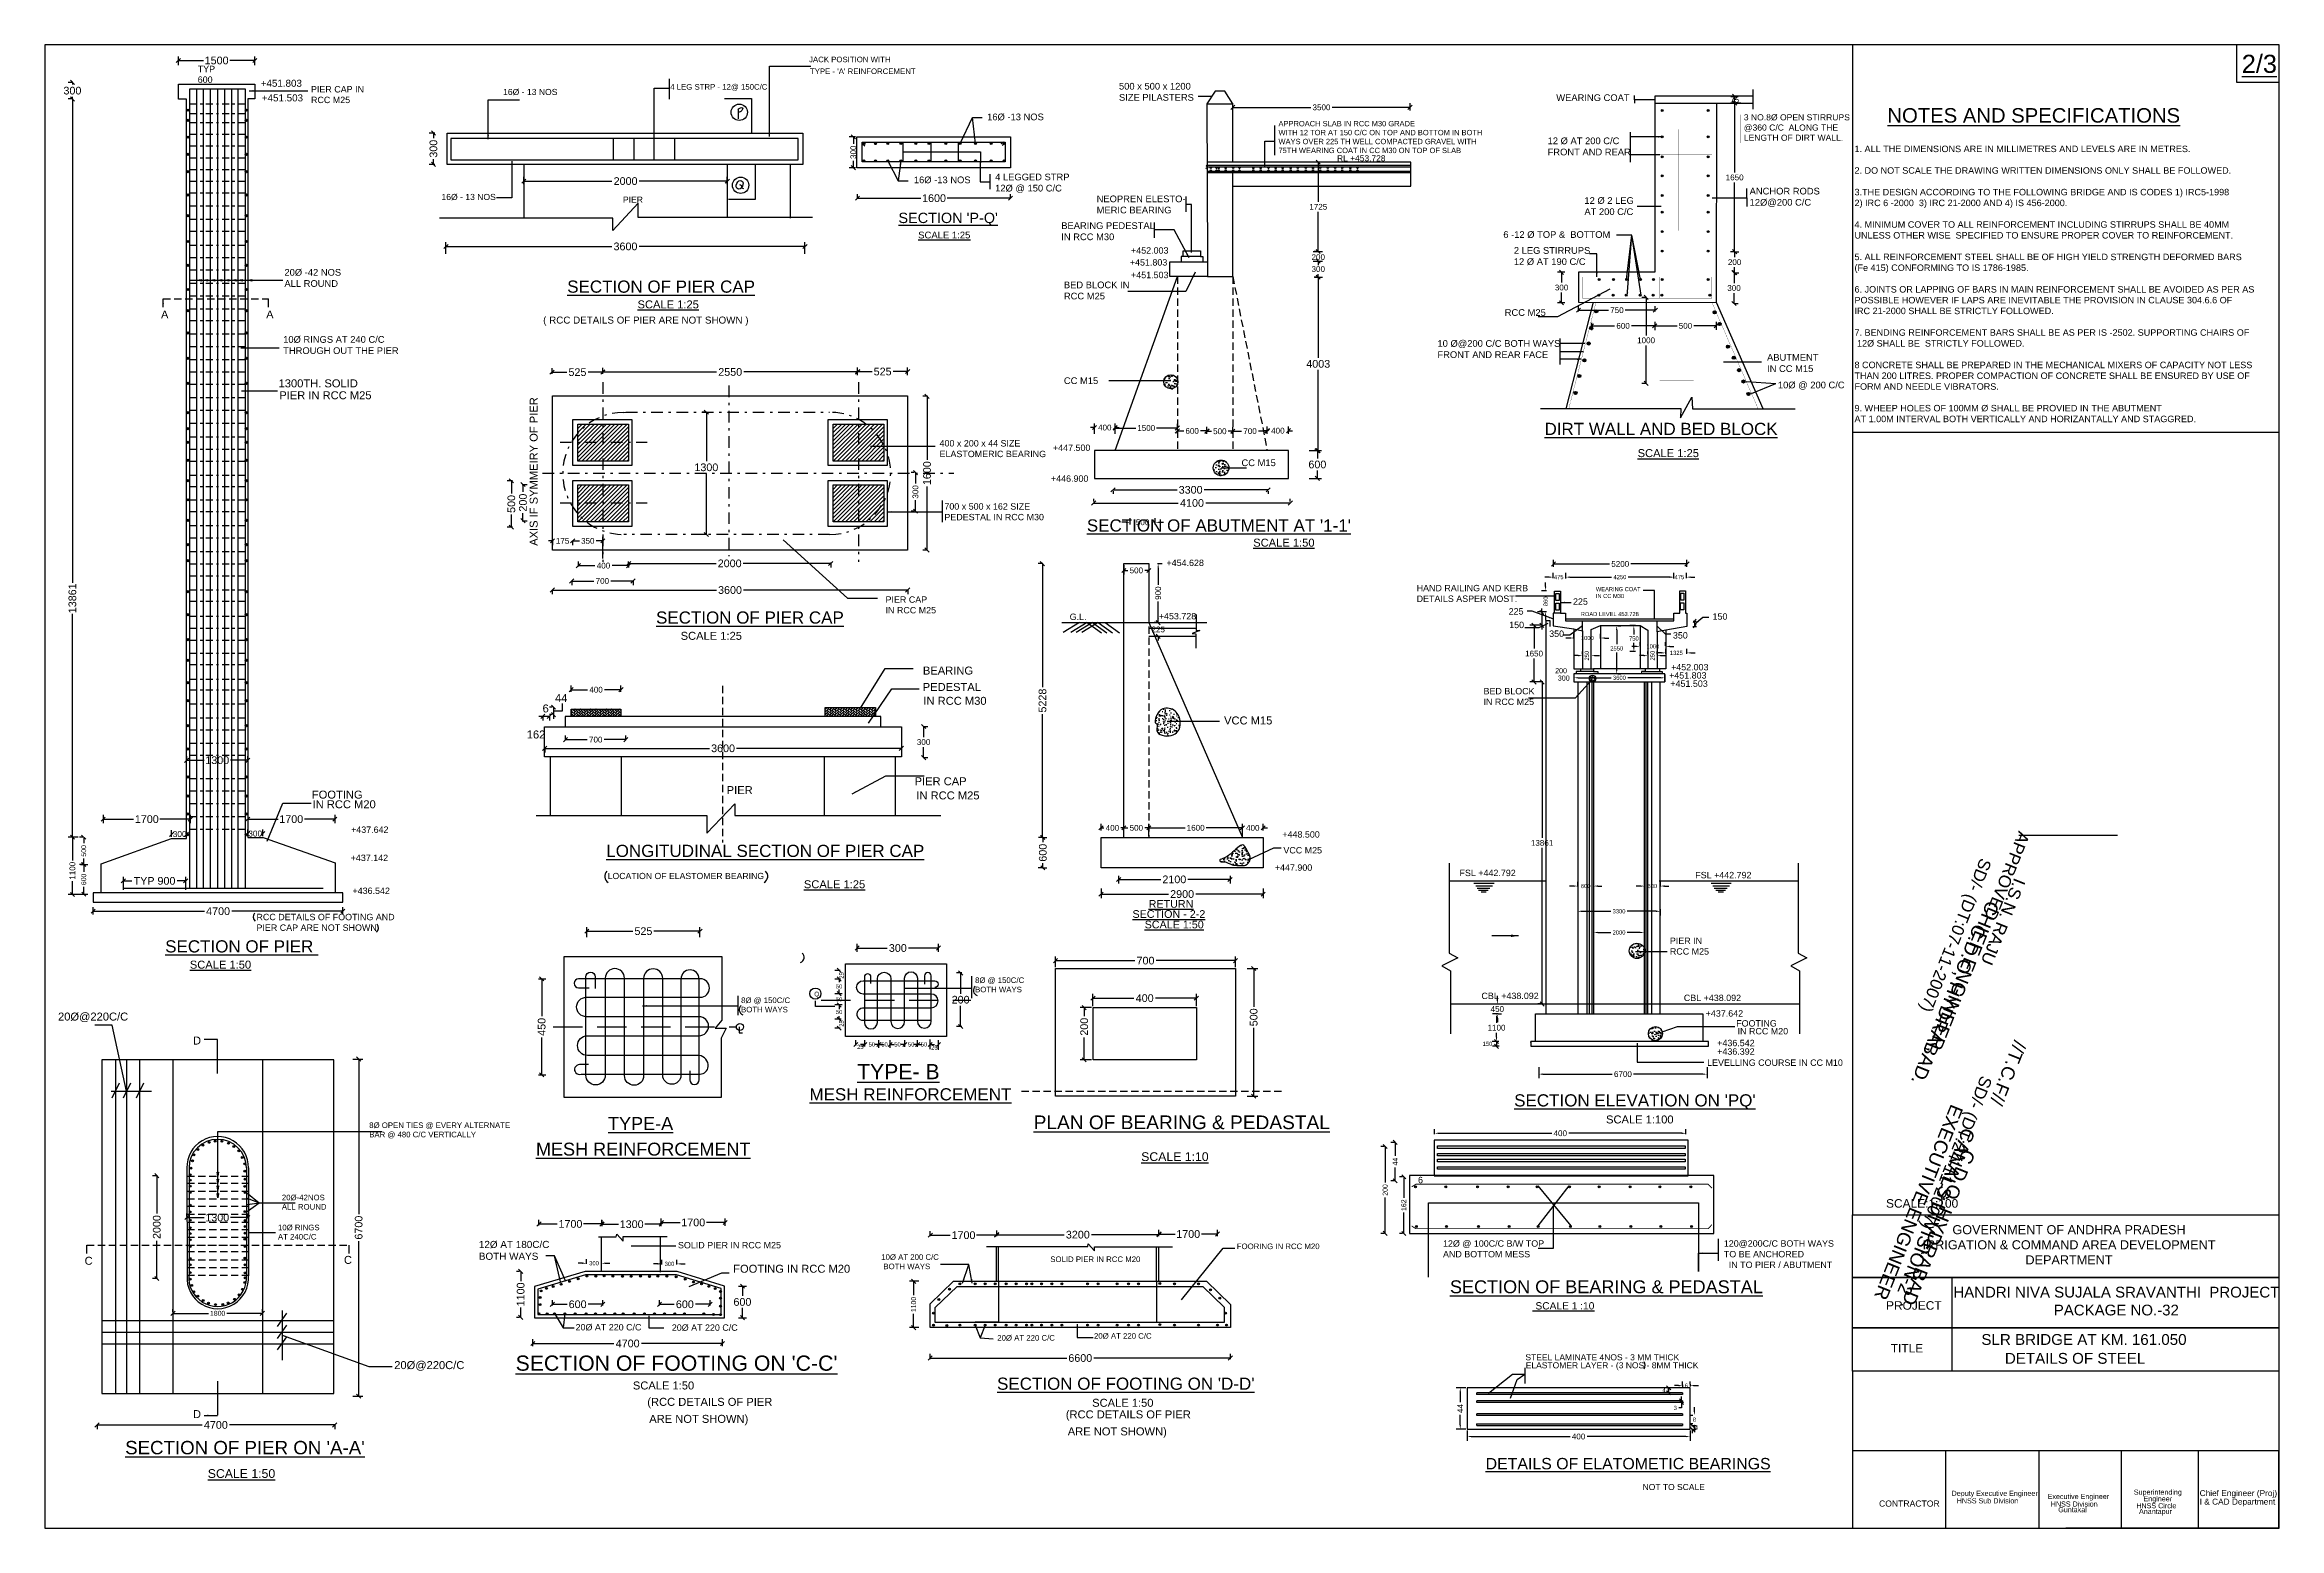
# Model space of a CAD drawing. Header units: inches. Extents: x 20242.6 to 20339.4, y 17527.6 to 17591.9.
import ezdxf

# ---------------------------------------------------------------- set-up
doc = ezdxf.new("R2010")
doc.units = ezdxf.units.IN
doc.header["$MEASUREMENT"] = 0
doc.linetypes.add('DASHDOT', pattern=[1, 0.5, -0.25, 0, -0.25])
doc.linetypes.add('HIDDEN', pattern=[9.525, 6.35, -3.175])
for name, color, linetype in [('DIMENSION', 255, 'Continuous'), ('DRAWING', 2, 'Continuous'), ('HATCH', 7, 'Continuous'), ('TEXT', 255, 'Continuous'), ('TXT', 7, 'Continuous'), ('TXT @ 1', 7, 'Continuous')]:
    doc.layers.add(name, color=color, linetype=linetype)
doc.styles.add('Notes', font='arial.ttf', dxfattribs={"height": 0.1})
doc.styles.get("Standard").update_dxf_attribs({"font": 'arial.ttf'})
doc.dimstyles.get("Standard").update_dxf_attribs({"dimtxt": 0.18, "dimasz": 0.18, "dimexe": 0.18, "dimexo": 0.0625, "dimgap": 0.09, "dimtad": 0, "dimtih": 1, "dimtoh": 1, "dimdec": 4, "dimzin": 0, "dimdsep": 46, "dimtxsty": 'Standard', "dimcen": 0.09, "dimadec": 0, "dimazin": 0, "dimtfac": 1, "dimtdec": 4, "dimtofl": 0, "dimtmove": 0, "dimatfit": 3, "dimfxl": 1, "dimtolj": 1, "dimtzin": 0, "dimarcsym": 0})
pattern_1 = [(50, (937.2413, -1250.1379), (0.3586300913, -0.0313760675), [0.0375, -0.4125]), (355, (937.2413, -1250.1379), (-0.069375667, 0.376096067), [0.03, -0.33]), (100.4514, (937.2712, -1250.14052), (0.289254691, 0.344719771), [0.031870095, -0.350571056]), (46.1842, (937.2413, -1250.0379), (0.533620524, -0.082759507), [0.05625, -0.61875]), (96.6356, (937.28577, -1250.0448), (0.467331353, 0.487058935), [0.047805144, -0.5258565]), (351.1842, (937.2413, -1250.0379), (0.467330973, 0.4870593), [0.045, -0.495]), (21, (937.2913, -1250.0629), (0.298453526, -0.2013094453), [0.0375, -0.4125]), (326, (937.2913, -1250.0629), (0.121657666, 0.3625750225), [0.03, -0.33]), (71.4514, (937.31618, -1250.0797), (0.4201113143, 0.1612652484), [0.031870095, -0.350571056]), (37.5, (937.2413, -1250.13791), (0.00607992766, 0.1664469269), [0, -0.326, 0, -0.335, 0, -0.33125]), (7.5, (937.2413, -1250.1379), (0.1315347687, 0.197205856), [0, -0.191, 0, -0.3185, 0, -0.12625]), (327.5, (937.1298, -1250.13791), (0.2669112181, -0.0112774359), [0, -0.125, 0, -0.39, 0, -0.5175]), (317.5, (937.0798, -1250.1379), (0.2915930847, 0.0500524912), [0, -0.1625, 0, -0.259, 0, -0.3675])]
pattern_2 = [(50, (935.3694, -1248.4202), (0.3586300913, -0.0313760675), [0.0375, -0.4125]), (355, (935.3694, -1248.4202), (-0.069375667, 0.376096067), [0.03, -0.33]), (100.4514, (935.3993, -1248.4228), (0.289254691, 0.344719771), [0.031870095, -0.350571056]), (46.1842, (935.3694, -1248.3202), (0.533620524, -0.082759507), [0.05625, -0.61875]), (96.6356, (935.41387, -1248.3271), (0.467331353, 0.487058935), [0.047805144, -0.5258565]), (351.1842, (935.3694, -1248.3202), (0.467330973, 0.4870593), [0.045, -0.495]), (21, (935.4194, -1248.3452), (0.298453526, -0.2013094453), [0.0375, -0.4125]), (326, (935.4194, -1248.3452), (0.121657666, 0.3625750225), [0.03, -0.33]), (71.4514, (935.44427, -1248.36196), (0.4201113143, 0.1612652484), [0.031870095, -0.350571056]), (37.5, (935.3694, -1248.42019), (0.00607992766, 0.1664469269), [0, -0.326, 0, -0.335, 0, -0.33125]), (7.5, (935.3694, -1248.42019), (0.1315347687, 0.197205856), [0, -0.191, 0, -0.3185, 0, -0.12625]), (327.5, (935.2579, -1248.42019), (0.2669112181, -0.0112774359), [0, -0.125, 0, -0.39, 0, -0.5175]), (317.5, (935.2079, -1248.42019), (0.2915930847, 0.0500524912), [0, -0.1625, 0, -0.259, 0, -0.3675])]
pattern_3 = [(50, (938.00174, -1251.65035), (0.3586300913, -0.0313760675), [0.0375, -0.4125]), (355, (938.00174, -1251.65035), (-0.069375667, 0.376096067), [0.03, -0.33]), (100.4514, (938.03163, -1251.65297), (0.289254691, 0.344719771), [0.031870095, -0.350571056]), (46.1842, (938.00174, -1251.55035), (0.533620524, -0.082759507), [0.05625, -0.61875]), (96.6356, (938.0462, -1251.55725), (0.467331353, 0.487058935), [0.047805144, -0.5258565]), (351.1842, (938.00174, -1251.55035), (0.467330973, 0.4870593), [0.045, -0.495]), (21, (938.05174, -1251.57535), (0.298453526, -0.2013094453), [0.0375, -0.4125]), (326, (938.05174, -1251.57535), (0.121657666, 0.3625750225), [0.03, -0.33]), (71.4514, (938.0766, -1251.59213), (0.4201113143, 0.1612652484), [0.031870095, -0.350571056]), (37.5, (938.00174, -1251.65035), (0.00607992766, 0.1664469269), [0, -0.326, 0, -0.335, 0, -0.33125]), (7.5, (938.00174, -1251.65035), (0.1315347687, 0.197205856), [0, -0.191, 0, -0.3185, 0, -0.12625]), (327.5, (937.89024, -1251.65035), (0.2669112181, -0.0112774359), [0, -0.125, 0, -0.39, 0, -0.5175]), (317.5, (937.84024, -1251.65035), (0.2915930847, 0.0500524912), [0, -0.1625, 0, -0.259, 0, -0.3675])]

msp = doc.modelspace()

# ---------------------------------------------------------------- texts
at = {"layer": 'DIMENSION', "attachment_point": 5}
for s, insert, char_height in [('\\A1;300', (20248.46847, 17557.70939), 0.257143), ('\\A1;300', (20251.7419, 17557.73295), 0.257143), ('\\A1;25', (20277.96111, 17548.49129), 0.18), ('\\A1;25', (20281.17017, 17548.4639), 0.18), ('150', (20305.13291, 17548.62206), 0.18), ('4', (20312.78419, 17533.61728), 0.18), ('\\A1;3', (20313.2696, 17532.84988), 0.18), ('\\A1;4', (20314.18339, 17532.00202), 0.18)]:
    msp.add_mtext(s, dxfattribs=dict(at, insert=insert, char_height=char_height))
at = {"layer": 'DIMENSION', "char_height": 0.18, "attachment_point": 5, "rotation": 90}
for insert in [(20277.14615, 17551.5862), (20277.14711, 17549.50307)]:
    msp.add_mtext('\\A1;25', dxfattribs=dict(at, insert=insert))
at = {"layer": 'DIMENSION', "insert": (20275.96333, 17550.88115), "char_height": 0.2, "width": 0.1445963, "attachment_point": 1}
msp.add_mtext('Q', dxfattribs=at)
at = {"layer": 'DRAWING'}
msp.add_text('6', height=0.27648, dxfattribs=at).set_placement((20302.12545, 17542.58627))
at = {"layer": 'TEXT'}
for s, height, p in [("%%USECTION 'P-Q'", 0.4477836, (20279.61246, 17584.18591)), ('%%uSCALE 1:25', 0.29376, (20280.46904, 17583.5195)), ('%%USECTION OF PIER CAP', 0.5268042, (20265.26052, 17581.16832)), ('( RCC DETAILS OF PIER ARE NOT SHOWN )', 0.304128, (20264.2183, 17579.8302)), ('%%USCALE 1:25', 0.3456, (20268.30822, 17580.4885)), ('1300TH. SOLID', 0.3456, (20252.75437, 17577.06741)), ('PIER IN RCC M25', 0.3456, (20252.78474, 17576.55151)), ('%%UDIRT WALL AND BED BLOCK', 0.5268042, (20307.60635, 17575.00356)), ('%%USCALE 1:25', 0.3456, (20311.64045, 17574.04517)), ("%%USECTION OF ABUTMENT AT '1-1'", 0.5268042, (20287.77621, 17570.82105)), ('%%uSCALE 1:50', 0.3456, (20294.98484, 17570.1652)), ('%%USECTION OF PIER CAP', 0.5268042, (20269.10854, 17566.82995)), ('SCALE 1:25', 0.3456, (20270.17544, 17566.12862)), ('BEARING', 0.3456, (20280.67231, 17564.62284)), ('44', 0.3456, (20264.7301, 17563.43059)), ('PEDESTAL', 0.3456, (20280.66478, 17563.91305)), ('IN RCC M30', 0.3456, (20280.69479, 17563.3135)), ('6', 0.3456, (20264.19235, 17562.98223)), ('VCC M15', 0.3456, (20293.72097, 17562.46157)), ('162', 0.3456, (20263.50679, 17561.8541)), ('PIER', 0.3456, (20272.17049, 17559.44504)), ('PIER CAP', 0.3456, (20280.31223, 17559.82644)), ('FOOTING', 0.3456, (20254.19728, 17559.24859)), ('IN RCC M20', 0.3456, (20254.2283, 17558.82996)), ('IN RCC M25', 0.3456, (20280.38886, 17559.21402)), ('%%ULONGITUDINAL SECTION OF PIER CAP', 0.5268042, (20266.95272, 17556.72157)), ('VCC M25', 0.27648, (20296.2924, 17556.87251)), ('LOCATION OF ELASTOMER BEARING', 0.269568, (20267.01329, 17555.76156)), ('%%USCALE 1:25', 0.3456, (20275.51525, 17555.36501)), ('%%USECTION - 2-2', 0.3330391, (20289.75349, 17554.0814)), ('%%USCALE 1:50', 0.3330391, (20290.28001, 17553.62722)), ('%%URETURN', 0.333039, (20290.45378, 17554.52144)), ('%%USECTION OF PIER ', 0.5268042, (20247.84152, 17552.58305)), ('%%USCALE 1:50', 0.3456, (20248.90842, 17551.88172)), ('FOOTING', 0.27648, (20315.91127, 17549.37274)), ('IN RCC M20', 0.27648, (20315.97209, 17549.0332)), ('D', 0.3456, (20249.04475, 17548.59333)), ('%%UTYPE- B', 0.658505, (20277.8185, 17547.0911)), ('LEVELLING COURSE IN CC M10', 0.27648, (20314.65098, 17547.66974)), ('%%UMESH REINFORCEMENT', 0.5268042, (20275.75608, 17546.17302)), ("%%USECTION ELEVATION ON 'PQ'", 0.5268042, (20306.29118, 17545.91079)), ('%%UTYPE-A', 0.55973, (20267.02804, 17544.89128)), ('%%UPLAN OF BEARING & PEDASTAL', 0.5926548, (20285.471, 17544.92672)), ('SCALE 1:100', 0.3456, (20310.27136, 17545.1744)), ('%%UMESH REINFORCEMENT', 0.5597295, (20263.90606, 17543.78176)), ('%%uSCALE 1:10', 0.38016, (20290.12959, 17543.54576)), ('%%USECTION OF BEARING & PEDASTAL', 0.5597295, (20303.50869, 17537.81715)), ('%%U SCALE 1 :10', 0.3160825, (20307.09062, 17537.11433)), ('SLR BRIDGE AT KM. 161.050 ', 0.4693502, (20326.53426, 17535.57903)), ("%%USECTION OF FOOTING ON 'C-C'", 0.6585053, (20263.02544, 17534.45993)), ('STEEL LAMINATE 4NOS - 3 MM THICK', 0.2634021, (20306.7778, 17534.91075)), ('ELASTOMER LAYER - (3 NOS - 8MM THICK', 0.2634021, (20306.79225, 17534.56385)), ('SCALE 1:50', 0.3456, (20268.10576, 17533.64809)), ("%%USECTION OF FOOTING ON 'D-D'", 0.5268042, (20283.8852, 17533.63514)), ('D', 0.3456, (20249.04475, 17532.40749)), ('(RCC DETAILS OF PIER', 0.3456, (20268.73033, 17532.93907)), ('(RCC DETAILS OF PIER', 0.3456, (20286.86338, 17532.39589)), ('SCALE 1:50', 0.3456, (20288.00532, 17532.89827)), ('ARE NOT SHOWN)', 0.3456, (20268.81548, 17532.20169)), ('ARE NOT SHOWN)', 0.3456, (20286.94854, 17531.65851)), ("%%USECTION OF PIER ON 'A-A'", 0.5794847, (20246.10538, 17530.83957)), ('%%USCALE 1:50', 0.38016, (20249.68544, 17529.81534)), ('%%UDETAILS OF ELATOMETIC BEARINGS', 0.492562, (20305.0544, 17530.18855)), ('NOT TO SCALE', 0.2634021, (20311.85476, 17529.29036)), ('Deputy Executive Engineer', 0.221653, (20325.24339, 17529.0382)), ('HNSS Sub Division', 0.221653, (20325.46652, 17528.71236)), (' Executive Engineer', 0.221653, (20329.31826, 17528.9007)), ('HNSS Division', 0.221653, (20329.54139, 17528.57485)), ('Superintending ', 0.221653, (20333.13942, 17529.08937)), ('Chief Engineer (Proj)', 0.2574249, (20335.99064, 17529.02823)), ('I & CAD Department', 0.2574249, (20335.99072, 17528.65919)), ('Guntakal', 0.221653, (20329.86457, 17528.3282)), ('HNSS Circle', 0.221653, (20333.24587, 17528.50007)), ('Anantapur', 0.221653, (20333.3633, 17528.25341))]:
    msp.add_text(s, height=height, dxfattribs=at).set_placement(p)
msp.add_text('AXIS IF SYMMEIRY OF PIER', height=0.3456, rotation=90, dxfattribs=at).set_placement((20263.97973, 17570.20111))
for s, insert, char_height, width, attachment_point in [('TYP\\P600', (20249.25164, 17590.9997), 0.27648, 4.7980421, 1), ('{\\fArial|b0|i0|c0|p32;JACK POSITION WITH}', (20275.74016, 17591.39548), 0.24192, 6.398208, 1), ("{\\fArial|b0|i0|c0|p32;TYPE - 'A' REINFORCEMENT}", (20275.77784, 17590.88341), 0.24192, 6.398208, 1), ('{\\L2/3}', (20338.57854, 17591.47788), 0.785483, 33.6635476, 2), ('+451.803', (20251.98159, 17590.39504), 0.304128, 5.2778463, 1), ('PIER CAP IN\\PRCC M25', (20254.15952, 17590.12044), 0.27648, 4.7980421, 1), ('{\\fArial|b0|i0|c0|p32;16Ø - 13 NOS}', (20262.48213, 17589.99828), 0.266112, 7.0380288, 1), ('{\\fArial|b0|i0|c0|p32;4 LEG STRP - 12@ 150C/C}', (20269.72407, 17590.2074), 0.24192, 6.398208, 1), ('{\\fArial|b0|i0|c0|p32;500 x 500 x 1200\\PSIZE PILASTERS}', (20289.16748, 17590.2593), 0.290304, 7.6778496, 1), ('+451.503', (20252.03062, 17589.76126), 0.304128, 5.2778463, 1), ('{\\fArial|b0|i0|c0|p32;16Ø -13 NOS}', (20283.45532, 17588.93035), 0.290304, 7.6778496, 1), ('{\\fArial|b0|i0|c0|p32;WEARING COAT}', (20308.11525, 17589.76231), 0.290304, 7.6778496, 1), ('{\\H0.9996x;3 NO.8Ø OPEN STIRRUPS\\P@360 C/C  ALONG THE\\PLENGTH OF DIRT WALL.}', (20316.24159, 17588.9001), 0.265625, 6.5261722, 1), ('{\\LNOTES AND SPECIFICATIONS}', (20328.80291, 17589.16508), 0.6283862, 26.9308381, 2), ('{\\fArial|b0|i0|c0|p32;APPROACH SLAB IN RCC M30 GRADE\\PWITH 12 TOR AT 150 C/C ON TOP AND BOTTOM IN BOTH\\PWAYS OVER 225 TH WELL COMPACTED GRAVEL WITH\\P75TH WEARING COAT IN CC M30 ON TOP OF SLAB}', (20296.07939, 17588.61004), 0.2322432, 8.9162552, 1), ('{\\fArial|b0|i0|c0|p32;12 Ø AT 200 C/C\\PFRONT AND REAR}', (20307.73948, 17587.89378), 0.290304, 7.6778496, 1), ('{\\fArial|b0|i0|c0|p32;RL +45}3.728', (20298.61667, 17587.12581), 0.2612736, 6.9100646, 1), ('{\\fArial|b0|i0|c0|p32;16Ø -13 NOS}', (20280.28125, 17586.20279), 0.290304, 7.6778496, 1), ('{\\fArial|b0|i0|c0|p32;4 LEGGED STRP\\P12Ø @ 150 C/C}', (20283.80213, 17586.32766), 0.290304, 7.6778496, 1), ('{\\fArial|b0|i0|c0|p32;16Ø - 13 NOS}', (20259.81272, 17585.4498), 0.266112, 7.0380288, 1), ('{\\fArial|b0|i0|c0|p32;PIER}', (20267.67527, 17585.33232), 0.266112, 7.0380288, 1), ('{\\fArial|b0|i0|c0|p32;NEOPREN ELESTO-\\PMERIC BEARING}', (20288.19929, 17585.3788), 0.290304, 7.6778496, 1), ('{\\fArial|b0|i0|c0|p32;12 Ø }2 LEG\\PAT 200 C/C', (20309.33456, 17585.30709), 0.290304, 7.6778496, 1), ('{\\fArial|b0|i0|c0|p32;ANCHOR RODS\\P12Ø@200 C/C}', (20316.49307, 17585.71464), 0.290304, 7.6778496, 1), ('{\\fArial|b0|i0|c0|p32;BEARING PEDESTAL\\PIN RCC M30}', (20286.6661, 17584.21866), 0.290304, 7.6778496, 1), ('+452.003', (20289.69128, 17583.13719), 0.27648, 4.7980421, 1), ('{\\fArial|b0|i0|c0|p32;6 -12 Ø TOP &\\fMS Shell Dlg|b0|i0|c0|p32; } BOTTOM', (20305.81948, 17583.83404), 0.290304, 10.0321006, 1), ('{\\fArial|b0|i0|c0|p32;2 LEG STIRRUPS\\P12 Ø }AT 190 C/C', (20306.27642, 17583.14404), 0.290304, 7.6778496, 1), ('{\\fArial|b0|i0|c0|p32;20Ø -42 NOS\\PALL ROUND}', (20253.00795, 17582.19542), 0.290304, 7.6778496, 1), ('+451.803', (20289.63884, 17582.62035), 0.27648, 4.7980421, 1), ('+451.503', (20289.69094, 17582.07378), 0.27648, 4.7980421, 1), ('{\\fArial|b0|i0|c0|p32;BED BLOCK IN\\PRCC M25}', (20286.78078, 17581.65179), 0.290304, 7.6778496, 1), ('A', (20247.66017, 17580.39691), 0.3456, 1.9336765, 1), ('A', (20252.21576, 17580.39691), 0.3456, 1.9336765, 1), ('{\\fArial|b0|i0|c0|p32;RCC M25}', (20305.88137, 17580.45408), 0.290304, 10.0321006, 1), ('{\\fArial|b0|i0|c0|p32;10Ø RINGS AT 240 C/C\\P}THROUGH OUT THE PIER', (20252.95306, 17579.28843), 0.290304, 7.6778496, 1), ('{\\fArial|b0|i0|c0|p32;10 Ø@200 C/C BOTH WAYS\\PFRONT AND REAR FACE}', (20302.96704, 17579.11386), 0.290304, 7.6778496, 1), ('{\\fArial|b0|i0|c0|p32;ABUTMENT\\PIN CC M15}', (20317.24757, 17578.50976), 0.290304, 7.6778496, 1), ('{\\fArial|b0|i0|c0|p32;CC M15}', (20286.78078, 17577.50027), 0.290304, 7.6778496, 1), ('{\\fArial|b0|i0|c0|p32;10Ø @ 200 C/C}', (20317.71817, 17577.31549), 0.290304, 7.6778496, 1), ('400 x 200 x 44 SIZE\\PELASTOMERIC BEARING', (20281.39427, 17574.78108), 0.27648, 4.7980421, 1), ('+447.500', (20286.30696, 17574.58933), 0.27648, 4.7980421, 1), ('{\\fArial|b0|i0|c0|p32;CC M15}', (20294.47557, 17573.94408), 0.290304, 7.6778496, 1), ('+446.900', (20286.22027, 17573.2518), 0.27648, 4.7980421, 1), ('700 x 500 x 162 SIZE\\PPEDESTAL IN RCC M30', (20281.60328, 17572.04573), 0.27648, 4.7980421, 1), ('+454.628', (20291.22587, 17569.60372), 0.27648, 4.7980421, 1), ('HAND RAILING AND KERB\\PDETAILS ASPER MOST.', (20302.06499, 17568.50865), 0.27648, 4.7980421, 1), ('PIER CAP\\PIN RCC M25', (20279.05355, 17568.01075), 0.27648, 4.7980421, 1), ('225', (20306.05297, 17567.50031), 0.27648, 4.7980421, 1), ('225', (20308.83981, 17567.92457), 0.27648, 4.7980421, 1), ('WEARING COAT\\PIN CC M30', (20309.83124, 17568.41306), 0.1769472, 3.070747, 1), ('G.L.', (20287.03178, 17567.26525), 0.27648, 4.7980421, 1), ('+453.728', (20290.89272, 17567.29145), 0.27648, 4.7980421, 1), ('150', (20306.07454, 17566.91144), 0.27648, 4.7980421, 1), ('350', (20307.80765, 17566.53248), 0.27648, 4.7980421, 1), ('ROAD LEVEL 453.728', (20309.17785, 17567.3334), 0.1769472, 3.070747, 1), ('150', (20314.88466, 17567.27674), 0.27648, 4.7980421, 1), ('350', (20313.16895, 17566.46111), 0.27648, 4.7980421, 1), ('200', (20308.06503, 17564.90018), 0.221184, 3.8384337, 1), ('+451.803', (20313.00271, 17564.72673), 0.27648, 4.7980421, 1), ('+452.003', (20313.08929, 17565.08244), 0.27648, 4.7980421, 1), ('BED BLOCK\\PIN RCC M25', (20304.96301, 17564.04264), 0.27648, 4.7980421, 1), ('300', (20308.18225, 17564.58133), 0.221184, 3.8384337, 1), ('+451.503', (20313.05801, 17564.36757), 0.27648, 4.7980421, 1), ('+437.642', (20255.89611, 17558.04054), 0.27648, 4.7980421, 1), ('+448.500', (20296.24669, 17557.83642), 0.27648, 4.7980421, 1), ('+437.142', (20255.87894, 17556.82232), 0.27648, 4.7980421, 1), ('+447.900', (20295.9208, 17556.39843), 0.27648, 4.7980421, 1), ('FSL +442.792', (20303.9218, 17556.16702), 0.27648, 4.7980421, 1), ('FSL +442.792', (20314.1365, 17556.07363), 0.27648, 4.7980421, 1), ('+436.542', (20255.95569, 17555.39408), 0.27648, 4.7980421, 1), ('RCC DETAILS OF FOOTING AND\\PPIER CAP ARE NOT SHOWN', (20251.79622, 17554.25691), 0.27648, 6.2194834, 1), ('PIER IN\\PRCC M25', (20313.0379, 17553.22677), 0.27648, 4.7980421, 1), ('{\\fArial|b0|i0|c0|p32;8Ø @ }150C/C\\P{\\fArial|b0|i0|c0|p32;BOTH WAYS}', (20282.93397, 17551.50171), 0.24192, 6.398208, 1), ('{\\fArial|b0|i0|c0|p32;8Ø @ }150C/C\\P{\\fArial|b0|i0|c0|p32;BOTH WAYS}', (20272.79433, 17550.6313), 0.24192, 6.398208, 1), ('CBL +438.092', (20304.87349, 17550.83965), 0.27648, 4.7980421, 1), ('CBL +438.092', (20313.64198, 17550.75391), 0.27648, 4.7980421, 1), ('+437.642', (20314.59006, 17550.08029), 0.27648, 4.7980421, 1), ('20{\\fArial|b0|i0|c0|p32;Ø@220C/C}', (20243.19852, 17549.97814), 0.3456, 1.9336765, 1), ('+436.542', (20315.08857, 17548.79733), 0.27648, 4.7980421, 1), ('+436.392', (20315.08857, 17548.42718), 0.27648, 4.7980421, 1), ('{\\fArial|b0|i0|c0|p32;8Ø OPEN TIES @ EVERY ALTERNATE\\PBAR @ 480 C/C VERTICALLY}', (20256.68188, 17545.21851), 0.24192, 6.398208, 1), ('20{\\fArial|b0|i0|c0|p32;Ø-42NOS\\PALL ROUND}', (20252.89634, 17542.08669), 0.24192, 6.398208, 1), ('10{\\fArial|b0|i0|c0|p32;Ø RINGS\\PAT 240C/C}', (20252.72693, 17540.78734), 0.24192, 6.398208, 1), ('C', (20255.58641, 17539.4351), 0.3456, 1.9336765, 1), ('12{\\fArial|b0|i0|c0|p32;Ø AT 180C/C\\P}BOTH WAYS', (20261.43181, 17540.08591), 0.307584, 5.4893947, 1), ('SOLID PIER IN RCC M25', (20270.05974, 17540.0393), 0.27648, 4.7980421, 1), ('{\\fArial|b0|i0|c0|p32;10Ø AT 200 C/C\\P BOTH WAYS}', (20278.86661, 17539.50527), 0.24192, 6.398208, 1), ('{\\fArial|b0|i0|c0|p32;FOORING IN RCC M20}', (20294.27282, 17539.97066), 0.24192, 6.398208, 1), ('12{\\fArial|b0|i0|c0|p32;Ø @ }100C/C B/W TOP\\PAND BOTTOM MESS', (20303.20672, 17540.11063), 0.27648, 4.7980421, 1), ('120{\\fArial|b0|i0|c0|p32;@}200C/C BOTH WAYS\\PTO BE ANCHORED\\P  IN TO PIER / ABUTMENT', (20315.37538, 17540.11206), 0.27648, 4.7980421, 1), ('C', (20244.34895, 17539.39711), 0.3456, 1.9336765, 1), ('FOOTING IN RCC M20', (20272.45224, 17539.05211), 0.3456, 5.9975526, 1), ('{\\fArial|b0|i0|c0|p32;SOLID PIER IN RCC M20}', (20286.19025, 17539.41121), 0.24192, 6.398208, 1), ('HANDRI NIVA SUJALA SRAVANTHI  PROJECT\\PPACKAGE NO.-32', (20332.38126, 17538.09799), 0.4654713, 19.948769, 2), ('20{\\fArial|b0|i0|c0|p32;Ø AT 220 C/C}', (20265.62307, 17536.48279), 0.27648, 4.7980421, 1), ('20{\\fArial|b0|i0|c0|p32;Ø AT 220 C/C}', (20269.79293, 17536.46697), 0.27648, 4.7980421, 1), ('{\\fArial|b0|i0|c0|p32;20Ø AT 220 C/C}', (20283.89433, 17536.00635), 0.24192, 6.398208, 1), ('{\\fArial|b0|i0|c0|p32;20Ø AT 220 C/C}', (20288.08513, 17536.08772), 0.24192, 6.398208, 1), ('20{\\fArial|b0|i0|c0|p32;Ø@220C/C}', (20257.76474, 17534.87602), 0.3456, 1.9336765, 1), ('DETAILS OF STEEL', (20327.55174, 17535.23153), 0.4693502, 15.8640369, 1), ('Engineer', (20333.55828, 17529.02276), 0.221653, 1.2802048, 1)]:
    msp.add_mtext(s, dxfattribs=dict(at, insert=insert, char_height=char_height, width=width, attachment_point=attachment_point))
at = {"layer": 'TEXT', "color": 7}
for s, insert, char_height, width, attachment_point in [('\\pt2.24609;1. ALL THE DIMENSIONS ARE IN MILLIMETRES AND LEVELS ARE IN METRES.\\P\\P2. DO NOT SCALE THE DRAWING WRITTEN DIMENSIONS ONLY SHALL BE FOLLOWED.\\P\\P3.THE DESIGN ACCORDING TO THE FOLLOWING BRIDGE AND IS CODES 1) IRC5-1998 \\P2) IRC 6 -2000  3) IRC 21-2000 AND 4) IS 456-2000.\\P\\P4. MINIMUM COVER TO ALL REINFORCEMENT INCLUDING STIRRUPS SHALL BE 40MM \\PUNLESS OTHER WISE  SPECIFIED TO ENSURE PROPER COVER TO REINFORCEMENT.\\P\\P5. ALL REINFORCEMENT STEEL SHALL BE OF HIGH YIELD STRENGTH DEFORMED BARS \\P(Fe 415) CONFORMING TO IS 1786-1985.\\P\\P6. JOINTS OR LAPPING OF BARS IN MAIN REINFORCEMENT SHALL BE AVOIDED AS PER AS  \\PPOSSIBLE HOWEVER IF LAPS ARE INEVITABLE THE PROVISION IN CLAUSE 304.6.6 OF \\PIRC 21-2000 SHALL BE STRICTLY FOLLOWED.\\P\\ptz;\\P7. BENDING REINFORCEMENT BARS SHALL BE AS PER IS -2502. SUPPORTING CHAIRS OF\\P 12{\\fArial|b0|i0|c0|p32;Ø SHALL BE  STRICTLY FOLLOWED.\\P}\\P8 CONCRETE SHALL BE PREPARED IN THE MECHANICAL MIXERS OF CAPACITY NOT LESS \\PTHAN 200 LITRES. PROPER COMPACTION OF CONCRETE SHALL BE ENSURED BY USE OF \\PFORM AND NEEDLE VIBRATORS.\\P\\P9. WHEEP HOLES OF 100MM {\\fArial|b0|i0|c0|p32;Ø SHALL BE PROVIED IN THE ABUTMENT\\PAT 1.00M INTERVAL BOTH VERTICALLY AND HORIZANTALLY AND STAGGRED.}', (20321.03671, 17587.5398), 0.2807605, 18.7239715, 1), ('\\pt2.95537;SCALE:1:100', (20322.40395, 17541.89383), 0.3694216, 4.1683076, 1), ('GOVERNMENT OF ANDHRA PRADESH\\PIRRIGATION & COMMAND AREA DEVELOPMENT DEPARTMENT', (20330.33125, 17539.91754), 0.3921828, 15.073837, 5), ('PROJECT', (20322.40395, 17537.47262), 0.369422, 3.0023888, 1), ('TITLE', (20322.60791, 17535.62006), 0.369422, 3.0023888, 1), ('\\PCONTRACTOR', (20322.09999, 17528.92493), 0.266684, 3.9703828, 4)]:
    msp.add_mtext(s, dxfattribs=dict(at, insert=insert, char_height=char_height, width=width, attachment_point=attachment_point))
at = {"layer": 'TXT @ 1', "style": 'Notes'}
for s, height, p in [('APPROVED ', 0.525, (20328.15408, 17557.87318)), ('APPROVED ', 0.525, (20328.15631, 17557.87827)), ('SD/- (DT:07-11-2007)', 0.525, (20326.50116, 17556.70919)), ('I.S.N. RAJU', 0.525, (20327.96613, 17555.84143)), ('I.S.N. RAJU', 0.525, (20327.96836, 17555.84652)), ('CHIEF ENGINEER,', 0.5775, (20326.78698, 17554.86861)), ('CHIEF ENGINEER,', 0.5775, (20326.78921, 17554.8737)), ('C.D.O, HYDRABAD.', 0.5775, (20326.22366, 17553.86061)), ('C.D.O, HYDRABAD.', 0.5775, (20326.22588, 17553.8657)), ('//T.C.F//', 0.5775, (20327.96645, 17548.81888)), ('SD/- (DT:24-11-2007)', 0.525, (20326.5314, 17547.28554)), ('EXECUTIVE ENGINEER', 0.5775, (20325.22302, 17546.04013)), ('EXECUTIVE ENGINEER', 0.5775, (20325.22524, 17546.04522)), ('CANALS DIVISION-2', 0.5775, (20325.7454, 17545.02741)), ('CANALS DIVISION-2', 0.5775, (20325.74762, 17545.0325)), ('C.D.O, HYDRABAD.', 0.5775, (20325.74592, 17544.09816)), ('C.D.O, HYDRABAD.', 0.5775, (20325.74814, 17544.10325))]:
    msp.add_text(s, height=height, rotation=248.1853989, dxfattribs=at).set_placement(p)

# ---------------------------------------------------------------- blocks, each defined once
blk = doc.blocks.new('_Oblique')
at = {"color": 0, "linetype": 'ByBlock', "lineweight": -2}
blk.add_line((-0.5, -0.5), (0.5, 0.5), dxfattribs=at)
blk = doc.blocks.new('*D3')
at = {"layer": 'Defpoints', "color": 0, "transparency": 16777216}
for p in [(20248.774, 17560.821), (20251.423, 17560.91), (20251.423, 17560.821)]:
    blk.add_point(p, dxfattribs=at)
at = {"layer": 'DIMENSION', "color": 0, "lineweight": -2, "transparency": 16777216}
for p, q in [((20248.774, 17560.884), (20248.774, 17561.09)), ((20248.774, 17560.91), (20249.527, 17560.91)), ((20251.423, 17560.91), (20250.67, 17560.91)), ((20251.423, 17560.884), (20251.423, 17561.09))]:
    blk.add_line(p, q, dxfattribs=at)
at = {"layer": 'DIMENSION', "color": 0, "lineweight": -2, "transparency": 16777216, "xscale": 0.18, "yscale": 0.18, "zscale": 0.18, "rotation": 180}
blk.add_blockref('_Oblique', (20248.774, 17560.91), dxfattribs=at)
at = {"layer": 'DIMENSION', "color": 0, "lineweight": -2, "transparency": 16777216, "xscale": 0.18, "yscale": 0.18, "zscale": 0.18}
blk.add_blockref('_Oblique', (20251.423, 17560.91), dxfattribs=at)
at = {"layer": 'DIMENSION', "color": 0, "transparency": 16777216, "insert": (20250.098, 17560.91), "char_height": 0.3333, "attachment_point": 5}
blk.add_mtext('\\A1;1300', dxfattribs=at)
blk = doc.blocks.new('*D4')
at = {"layer": 'Defpoints', "color": 0, "transparency": 16777216}
for p in [(20246.028, 17555.227), (20248.73, 17555.683), (20248.73, 17555.227)]:
    blk.add_point(p, dxfattribs=at)
at = {"layer": 'DIMENSION', "color": 0, "lineweight": -2, "transparency": 16777216}
for p, q in [((20246.028, 17555.289), (20246.028, 17555.863)), ((20246.028, 17555.683), (20246.4, 17555.683)), ((20248.73, 17555.683), (20248.359, 17555.683)), ((20248.73, 17555.289), (20248.73, 17555.863))]:
    blk.add_line(p, q, dxfattribs=at)
at = {"layer": 'DIMENSION', "color": 0, "lineweight": -2, "transparency": 16777216, "xscale": 0.18, "yscale": 0.18, "zscale": 0.18, "rotation": 180}
blk.add_blockref('_Oblique', (20246.028, 17555.683), dxfattribs=at)
at = {"layer": 'DIMENSION', "color": 0, "lineweight": -2, "transparency": 16777216, "xscale": 0.18, "yscale": 0.18, "zscale": 0.18}
blk.add_blockref('_Oblique', (20248.73, 17555.683), dxfattribs=at)
at = {"layer": 'DIMENSION', "color": 0, "transparency": 16777216, "insert": (20247.379, 17555.683), "char_height": 0.33333, "attachment_point": 5}
blk.add_mtext('\\A1;TYP 900', dxfattribs=at)
blk = doc.blocks.new('*D5')
at = {"layer": 'Defpoints', "color": 0, "transparency": 16777216}
for p in [(20244.723, 17554.164), (20255.542, 17554.369), (20255.542, 17554.164)]:
    blk.add_point(p, dxfattribs=at)
at = {"layer": 'DIMENSION', "color": 0, "lineweight": -2, "transparency": 16777216}
for p, q in [((20244.723, 17554.227), (20244.723, 17554.549)), ((20244.723, 17554.369), (20249.539, 17554.369)), ((20255.542, 17554.369), (20250.726, 17554.369)), ((20255.542, 17554.227), (20255.542, 17554.549))]:
    blk.add_line(p, q, dxfattribs=at)
at = {"layer": 'DIMENSION', "color": 0, "lineweight": -2, "transparency": 16777216, "xscale": 0.18, "yscale": 0.18, "zscale": 0.18, "rotation": 180}
blk.add_blockref('_Oblique', (20244.723, 17554.369), dxfattribs=at)
at = {"layer": 'DIMENSION', "color": 0, "lineweight": -2, "transparency": 16777216, "xscale": 0.18, "yscale": 0.18, "zscale": 0.18}
blk.add_blockref('_Oblique', (20255.542, 17554.369), dxfattribs=at)
at = {"layer": 'DIMENSION', "color": 0, "transparency": 16777216, "insert": (20250.133, 17554.369), "char_height": 0.3333, "attachment_point": 5}
blk.add_mtext('\\A1;4700', dxfattribs=at)
blk = doc.blocks.new('*D6')
at = {"layer": 'Defpoints', "color": 0, "transparency": 16777216}
for p in [(20251.418, 17558.61), (20255.191, 17558.61), (20255.191, 17558.358)]:
    blk.add_point(p, dxfattribs=at)
at = {"layer": 'DIMENSION', "color": 0, "lineweight": -2, "transparency": 16777216}
for p, q in [((20251.418, 17558.548), (20251.418, 17558.178)), ((20251.418, 17558.358), (20252.733, 17558.358)), ((20255.191, 17558.358), (20253.876, 17558.358)), ((20255.191, 17558.548), (20255.191, 17558.178))]:
    blk.add_line(p, q, dxfattribs=at)
at = {"layer": 'DIMENSION', "color": 0, "lineweight": -2, "transparency": 16777216, "xscale": 0.18, "yscale": 0.18, "zscale": 0.18, "rotation": 180}
blk.add_blockref('_Oblique', (20251.418, 17558.358), dxfattribs=at)
at = {"layer": 'DIMENSION', "color": 0, "lineweight": -2, "transparency": 16777216, "xscale": 0.18, "yscale": 0.18, "zscale": 0.18}
blk.add_blockref('_Oblique', (20255.191, 17558.358), dxfattribs=at)
at = {"layer": 'DIMENSION', "color": 0, "transparency": 16777216, "insert": (20253.304, 17558.358), "char_height": 0.3333, "attachment_point": 5}
blk.add_mtext('\\A1;1700', dxfattribs=at)
blk = doc.blocks.new('*D7')
at = {"layer": 'Defpoints', "color": 0, "transparency": 16777216}
for p in [(20245.157, 17558.61), (20248.93, 17558.61), (20248.93, 17558.358)]:
    blk.add_point(p, dxfattribs=at)
at = {"layer": 'DIMENSION', "color": 0, "lineweight": -2, "transparency": 16777216}
for p, q in [((20245.157, 17558.548), (20245.157, 17558.178)), ((20245.157, 17558.358), (20246.472, 17558.358)), ((20248.93, 17558.358), (20247.615, 17558.358)), ((20248.93, 17558.548), (20248.93, 17558.178))]:
    blk.add_line(p, q, dxfattribs=at)
at = {"layer": 'DIMENSION', "color": 0, "lineweight": -2, "transparency": 16777216, "xscale": 0.18, "yscale": 0.18, "zscale": 0.18, "rotation": 180}
blk.add_blockref('_Oblique', (20245.157, 17558.358), dxfattribs=at)
at = {"layer": 'DIMENSION', "color": 0, "lineweight": -2, "transparency": 16777216, "xscale": 0.18, "yscale": 0.18, "zscale": 0.18}
blk.add_blockref('_Oblique', (20248.93, 17558.358), dxfattribs=at)
at = {"layer": 'DIMENSION', "color": 0, "transparency": 16777216, "insert": (20247.044, 17558.358), "char_height": 0.3333, "attachment_point": 5}
blk.add_mtext('\\A1;1700', dxfattribs=at)
blk = doc.blocks.new('*D8')
at = {"layer": 'Defpoints', "color": 0, "transparency": 16777216}
for p in [(20243.822, 17557.578), (20244.13, 17557.578), (20244.236, 17555.091)]:
    blk.add_point(p, dxfattribs=at)
at = {"layer": 'DIMENSION', "color": 0, "lineweight": -2, "transparency": 16777216}
for p, q in [((20244.068, 17557.578), (20243.642, 17557.578)), ((20243.822, 17557.578), (20243.822, 17556.574)), ((20244.173, 17555.091), (20243.642, 17555.091)), ((20243.822, 17555.091), (20243.822, 17555.672))]:
    blk.add_line(p, q, dxfattribs=at)
at = {"layer": 'DIMENSION', "color": 0, "lineweight": -2, "transparency": 16777216, "xscale": 0.18, "yscale": 0.18, "zscale": 0.18}
for p, rotation in [((20243.822, 17557.578), 90), ((20243.822, 17555.091), 270)]:
    blk.add_blockref('_Oblique', p, dxfattribs=dict(at, rotation=rotation))
at = {"layer": 'DIMENSION', "color": 0, "transparency": 16777216, "insert": (20243.822, 17556.123), "char_height": 0.25, "attachment_point": 5, "rotation": 90}
blk.add_mtext('\\A1;1100', dxfattribs=at)
blk = doc.blocks.new('*D9')
at = {"layer": 'Defpoints', "color": 0, "transparency": 16777216}
for p in [(20244.108, 17556.391), (20244.313, 17556.391), (20244.108, 17555.108)]:
    blk.add_point(p, dxfattribs=at)
at = {"layer": 'DIMENSION', "color": 0, "lineweight": -2, "transparency": 16777216}
for p, q in [((20244.171, 17556.391), (20244.493, 17556.391)), ((20244.313, 17556.391), (20244.313, 17556.076)), ((20244.171, 17555.108), (20244.493, 17555.108)), ((20244.313, 17555.108), (20244.313, 17555.422))]:
    blk.add_line(p, q, dxfattribs=at)
at = {"layer": 'DIMENSION', "color": 0, "lineweight": -2, "transparency": 16777216, "xscale": 0.18, "yscale": 0.18, "zscale": 0.18}
for p, rotation in [((20244.313, 17556.391), 90), ((20244.313, 17555.108), 270)]:
    blk.add_blockref('_Oblique', p, dxfattribs=dict(at, rotation=rotation))
at = {"layer": 'DIMENSION', "color": 0, "transparency": 16777216, "insert": (20244.313, 17555.749), "char_height": 0.2143, "attachment_point": 5, "rotation": 90}
blk.add_mtext('\\A1;600', dxfattribs=at)
blk = doc.blocks.new('*D10')
at = {"layer": 'Defpoints', "color": 0, "transparency": 16777216}
for p in [(20244.31, 17557.578), (20244.332, 17557.578), (20244.332, 17556.391)]:
    blk.add_point(p, dxfattribs=at)
at = {"layer": 'DIMENSION', "color": 0, "lineweight": -2, "transparency": 16777216}
for p, q in [((20244.269, 17557.578), (20244.13, 17557.578)), ((20244.31, 17557.578), (20244.31, 17557.311)), ((20244.269, 17556.391), (20244.13, 17556.391)), ((20244.31, 17556.391), (20244.31, 17556.658))]:
    blk.add_line(p, q, dxfattribs=at)
at = {"layer": 'DIMENSION', "color": 0, "lineweight": -2, "transparency": 16777216, "xscale": 0.18, "yscale": 0.18, "zscale": 0.18}
for p, rotation in [((20244.31, 17557.578), 90), ((20244.31, 17556.391), 270)]:
    blk.add_blockref('_Oblique', p, dxfattribs=dict(at, rotation=rotation))
at = {"layer": 'DIMENSION', "color": 0, "transparency": 16777216, "insert": (20244.31, 17556.984), "char_height": 0.2143, "attachment_point": 5, "rotation": 90}
blk.add_mtext('\\A1;500', dxfattribs=at)
blk = doc.blocks.new('*D11')
at = {"layer": 'Defpoints', "color": 0, "transparency": 16777216}
for p in [(20243.822, 17589.563), (20243.868, 17589.563), (20243.868, 17557.578)]:
    blk.add_point(p, dxfattribs=at)
at = {"layer": 'DIMENSION', "color": 0, "lineweight": -2, "transparency": 16777216}
for p, q in [((20243.806, 17589.563), (20243.642, 17589.563)), ((20243.822, 17589.563), (20243.822, 17568.596)), ((20243.822, 17557.578), (20243.822, 17567.257)), ((20243.806, 17557.578), (20243.642, 17557.578))]:
    blk.add_line(p, q, dxfattribs=at)
at = {"layer": 'DIMENSION', "color": 0, "lineweight": -2, "transparency": 16777216, "xscale": 0.18, "yscale": 0.18, "zscale": 0.18}
for p, rotation in [((20243.822, 17589.563), 90), ((20243.822, 17557.578), 270)]:
    blk.add_blockref('_Oblique', p, dxfattribs=dict(at, rotation=rotation))
at = {"layer": 'DIMENSION', "color": 0, "transparency": 16777216, "insert": (20243.822, 17567.927), "char_height": 0.3333, "attachment_point": 5, "rotation": 90}
blk.add_mtext('\\A1;13861', dxfattribs=at)
blk = doc.blocks.new('*D12')
at = {"layer": 'Defpoints', "color": 0, "transparency": 16777216}
for p in [(20248.414, 17590.96), (20251.727, 17591.229), (20251.727, 17590.96)]:
    blk.add_point(p, dxfattribs=at)
at = {"layer": 'DIMENSION', "color": 0, "lineweight": -2, "transparency": 16777216}
for p, q in [((20248.414, 17591.022), (20248.414, 17591.409)), ((20248.414, 17591.229), (20249.499, 17591.229)), ((20251.727, 17591.229), (20250.642, 17591.229)), ((20251.727, 17591.022), (20251.727, 17591.409))]:
    blk.add_line(p, q, dxfattribs=at)
at = {"layer": 'DIMENSION', "color": 0, "lineweight": -2, "transparency": 16777216, "xscale": 0.18, "yscale": 0.18, "zscale": 0.18, "rotation": 180}
blk.add_blockref('_Oblique', (20248.414, 17591.229), dxfattribs=at)
at = {"layer": 'DIMENSION', "color": 0, "lineweight": -2, "transparency": 16777216, "xscale": 0.18, "yscale": 0.18, "zscale": 0.18}
blk.add_blockref('_Oblique', (20251.727, 17591.229), dxfattribs=at)
at = {"layer": 'DIMENSION', "color": 0, "transparency": 16777216, "insert": (20250.07, 17591.229), "char_height": 0.3333, "attachment_point": 5}
blk.add_mtext('\\A1;1500', dxfattribs=at)
blk = doc.blocks.new('*D13')
at = {"layer": 'Defpoints', "color": 0, "transparency": 16777216}
for p in [(20243.9, 17590.281), (20243.822, 17589.563), (20243.9, 17589.563)]:
    blk.add_point(p, dxfattribs=at)
at = {"layer": 'DIMENSION', "color": 0, "lineweight": -2, "transparency": 16777216}
for p, q in [((20243.838, 17590.281), (20243.642, 17590.281)), ((20243.822, 17590.281), (20243.822, 17590.182)), ((20243.838, 17589.563), (20243.642, 17589.563)), ((20243.822, 17589.563), (20243.822, 17589.662))]:
    blk.add_line(p, q, dxfattribs=at)
at = {"layer": 'DIMENSION', "color": 0, "lineweight": -2, "transparency": 16777216, "xscale": 0.18, "yscale": 0.18, "zscale": 0.18}
for p, rotation in [((20243.822, 17590.281), 90), ((20243.822, 17589.563), 270)]:
    blk.add_blockref('_Oblique', p, dxfattribs=dict(at, rotation=rotation))
at = {"layer": 'DIMENSION', "color": 0, "transparency": 16777216, "insert": (20243.822, 17589.922), "char_height": 0.3333, "attachment_point": 5}
blk.add_mtext('\\A1;300', dxfattribs=at)
blk = doc.blocks.new('*D14')
at = {"layer": 'Defpoints', "color": 0, "transparency": 16777216}
for p in [(20259.592, 17588.086), (20259.465, 17586.728), (20259.592, 17586.728)]:
    blk.add_point(p, dxfattribs=at)
at = {"layer": 'DIMENSION', "color": 0, "lineweight": -2, "transparency": 16777216}
for p, q in [((20259.53, 17588.086), (20259.285, 17588.086)), ((20259.465, 17588.086), (20259.465, 17587.864)), ((20259.465, 17586.728), (20259.465, 17586.949)), ((20259.53, 17586.728), (20259.285, 17586.728))]:
    blk.add_line(p, q, dxfattribs=at)
at = {"layer": 'DIMENSION', "color": 0, "lineweight": -2, "transparency": 16777216, "xscale": 0.18, "yscale": 0.18, "zscale": 0.18}
for p, rotation in [((20259.465, 17588.086), 90), ((20259.465, 17586.728), 270)]:
    blk.add_blockref('_Oblique', p, dxfattribs=dict(at, rotation=rotation))
at = {"layer": 'DIMENSION', "color": 0, "transparency": 16777216, "insert": (20259.465, 17587.407), "char_height": 0.3333, "attachment_point": 5, "rotation": 90}
blk.add_mtext('\\A1;300', dxfattribs=at)
blk = doc.blocks.new('*D15')
at = {"layer": 'Defpoints', "color": 0, "transparency": 16777216}
for p in [(20275.562, 17583.172), (20260.008, 17582.793), (20275.562, 17582.793)]:
    blk.add_point(p, dxfattribs=at)
at = {"layer": 'DIMENSION', "color": 0, "lineweight": -2, "transparency": 16777216}
for p, q in [((20260.008, 17582.855), (20260.008, 17583.352)), ((20260.008, 17583.172), (20267.198, 17583.172)), ((20275.562, 17583.172), (20268.372, 17583.172)), ((20275.562, 17582.855), (20275.562, 17583.352))]:
    blk.add_line(p, q, dxfattribs=at)
at = {"layer": 'DIMENSION', "color": 0, "lineweight": -2, "transparency": 16777216, "xscale": 0.18, "yscale": 0.18, "zscale": 0.18, "rotation": 180}
blk.add_blockref('_Oblique', (20260.008, 17583.172), dxfattribs=at)
at = {"layer": 'DIMENSION', "color": 0, "lineweight": -2, "transparency": 16777216, "xscale": 0.18, "yscale": 0.18, "zscale": 0.18}
blk.add_blockref('_Oblique', (20275.562, 17583.172), dxfattribs=at)
at = {"layer": 'DIMENSION', "color": 0, "transparency": 16777216, "insert": (20267.785, 17583.172), "char_height": 0.3333, "attachment_point": 5}
blk.add_mtext('\\A1;3600', dxfattribs=at)
blk = doc.blocks.new('*D16')
at = {"layer": 'Defpoints', "color": 0, "transparency": 16777216}
for p in [(20272.197, 17586.003), (20263.384, 17585.811), (20272.197, 17585.811)]:
    blk.add_point(p, dxfattribs=at)
at = {"layer": 'DIMENSION', "color": 0, "lineweight": -2, "transparency": 16777216}
for p, q in [((20263.384, 17585.874), (20263.384, 17586.183)), ((20263.384, 17586.003), (20267.2, 17586.003)), ((20272.197, 17586.003), (20268.38, 17586.003)), ((20272.197, 17585.874), (20272.197, 17586.183))]:
    blk.add_line(p, q, dxfattribs=at)
at = {"layer": 'DIMENSION', "color": 0, "lineweight": -2, "transparency": 16777216, "xscale": 0.18, "yscale": 0.18, "zscale": 0.18, "rotation": 180}
blk.add_blockref('_Oblique', (20263.384, 17586.003), dxfattribs=at)
at = {"layer": 'DIMENSION', "color": 0, "lineweight": -2, "transparency": 16777216, "xscale": 0.18, "yscale": 0.18, "zscale": 0.18}
blk.add_blockref('_Oblique', (20272.197, 17586.003), dxfattribs=at)
at = {"layer": 'DIMENSION', "color": 0, "transparency": 16777216, "insert": (20267.79, 17586.003), "char_height": 0.3333, "attachment_point": 5}
blk.add_mtext('\\A1;2000', dxfattribs=at)
blk = doc.blocks.new('*D17')
at = {"layer": 'Defpoints', "color": 0, "transparency": 16777216}
for p in [(20264.615, 17568.353), (20280.013, 17568.353), (20280.013, 17568.284)]:
    blk.add_point(p, dxfattribs=at)
at = {"layer": 'DIMENSION', "color": 0, "lineweight": -2, "transparency": 16777216}
for p, q in [((20264.615, 17568.29), (20264.615, 17568.104)), ((20264.615, 17568.284), (20271.727, 17568.284)), ((20280.013, 17568.284), (20272.901, 17568.284)), ((20280.013, 17568.29), (20280.013, 17568.104))]:
    blk.add_line(p, q, dxfattribs=at)
at = {"layer": 'DIMENSION', "color": 0, "lineweight": -2, "transparency": 16777216, "xscale": 0.18, "yscale": 0.18, "zscale": 0.18, "rotation": 180}
blk.add_blockref('_Oblique', (20264.615, 17568.284), dxfattribs=at)
at = {"layer": 'DIMENSION', "color": 0, "lineweight": -2, "transparency": 16777216, "xscale": 0.18, "yscale": 0.18, "zscale": 0.18}
blk.add_blockref('_Oblique', (20280.013, 17568.284), dxfattribs=at)
at = {"layer": 'DIMENSION', "color": 0, "transparency": 16777216, "insert": (20272.314, 17568.284), "char_height": 0.3333, "attachment_point": 5}
blk.add_mtext('\\A1;3600', dxfattribs=at)
blk = doc.blocks.new('*D18')
at = {"layer": 'Defpoints', "color": 0, "transparency": 16777216}
for p in [(20265.455, 17568.762), (20268.112, 17568.762), (20268.112, 17568.676)]:
    blk.add_point(p, dxfattribs=at)
at = {"layer": 'DIMENSION', "color": 0, "lineweight": -2, "transparency": 16777216}
for p, q in [((20265.455, 17568.699), (20265.455, 17568.496)), ((20265.455, 17568.676), (20266.419, 17568.676)), ((20268.112, 17568.676), (20267.148, 17568.676)), ((20268.112, 17568.699), (20268.112, 17568.496))]:
    blk.add_line(p, q, dxfattribs=at)
at = {"layer": 'DIMENSION', "color": 0, "lineweight": -2, "transparency": 16777216, "xscale": 0.18, "yscale": 0.18, "zscale": 0.18, "rotation": 180}
blk.add_blockref('_Oblique', (20265.455, 17568.676), dxfattribs=at)
at = {"layer": 'DIMENSION', "color": 0, "lineweight": -2, "transparency": 16777216, "xscale": 0.18, "yscale": 0.18, "zscale": 0.18}
blk.add_blockref('_Oblique', (20268.112, 17568.676), dxfattribs=at)
at = {"layer": 'DIMENSION', "color": 0, "transparency": 16777216, "insert": (20266.783, 17568.676), "char_height": 0.25, "attachment_point": 5}
blk.add_mtext('\\A1;700', dxfattribs=at)
blk = doc.blocks.new('*D19')
at = {"layer": 'Defpoints', "color": 0, "transparency": 16777216}
for p in [(20265.744, 17569.249), (20267.92, 17569.342), (20267.92, 17569.249)]:
    blk.add_point(p, dxfattribs=at)
at = {"layer": 'DIMENSION', "color": 0, "lineweight": -2, "transparency": 16777216}
for p, q in [((20265.744, 17569.312), (20265.744, 17569.522)), ((20267.92, 17569.312), (20267.92, 17569.522)), ((20265.744, 17569.342), (20266.461, 17569.342)), ((20267.92, 17569.342), (20267.203, 17569.342))]:
    blk.add_line(p, q, dxfattribs=at)
at = {"layer": 'DIMENSION', "color": 0, "lineweight": -2, "transparency": 16777216, "xscale": 0.18, "yscale": 0.18, "zscale": 0.18, "rotation": 180}
blk.add_blockref('_Oblique', (20265.744, 17569.342), dxfattribs=at)
at = {"layer": 'DIMENSION', "color": 0, "lineweight": -2, "transparency": 16777216, "xscale": 0.18, "yscale": 0.18, "zscale": 0.18}
blk.add_blockref('_Oblique', (20267.92, 17569.342), dxfattribs=at)
at = {"layer": 'DIMENSION', "color": 0, "transparency": 16777216, "insert": (20266.832, 17569.342), "char_height": 0.25, "attachment_point": 5}
blk.add_mtext('\\A1;400', dxfattribs=at)
blk = doc.blocks.new('*D20')
at = {"layer": 'Defpoints', "color": 0, "transparency": 16777216}
for p in [(20264.625, 17570.496), (20265.496, 17570.496), (20265.496, 17570.414)]:
    blk.add_point(p, dxfattribs=at)
at = {"layer": 'DIMENSION', "color": 0, "lineweight": -2, "transparency": 16777216}
for p, q in [((20264.625, 17570.414), (20264.445, 17570.414)), ((20264.625, 17570.433), (20264.625, 17570.234)), ((20265.496, 17570.433), (20265.496, 17570.234)), ((20265.496, 17570.414), (20265.676, 17570.414))]:
    blk.add_line(p, q, dxfattribs=at)
at = {"layer": 'DIMENSION', "color": 0, "lineweight": -2, "transparency": 16777216, "xscale": 0.18, "yscale": 0.18, "zscale": 0.18}
blk.add_blockref('_Oblique', (20264.625, 17570.414), dxfattribs=at)
at = {"layer": 'DIMENSION', "color": 0, "lineweight": -2, "transparency": 16777216, "xscale": 0.18, "yscale": 0.18, "zscale": 0.18, "rotation": 180}
blk.add_blockref('_Oblique', (20265.496, 17570.414), dxfattribs=at)
at = {"layer": 'DIMENSION', "color": 0, "transparency": 16777216, "insert": (20265.061, 17570.414), "char_height": 0.25, "attachment_point": 5}
blk.add_mtext('\\A1;175', dxfattribs=at)
blk = doc.blocks.new('*D21')
at = {"layer": 'Defpoints', "color": 0, "transparency": 16777216}
for p in [(20265.496, 17570.494), (20266.807, 17570.414), (20266.807, 17569.583)]:
    blk.add_point(p, dxfattribs=at)
at = {"layer": 'DIMENSION', "color": 0, "lineweight": -2, "transparency": 16777216}
for p, q in [((20265.496, 17570.432), (20265.496, 17570.234)), ((20265.496, 17570.414), (20265.786, 17570.414)), ((20266.807, 17570.414), (20266.517, 17570.414)), ((20266.807, 17569.646), (20266.807, 17570.594))]:
    blk.add_line(p, q, dxfattribs=at)
at = {"layer": 'DIMENSION', "color": 0, "lineweight": -2, "transparency": 16777216, "xscale": 0.18, "yscale": 0.18, "zscale": 0.18, "rotation": 180}
blk.add_blockref('_Oblique', (20265.496, 17570.414), dxfattribs=at)
at = {"layer": 'DIMENSION', "color": 0, "lineweight": -2, "transparency": 16777216, "xscale": 0.18, "yscale": 0.18, "zscale": 0.18}
blk.add_blockref('_Oblique', (20266.807, 17570.414), dxfattribs=at)
at = {"layer": 'DIMENSION', "color": 0, "transparency": 16777216, "insert": (20266.151, 17570.414), "char_height": 0.25, "attachment_point": 5}
blk.add_mtext('\\A1;350', dxfattribs=at)
blk = doc.blocks.new('*D22')
at = {"layer": 'Defpoints', "color": 0, "transparency": 16777216}
for p in [(20267.92, 17569.535), (20276.678, 17569.535), (20276.678, 17569.439)]:
    blk.add_point(p, dxfattribs=at)
at = {"layer": 'DIMENSION', "color": 0, "lineweight": -2, "transparency": 16777216}
for p, q in [((20267.92, 17569.473), (20267.92, 17569.259)), ((20276.678, 17569.473), (20276.678, 17569.259)), ((20267.92, 17569.439), (20271.709, 17569.439)), ((20276.678, 17569.439), (20272.889, 17569.439))]:
    blk.add_line(p, q, dxfattribs=at)
at = {"layer": 'DIMENSION', "color": 0, "lineweight": -2, "transparency": 16777216, "xscale": 0.18, "yscale": 0.18, "zscale": 0.18, "rotation": 180}
blk.add_blockref('_Oblique', (20267.92, 17569.439), dxfattribs=at)
at = {"layer": 'DIMENSION', "color": 0, "lineweight": -2, "transparency": 16777216, "xscale": 0.18, "yscale": 0.18, "zscale": 0.18}
blk.add_blockref('_Oblique', (20276.678, 17569.439), dxfattribs=at)
at = {"layer": 'DIMENSION', "color": 0, "transparency": 16777216, "insert": (20272.299, 17569.439), "char_height": 0.3333, "attachment_point": 5}
blk.add_mtext('\\A1;2000', dxfattribs=at)
blk = doc.blocks.new('*D23')
at = {"layer": 'Defpoints', "color": 0, "transparency": 16777216}
for p in [(20263.245, 17572.858), (20263.245, 17571.29), (20263.343, 17571.29)]:
    blk.add_point(p, dxfattribs=at)
at = {"layer": 'DIMENSION', "color": 0, "lineweight": -2, "transparency": 16777216}
for p, q in [((20263.308, 17572.858), (20263.523, 17572.858)), ((20263.343, 17572.858), (20263.343, 17572.535)), ((20263.343, 17571.29), (20263.343, 17571.614)), ((20263.308, 17571.29), (20263.523, 17571.29))]:
    blk.add_line(p, q, dxfattribs=at)
at = {"layer": 'DIMENSION', "color": 0, "lineweight": -2, "transparency": 16777216, "xscale": 0.18, "yscale": 0.18, "zscale": 0.18}
for p, rotation in [((20263.343, 17572.858), 90), ((20263.343, 17571.29), 270)]:
    blk.add_blockref('_Oblique', p, dxfattribs=dict(at, rotation=rotation))
at = {"layer": 'DIMENSION', "color": 0, "transparency": 16777216, "insert": (20263.343, 17572.074), "char_height": 0.3333, "attachment_point": 5, "rotation": 90}
blk.add_mtext('\\A1;200', dxfattribs=at)
blk = doc.blocks.new('*D24')
at = {"layer": 'Defpoints', "color": 0, "transparency": 16777216}
for p in [(20262.947, 17573.019), (20262.841, 17571.012), (20262.947, 17571.012)]:
    blk.add_point(p, dxfattribs=at)
at = {"layer": 'DIMENSION', "color": 0, "lineweight": -2, "transparency": 16777216}
for p, q in [((20262.884, 17573.019), (20262.661, 17573.019)), ((20262.841, 17573.019), (20262.841, 17572.473)), ((20262.841, 17571.012), (20262.841, 17571.558)), ((20262.884, 17571.012), (20262.661, 17571.012))]:
    blk.add_line(p, q, dxfattribs=at)
at = {"layer": 'DIMENSION', "color": 0, "lineweight": -2, "transparency": 16777216, "xscale": 0.18, "yscale": 0.18, "zscale": 0.18}
for p, rotation in [((20262.841, 17573.019), 90), ((20262.841, 17571.012), 270)]:
    blk.add_blockref('_Oblique', p, dxfattribs=dict(at, rotation=rotation))
at = {"layer": 'DIMENSION', "color": 0, "transparency": 16777216, "insert": (20262.841, 17572.016), "char_height": 0.3333, "attachment_point": 5, "rotation": 90}
blk.add_mtext('\\A1;500', dxfattribs=at)
blk = doc.blocks.new('*D25')
at = {"layer": 'Defpoints', "color": 0, "transparency": 16777216}
for p in [(20264.603, 17577.586), (20266.803, 17577.724), (20266.803, 17577.586)]:
    blk.add_point(p, dxfattribs=at)
at = {"layer": 'DIMENSION', "color": 0, "lineweight": -2, "transparency": 16777216}
for p, q in [((20264.603, 17577.648), (20264.603, 17577.904)), ((20264.603, 17577.724), (20265.244, 17577.724)), ((20266.803, 17577.724), (20266.163, 17577.724)), ((20266.803, 17577.648), (20266.803, 17577.904))]:
    blk.add_line(p, q, dxfattribs=at)
at = {"layer": 'DIMENSION', "color": 0, "lineweight": -2, "transparency": 16777216, "xscale": 0.18, "yscale": 0.18, "zscale": 0.18, "rotation": 180}
blk.add_blockref('_Oblique', (20264.603, 17577.724), dxfattribs=at)
at = {"layer": 'DIMENSION', "color": 0, "lineweight": -2, "transparency": 16777216, "xscale": 0.18, "yscale": 0.18, "zscale": 0.18}
blk.add_blockref('_Oblique', (20266.803, 17577.724), dxfattribs=at)
at = {"layer": 'DIMENSION', "color": 0, "transparency": 16777216, "insert": (20265.703, 17577.724), "char_height": 0.3333, "attachment_point": 5}
blk.add_mtext('\\A1;525', dxfattribs=at)
blk = doc.blocks.new('*D26')
at = {"layer": 'Defpoints', "color": 0, "transparency": 16777216}
for p in [(20266.803, 17577.63), (20277.843, 17577.733), (20277.843, 17577.63)]:
    blk.add_point(p, dxfattribs=at)
at = {"layer": 'DIMENSION', "color": 0, "lineweight": -2, "transparency": 16777216}
for p, q in [((20266.803, 17577.692), (20266.803, 17577.913)), ((20266.803, 17577.733), (20271.733, 17577.733)), ((20277.843, 17577.733), (20272.913, 17577.733)), ((20277.843, 17577.692), (20277.843, 17577.913))]:
    blk.add_line(p, q, dxfattribs=at)
at = {"layer": 'DIMENSION', "color": 0, "lineweight": -2, "transparency": 16777216, "xscale": 0.18, "yscale": 0.18, "zscale": 0.18, "rotation": 180}
blk.add_blockref('_Oblique', (20266.803, 17577.733), dxfattribs=at)
at = {"layer": 'DIMENSION', "color": 0, "lineweight": -2, "transparency": 16777216, "xscale": 0.18, "yscale": 0.18, "zscale": 0.18}
blk.add_blockref('_Oblique', (20277.843, 17577.733), dxfattribs=at)
at = {"layer": 'DIMENSION', "color": 0, "transparency": 16777216, "insert": (20272.323, 17577.733), "char_height": 0.3333, "attachment_point": 5}
blk.add_mtext('\\A1;2550', dxfattribs=at)
blk = doc.blocks.new('*D27')
at = {"layer": 'Defpoints', "color": 0, "transparency": 16777216}
for p in [(20277.843, 17577.539), (20280.01, 17577.751), (20280.01, 17577.539)]:
    blk.add_point(p, dxfattribs=at)
at = {"layer": 'DIMENSION', "color": 0, "lineweight": -2, "transparency": 16777216}
for p, q in [((20277.843, 17577.602), (20277.843, 17577.931)), ((20277.843, 17577.751), (20278.467, 17577.751)), ((20280.01, 17577.751), (20279.386, 17577.751)), ((20280.01, 17577.602), (20280.01, 17577.931))]:
    blk.add_line(p, q, dxfattribs=at)
at = {"layer": 'DIMENSION', "color": 0, "lineweight": -2, "transparency": 16777216, "xscale": 0.18, "yscale": 0.18, "zscale": 0.18, "rotation": 180}
blk.add_blockref('_Oblique', (20277.843, 17577.751), dxfattribs=at)
at = {"layer": 'DIMENSION', "color": 0, "lineweight": -2, "transparency": 16777216, "xscale": 0.18, "yscale": 0.18, "zscale": 0.18}
blk.add_blockref('_Oblique', (20280.01, 17577.751), dxfattribs=at)
at = {"layer": 'DIMENSION', "color": 0, "transparency": 16777216, "insert": (20278.927, 17577.751), "char_height": 0.3333, "attachment_point": 5}
blk.add_mtext('\\A1;525', dxfattribs=at)
blk = doc.blocks.new('*D28')
at = {"layer": 'Defpoints', "color": 0, "transparency": 16777216}
for p in [(20280.932, 17576.68), (20280.852, 17570.017), (20280.932, 17570.017)]:
    blk.add_point(p, dxfattribs=at)
at = {"layer": 'DIMENSION', "color": 0, "lineweight": -2, "transparency": 16777216}
for p, q in [((20280.869, 17576.68), (20280.672, 17576.68)), ((20280.852, 17576.68), (20280.852, 17573.92)), ((20280.852, 17570.017), (20280.852, 17572.777)), ((20280.869, 17570.017), (20280.672, 17570.017))]:
    blk.add_line(p, q, dxfattribs=at)
at = {"layer": 'DIMENSION', "color": 0, "lineweight": -2, "transparency": 16777216, "xscale": 0.18, "yscale": 0.18, "zscale": 0.18}
for p, rotation in [((20280.852, 17576.68), 90), ((20280.852, 17570.017), 270)]:
    blk.add_blockref('_Oblique', p, dxfattribs=dict(at, rotation=rotation))
at = {"layer": 'DIMENSION', "color": 0, "transparency": 16777216, "insert": (20280.852, 17573.348), "char_height": 0.3333, "attachment_point": 5, "rotation": 90}
blk.add_mtext('\\A1;1600', dxfattribs=at)
blk = doc.blocks.new('*D29')
at = {"layer": 'Defpoints', "color": 0, "transparency": 16777216}
for p in [(20280.354, 17573.372), (20280.349, 17571.704), (20280.354, 17571.704)]:
    blk.add_point(p, dxfattribs=at)
at = {"layer": 'DIMENSION', "color": 0, "lineweight": -2, "transparency": 16777216}
for p, q in [((20280.291, 17573.372), (20280.169, 17573.372)), ((20280.349, 17573.372), (20280.349, 17572.904)), ((20280.291, 17571.704), (20280.169, 17571.704)), ((20280.349, 17571.704), (20280.349, 17572.173))]:
    blk.add_line(p, q, dxfattribs=at)
at = {"layer": 'DIMENSION', "color": 0, "lineweight": -2, "transparency": 16777216, "xscale": 0.18, "yscale": 0.18, "zscale": 0.18}
for p, rotation in [((20280.349, 17573.372), 90), ((20280.349, 17571.704), 270)]:
    blk.add_blockref('_Oblique', p, dxfattribs=dict(at, rotation=rotation))
at = {"layer": 'DIMENSION', "color": 0, "transparency": 16777216, "insert": (20280.349, 17572.538), "char_height": 0.25, "attachment_point": 5, "rotation": 90}
blk.add_mtext('\\A1;300', dxfattribs=at)
blk = doc.blocks.new('*D30')
at = {"layer": 'Defpoints', "color": 0, "transparency": 16777216}
for p in [(20271.351, 17575.99), (20271.289, 17570.692), (20271.351, 17570.692)]:
    blk.add_point(p, dxfattribs=at)
at = {"layer": 'DIMENSION', "color": 0, "lineweight": -2, "transparency": 16777216}
for p, q in [((20271.289, 17575.99), (20271.109, 17575.99)), ((20271.289, 17575.99), (20271.289, 17573.862)), ((20271.289, 17570.692), (20271.289, 17573.341)), ((20271.289, 17570.692), (20271.109, 17570.692))]:
    blk.add_line(p, q, dxfattribs=at)
at = {"layer": 'DIMENSION', "color": 0, "lineweight": -2, "transparency": 16777216, "xscale": 0.18, "yscale": 0.18, "zscale": 0.18}
for p, rotation in [((20271.289, 17575.99), 90), ((20271.289, 17570.692), 270)]:
    blk.add_blockref('_Oblique', p, dxfattribs=dict(at, rotation=rotation))
at = {"layer": 'DIMENSION', "color": 0, "transparency": 16777216, "insert": (20271.289, 17573.601), "char_height": 0.3333, "attachment_point": 5}
blk.add_mtext('\\A1;1300', dxfattribs=at)
blk = doc.blocks.new('*D31')
at = {"layer": 'Defpoints', "color": 0, "transparency": 16777216}
for p in [(20265.187, 17561.711), (20267.803, 17561.804), (20267.803, 17561.711)]:
    blk.add_point(p, dxfattribs=at)
at = {"layer": 'DIMENSION', "color": 0, "lineweight": -2, "transparency": 16777216}
for p, q in [((20265.187, 17561.774), (20265.187, 17561.984)), ((20265.187, 17561.804), (20266.13, 17561.804)), ((20267.803, 17561.804), (20266.86, 17561.804)), ((20267.803, 17561.774), (20267.803, 17561.984))]:
    blk.add_line(p, q, dxfattribs=at)
at = {"layer": 'DIMENSION', "color": 0, "lineweight": -2, "transparency": 16777216, "xscale": 0.18, "yscale": 0.18, "zscale": 0.18, "rotation": 180}
blk.add_blockref('_Oblique', (20265.187, 17561.804), dxfattribs=at)
at = {"layer": 'DIMENSION', "color": 0, "lineweight": -2, "transparency": 16777216, "xscale": 0.18, "yscale": 0.18, "zscale": 0.18}
blk.add_blockref('_Oblique', (20267.803, 17561.804), dxfattribs=at)
at = {"layer": 'DIMENSION', "color": 0, "transparency": 16777216, "insert": (20266.495, 17561.804), "char_height": 0.25, "attachment_point": 5}
blk.add_mtext('\\A1;700', dxfattribs=at)
blk = doc.blocks.new('*D32')
at = {"layer": 'Defpoints', "color": 0, "transparency": 16777216}
for p in [(20265.43, 17563.809), (20267.589, 17563.967), (20267.589, 17563.809)]:
    blk.add_point(p, dxfattribs=at)
at = {"layer": 'DIMENSION', "color": 0, "lineweight": -2, "transparency": 16777216}
for p, q in [((20265.43, 17563.871), (20265.43, 17564.147)), ((20265.43, 17563.967), (20266.139, 17563.967)), ((20267.589, 17563.967), (20266.881, 17563.967)), ((20267.589, 17563.871), (20267.589, 17564.147))]:
    blk.add_line(p, q, dxfattribs=at)
at = {"layer": 'DIMENSION', "color": 0, "lineweight": -2, "transparency": 16777216, "xscale": 0.18, "yscale": 0.18, "zscale": 0.18, "rotation": 180}
blk.add_blockref('_Oblique', (20265.43, 17563.967), dxfattribs=at)
at = {"layer": 'DIMENSION', "color": 0, "lineweight": -2, "transparency": 16777216, "xscale": 0.18, "yscale": 0.18, "zscale": 0.18}
blk.add_blockref('_Oblique', (20267.589, 17563.967), dxfattribs=at)
at = {"layer": 'DIMENSION', "color": 0, "transparency": 16777216, "insert": (20266.51, 17563.967), "char_height": 0.25, "attachment_point": 5}
blk.add_mtext('\\A1;400', dxfattribs=at)
blk = doc.blocks.new('*D33')
at = {"layer": 'Defpoints', "color": 0, "transparency": 16777216}
for p in [(20264.286, 17561.465), (20279.74, 17561.465), (20279.74, 17561.426)]:
    blk.add_point(p, dxfattribs=at)
at = {"layer": 'DIMENSION', "color": 0, "lineweight": -2, "transparency": 16777216}
for p, q in [((20264.286, 17561.426), (20271.426, 17561.426)), ((20264.286, 17561.403), (20264.286, 17561.246)), ((20279.74, 17561.426), (20272.6, 17561.426)), ((20279.74, 17561.403), (20279.74, 17561.246))]:
    blk.add_line(p, q, dxfattribs=at)
at = {"layer": 'DIMENSION', "color": 0, "lineweight": -2, "transparency": 16777216, "xscale": 0.18, "yscale": 0.18, "zscale": 0.18, "rotation": 180}
blk.add_blockref('_Oblique', (20264.286, 17561.426), dxfattribs=at)
at = {"layer": 'DIMENSION', "color": 0, "lineweight": -2, "transparency": 16777216, "xscale": 0.18, "yscale": 0.18, "zscale": 0.18}
blk.add_blockref('_Oblique', (20279.74, 17561.426), dxfattribs=at)
at = {"layer": 'DIMENSION', "color": 0, "transparency": 16777216, "insert": (20272.013, 17561.426), "char_height": 0.3333, "attachment_point": 5}
blk.add_mtext('\\A1;3600', dxfattribs=at)
blk = doc.blocks.new('*D34')
at = {"layer": 'Defpoints', "color": 0, "transparency": 16777216}
for p in [(20280.622, 17562.372), (20280.702, 17562.372), (20280.622, 17561.025)]:
    blk.add_point(p, dxfattribs=at)
at = {"layer": 'DIMENSION', "color": 0, "lineweight": -2, "transparency": 16777216}
for p, q in [((20280.685, 17562.372), (20280.882, 17562.372)), ((20280.702, 17562.372), (20280.702, 17561.916)), ((20280.685, 17561.025), (20280.882, 17561.025)), ((20280.702, 17561.025), (20280.702, 17561.481))]:
    blk.add_line(p, q, dxfattribs=at)
at = {"layer": 'DIMENSION', "color": 0, "lineweight": -2, "transparency": 16777216, "xscale": 0.18, "yscale": 0.18, "zscale": 0.18}
for p, rotation in [((20280.702, 17562.372), 90), ((20280.702, 17561.025), 270)]:
    blk.add_blockref('_Oblique', p, dxfattribs=dict(at, rotation=rotation))
at = {"layer": 'DIMENSION', "color": 0, "transparency": 16777216, "insert": (20280.702, 17561.699), "char_height": 0.25, "attachment_point": 5}
blk.add_mtext('\\A1;300', dxfattribs=at)
blk = doc.blocks.new('*D35')
at = {"layer": 'Defpoints', "color": 0, "transparency": 16777216}
for p in [(20266.109, 17553.181), (20271.013, 17553.504), (20271.013, 17553.181)]:
    blk.add_point(p, dxfattribs=at)
at = {"layer": 'DIMENSION', "color": 0, "lineweight": -2, "transparency": 16777216}
for p, q in [((20266.109, 17553.243), (20266.109, 17553.684)), ((20266.109, 17553.504), (20268.101, 17553.504)), ((20271.013, 17553.504), (20269.02, 17553.504)), ((20271.013, 17553.243), (20271.013, 17553.684))]:
    blk.add_line(p, q, dxfattribs=at)
at = {"layer": 'DIMENSION', "color": 0, "lineweight": -2, "transparency": 16777216, "xscale": 0.18, "yscale": 0.18, "zscale": 0.18, "rotation": 180}
blk.add_blockref('_Oblique', (20266.109, 17553.504), dxfattribs=at)
at = {"layer": 'DIMENSION', "color": 0, "lineweight": -2, "transparency": 16777216, "xscale": 0.18, "yscale": 0.18, "zscale": 0.18}
blk.add_blockref('_Oblique', (20271.013, 17553.504), dxfattribs=at)
at = {"layer": 'DIMENSION', "color": 0, "transparency": 16777216, "insert": (20268.561, 17553.504), "char_height": 0.3333, "attachment_point": 5}
blk.add_mtext('\\A1;525', dxfattribs=at)
blk = doc.blocks.new('*D36')
at = {"layer": 'Defpoints', "color": 0, "transparency": 16777216}
for p in [(20263.949, 17551.441), (20263.949, 17547.277), (20264.154, 17547.277)]:
    blk.add_point(p, dxfattribs=at)
at = {"layer": 'DIMENSION', "color": 0, "lineweight": -2, "transparency": 16777216}
for p, q in [((20264.012, 17551.441), (20264.334, 17551.441)), ((20264.154, 17551.441), (20264.154, 17549.823)), ((20264.154, 17547.277), (20264.154, 17548.895)), ((20264.012, 17547.277), (20264.334, 17547.277))]:
    blk.add_line(p, q, dxfattribs=at)
at = {"layer": 'DIMENSION', "color": 0, "lineweight": -2, "transparency": 16777216, "xscale": 0.18, "yscale": 0.18, "zscale": 0.18}
for p, rotation in [((20264.154, 17551.441), 90), ((20264.154, 17547.277), 270)]:
    blk.add_blockref('_Oblique', p, dxfattribs=dict(at, rotation=rotation))
at = {"layer": 'DIMENSION', "color": 0, "transparency": 16777216, "insert": (20264.154, 17549.359), "char_height": 0.3333, "attachment_point": 5, "rotation": 90}
blk.add_mtext('\\A1;450', dxfattribs=at)
blk = doc.blocks.new('*D37')
at = {"layer": 'Defpoints', "color": 0, "transparency": 16777216}
for p in [(20264.037, 17540.688), (20266.763, 17540.819), (20266.763, 17540.688)]:
    blk.add_point(p, dxfattribs=at)
at = {"layer": 'DIMENSION', "color": 0, "lineweight": -2, "transparency": 16777216}
for p, q in [((20264.037, 17540.75), (20264.037, 17540.999)), ((20264.037, 17540.819), (20264.829, 17540.819)), ((20266.763, 17540.819), (20265.971, 17540.819)), ((20266.763, 17540.75), (20266.763, 17540.999))]:
    blk.add_line(p, q, dxfattribs=at)
at = {"layer": 'DIMENSION', "color": 0, "lineweight": -2, "transparency": 16777216, "xscale": 0.18, "yscale": 0.18, "zscale": 0.18, "rotation": 180}
blk.add_blockref('_Oblique', (20264.037, 17540.819), dxfattribs=at)
at = {"layer": 'DIMENSION', "color": 0, "lineweight": -2, "transparency": 16777216, "xscale": 0.18, "yscale": 0.18, "zscale": 0.18}
blk.add_blockref('_Oblique', (20266.763, 17540.819), dxfattribs=at)
at = {"layer": 'DIMENSION', "color": 0, "transparency": 16777216, "insert": (20265.4, 17540.819), "char_height": 0.3333, "attachment_point": 5}
blk.add_mtext('\\A1;1700', dxfattribs=at)
blk = doc.blocks.new('*D38')
at = {"layer": 'Defpoints', "color": 0, "transparency": 16777216}
for p in [(20266.769, 17540.666), (20269.337, 17540.807), (20269.337, 17540.666)]:
    blk.add_point(p, dxfattribs=at)
at = {"layer": 'DIMENSION', "color": 0, "lineweight": -2, "transparency": 16777216}
for p, q in [((20266.769, 17540.729), (20266.769, 17540.987)), ((20266.769, 17540.807), (20267.482, 17540.807)), ((20269.337, 17540.807), (20268.624, 17540.807)), ((20269.337, 17540.729), (20269.337, 17540.987))]:
    blk.add_line(p, q, dxfattribs=at)
at = {"layer": 'DIMENSION', "color": 0, "lineweight": -2, "transparency": 16777216, "xscale": 0.18, "yscale": 0.18, "zscale": 0.18, "rotation": 180}
blk.add_blockref('_Oblique', (20266.769, 17540.807), dxfattribs=at)
at = {"layer": 'DIMENSION', "color": 0, "lineweight": -2, "transparency": 16777216, "xscale": 0.18, "yscale": 0.18, "zscale": 0.18}
blk.add_blockref('_Oblique', (20269.337, 17540.807), dxfattribs=at)
at = {"layer": 'DIMENSION', "color": 0, "transparency": 16777216, "insert": (20268.053, 17540.807), "char_height": 0.3333, "attachment_point": 5}
blk.add_mtext('\\A1;1300', dxfattribs=at)
blk = doc.blocks.new('*D39')
at = {"layer": 'Defpoints', "color": 0, "transparency": 16777216}
for p in [(20269.337, 17540.669), (20272.105, 17540.883), (20272.105, 17540.669)]:
    blk.add_point(p, dxfattribs=at)
at = {"layer": 'DIMENSION', "color": 0, "lineweight": -2, "transparency": 16777216}
for p, q in [((20269.337, 17540.731), (20269.337, 17541.063)), ((20269.337, 17540.883), (20270.149, 17540.883)), ((20272.105, 17540.883), (20271.292, 17540.883)), ((20272.105, 17540.731), (20272.105, 17541.063))]:
    blk.add_line(p, q, dxfattribs=at)
at = {"layer": 'DIMENSION', "color": 0, "lineweight": -2, "transparency": 16777216, "xscale": 0.18, "yscale": 0.18, "zscale": 0.18, "rotation": 180}
blk.add_blockref('_Oblique', (20269.337, 17540.883), dxfattribs=at)
at = {"layer": 'DIMENSION', "color": 0, "lineweight": -2, "transparency": 16777216, "xscale": 0.18, "yscale": 0.18, "zscale": 0.18}
blk.add_blockref('_Oblique', (20272.105, 17540.883), dxfattribs=at)
at = {"layer": 'DIMENSION', "color": 0, "transparency": 16777216, "insert": (20270.721, 17540.883), "char_height": 0.3333, "attachment_point": 5}
blk.add_mtext('\\A1;1700', dxfattribs=at)
blk = doc.blocks.new('*D40')
at = {"layer": 'Defpoints', "color": 0, "transparency": 16777216}
for p in [(20266.097, 17539.032), (20266.747, 17539.118), (20266.747, 17539.032)]:
    blk.add_point(p, dxfattribs=at)
at = {"layer": 'DIMENSION', "color": 0, "lineweight": -2, "transparency": 16777216}
for p, q in [((20265.917, 17539.118), (20265.737, 17539.118)), ((20266.097, 17539.094), (20266.097, 17539.298)), ((20266.747, 17539.094), (20266.747, 17539.298)), ((20266.927, 17539.118), (20267.107, 17539.118))]:
    blk.add_line(p, q, dxfattribs=at)
at = {"layer": 'DIMENSION', "color": 0, "transparency": 16777216}
for points in [[(20265.917, 17539.148), (20265.917, 17539.088), (20266.097, 17539.118)], [(20266.927, 17539.148), (20266.927, 17539.088), (20266.747, 17539.118)]]:
    blk.add_solid(points, dxfattribs=at)
at = {"layer": 'DIMENSION', "color": 0, "transparency": 16777216, "insert": (20266.422, 17539.118), "char_height": 0.18, "attachment_point": 5}
blk.add_mtext('\\A1;300', dxfattribs=at)
blk = doc.blocks.new('*D41')
at = {"layer": 'Defpoints', "color": 0, "transparency": 16777216}
for p in [(20269.366, 17539.004), (20270.015, 17539.09), (20270.015, 17539.004)]:
    blk.add_point(p, dxfattribs=at)
at = {"layer": 'DIMENSION', "color": 0, "lineweight": -2, "transparency": 16777216}
for p, q in [((20269.186, 17539.09), (20269.006, 17539.09)), ((20269.366, 17539.066), (20269.366, 17539.27)), ((20270.015, 17539.066), (20270.015, 17539.27)), ((20270.195, 17539.09), (20270.375, 17539.09))]:
    blk.add_line(p, q, dxfattribs=at)
at = {"layer": 'DIMENSION', "color": 0, "transparency": 16777216}
for points in [[(20269.186, 17539.12), (20269.186, 17539.06), (20269.366, 17539.09)], [(20270.195, 17539.12), (20270.195, 17539.06), (20270.015, 17539.09)]]:
    blk.add_solid(points, dxfattribs=at)
at = {"layer": 'DIMENSION', "color": 0, "transparency": 16777216, "insert": (20269.69, 17539.09), "char_height": 0.18, "attachment_point": 5}
blk.add_mtext('\\A1;300', dxfattribs=at)
blk = doc.blocks.new('*D42')
at = {"layer": 'Defpoints', "color": 0, "transparency": 16777216}
for p in [(20264.618, 17537.226), (20266.807, 17537.338), (20266.807, 17537.226)]:
    blk.add_point(p, dxfattribs=at)
at = {"layer": 'DIMENSION', "color": 0, "lineweight": -2, "transparency": 16777216}
for p, q in [((20264.618, 17537.289), (20264.618, 17537.518)), ((20266.807, 17537.289), (20266.807, 17537.518)), ((20264.618, 17537.338), (20265.254, 17537.338)), ((20266.807, 17537.338), (20266.171, 17537.338))]:
    blk.add_line(p, q, dxfattribs=at)
at = {"layer": 'DIMENSION', "color": 0, "lineweight": -2, "transparency": 16777216, "xscale": 0.18, "yscale": 0.18, "zscale": 0.18, "rotation": 180}
blk.add_blockref('_Oblique', (20264.618, 17537.338), dxfattribs=at)
at = {"layer": 'DIMENSION', "color": 0, "lineweight": -2, "transparency": 16777216, "xscale": 0.18, "yscale": 0.18, "zscale": 0.18}
blk.add_blockref('_Oblique', (20266.807, 17537.338), dxfattribs=at)
at = {"layer": 'DIMENSION', "color": 0, "transparency": 16777216, "insert": (20265.712, 17537.338), "char_height": 0.3333, "attachment_point": 5}
blk.add_mtext('\\A1;600', dxfattribs=at)
blk = doc.blocks.new('*D43')
at = {"layer": 'Defpoints', "color": 0, "transparency": 16777216}
for p in [(20271.992, 17535.641), (20263.769, 17535.466), (20271.992, 17535.466)]:
    blk.add_point(p, dxfattribs=at)
at = {"layer": 'DIMENSION', "color": 0, "lineweight": -2, "transparency": 16777216}
for p, q in [((20263.769, 17535.528), (20263.769, 17535.821)), ((20263.769, 17535.641), (20267.287, 17535.641)), ((20271.992, 17535.641), (20268.474, 17535.641)), ((20271.992, 17535.528), (20271.992, 17535.821))]:
    blk.add_line(p, q, dxfattribs=at)
at = {"layer": 'DIMENSION', "color": 0, "lineweight": -2, "transparency": 16777216, "xscale": 0.18, "yscale": 0.18, "zscale": 0.18, "rotation": 180}
blk.add_blockref('_Oblique', (20263.769, 17535.641), dxfattribs=at)
at = {"layer": 'DIMENSION', "color": 0, "lineweight": -2, "transparency": 16777216, "xscale": 0.18, "yscale": 0.18, "zscale": 0.18}
blk.add_blockref('_Oblique', (20271.992, 17535.641), dxfattribs=at)
at = {"layer": 'DIMENSION', "color": 0, "transparency": 16777216, "insert": (20267.88, 17535.641), "char_height": 0.3333, "attachment_point": 5}
blk.add_mtext('\\A1;4700', dxfattribs=at)
blk = doc.blocks.new('*D44')
at = {"layer": 'Defpoints', "color": 0, "transparency": 16777216}
for p in [(20269.262, 17537.226), (20271.452, 17537.338), (20271.452, 17537.226)]:
    blk.add_point(p, dxfattribs=at)
at = {"layer": 'DIMENSION', "color": 0, "lineweight": -2, "transparency": 16777216}
for p, q in [((20269.262, 17537.289), (20269.262, 17537.518)), ((20271.452, 17537.289), (20271.452, 17537.518)), ((20269.262, 17537.338), (20269.898, 17537.338)), ((20271.452, 17537.338), (20270.815, 17537.338))]:
    blk.add_line(p, q, dxfattribs=at)
at = {"layer": 'DIMENSION', "color": 0, "lineweight": -2, "transparency": 16777216, "xscale": 0.18, "yscale": 0.18, "zscale": 0.18, "rotation": 180}
blk.add_blockref('_Oblique', (20269.262, 17537.338), dxfattribs=at)
at = {"layer": 'DIMENSION', "color": 0, "lineweight": -2, "transparency": 16777216, "xscale": 0.18, "yscale": 0.18, "zscale": 0.18}
blk.add_blockref('_Oblique', (20271.452, 17537.338), dxfattribs=at)
at = {"layer": 'DIMENSION', "color": 0, "transparency": 16777216, "insert": (20270.357, 17537.338), "char_height": 0.3333, "attachment_point": 5}
blk.add_mtext('\\A1;600', dxfattribs=at)
blk = doc.blocks.new('*D45')
at = {"layer": 'Defpoints', "color": 0, "transparency": 16777216}
for p in [(20263.248, 17538.764), (20263.244, 17536.771), (20263.248, 17536.771)]:
    blk.add_point(p, dxfattribs=at)
at = {"layer": 'DIMENSION', "color": 0, "lineweight": -2, "transparency": 16777216}
for p, q in [((20263.186, 17538.764), (20263.064, 17538.764)), ((20263.244, 17538.764), (20263.244, 17538.339)), ((20263.186, 17536.771), (20263.064, 17536.771)), ((20263.244, 17536.771), (20263.244, 17537.196))]:
    blk.add_line(p, q, dxfattribs=at)
at = {"layer": 'DIMENSION', "color": 0, "lineweight": -2, "transparency": 16777216, "xscale": 0.18, "yscale": 0.18, "zscale": 0.18}
for p, rotation in [((20263.244, 17538.764), 90), ((20263.244, 17536.771), 270)]:
    blk.add_blockref('_Oblique', p, dxfattribs=dict(at, rotation=rotation))
at = {"layer": 'DIMENSION', "color": 0, "transparency": 16777216, "insert": (20263.244, 17537.768), "char_height": 0.3333, "attachment_point": 5, "rotation": 90}
blk.add_mtext('\\A1;1100', dxfattribs=at)
blk = doc.blocks.new('*D46')
at = {"layer": 'Defpoints', "color": 0, "transparency": 16777216}
for p in [(20272.623, 17538.122), (20272.623, 17536.756), (20272.852, 17536.756)]:
    blk.add_point(p, dxfattribs=at)
at = {"layer": 'DIMENSION', "color": 0, "lineweight": -2, "transparency": 16777216}
for p, q in [((20272.685, 17538.122), (20273.032, 17538.122)), ((20272.852, 17538.122), (20272.852, 17537.699)), ((20272.685, 17536.756), (20273.032, 17536.756)), ((20272.852, 17536.756), (20272.852, 17537.179))]:
    blk.add_line(p, q, dxfattribs=at)
at = {"layer": 'DIMENSION', "color": 0, "lineweight": -2, "transparency": 16777216, "xscale": 0.18, "yscale": 0.18, "zscale": 0.18}
for p, rotation in [((20272.852, 17538.122), 90), ((20272.852, 17536.756), 270)]:
    blk.add_blockref('_Oblique', p, dxfattribs=dict(at, rotation=rotation))
at = {"layer": 'DIMENSION', "color": 0, "transparency": 16777216, "insert": (20272.852, 17537.439), "char_height": 0.3333, "attachment_point": 5}
blk.add_mtext('\\A1;600', dxfattribs=at)
blk = doc.blocks.new('*D47')
at = {"layer": 'Defpoints', "color": 0, "transparency": 16777216}
for p in [(20255.916, 17547.964), (20255.916, 17533.355), (20256.225, 17533.355)]:
    blk.add_point(p, dxfattribs=at)
at = {"layer": 'DIMENSION', "color": 0, "lineweight": -2, "transparency": 16777216}
for p, q in [((20255.978, 17547.964), (20256.405, 17547.964)), ((20256.225, 17547.964), (20256.225, 17541.248)), ((20256.225, 17533.355), (20256.225, 17540.071)), ((20255.978, 17533.355), (20256.405, 17533.355))]:
    blk.add_line(p, q, dxfattribs=at)
at = {"layer": 'DIMENSION', "color": 0, "lineweight": -2, "transparency": 16777216, "xscale": 0.18, "yscale": 0.18, "zscale": 0.18}
for p, rotation in [((20256.225, 17547.964), 90), ((20256.225, 17533.355), 270)]:
    blk.add_blockref('_Oblique', p, dxfattribs=dict(at, rotation=rotation))
at = {"layer": 'DIMENSION', "color": 0, "transparency": 16777216, "insert": (20256.225, 17540.66), "char_height": 0.3333, "attachment_point": 5, "rotation": 90}
blk.add_mtext('\\A1;6700', dxfattribs=at)
blk = doc.blocks.new('*D48')
at = {"layer": 'Defpoints', "color": 0, "transparency": 16777216}
for p in [(20244.888, 17532.197), (20255.185, 17532.197), (20255.185, 17532.111)]:
    blk.add_point(p, dxfattribs=at)
at = {"layer": 'DIMENSION', "color": 0, "lineweight": -2, "transparency": 16777216}
for p, q in [((20244.888, 17532.135), (20244.888, 17531.931)), ((20244.888, 17532.111), (20249.443, 17532.111)), ((20255.185, 17532.111), (20250.63, 17532.111)), ((20255.185, 17532.135), (20255.185, 17531.931))]:
    blk.add_line(p, q, dxfattribs=at)
at = {"layer": 'DIMENSION', "color": 0, "lineweight": -2, "transparency": 16777216, "xscale": 0.18, "yscale": 0.18, "zscale": 0.18, "rotation": 180}
blk.add_blockref('_Oblique', (20244.888, 17532.111), dxfattribs=at)
at = {"layer": 'DIMENSION', "color": 0, "lineweight": -2, "transparency": 16777216, "xscale": 0.18, "yscale": 0.18, "zscale": 0.18}
blk.add_blockref('_Oblique', (20255.185, 17532.111), dxfattribs=at)
at = {"layer": 'DIMENSION', "color": 0, "transparency": 16777216, "insert": (20250.037, 17532.111), "char_height": 0.3333, "attachment_point": 5}
blk.add_mtext('\\A1;4700', dxfattribs=at)
blk = doc.blocks.new('*D49')
at = {"layer": 'Defpoints', "color": 0, "transparency": 16777216}
for p in [(20248.777, 17541.079), (20251.419, 17541.097), (20251.419, 17541.079)]:
    blk.add_point(p, dxfattribs=at)
at = {"layer": 'DIMENSION', "color": 0, "lineweight": -2, "transparency": 16777216}
for p, q in [((20248.777, 17541.142), (20248.777, 17541.277)), ((20248.777, 17541.097), (20249.526, 17541.097)), ((20251.419, 17541.097), (20250.669, 17541.097)), ((20251.419, 17541.142), (20251.419, 17541.277))]:
    blk.add_line(p, q, dxfattribs=at)
at = {"layer": 'DIMENSION', "color": 0, "lineweight": -2, "transparency": 16777216, "xscale": 0.18, "yscale": 0.18, "zscale": 0.18, "rotation": 180}
blk.add_blockref('_Oblique', (20248.777, 17541.097), dxfattribs=at)
at = {"layer": 'DIMENSION', "color": 0, "lineweight": -2, "transparency": 16777216, "xscale": 0.18, "yscale": 0.18, "zscale": 0.18}
blk.add_blockref('_Oblique', (20251.419, 17541.097), dxfattribs=at)
at = {"layer": 'DIMENSION', "color": 0, "transparency": 16777216, "insert": (20250.098, 17541.097), "char_height": 0.3333, "attachment_point": 5}
blk.add_mtext('\\A1;1300', dxfattribs=at)
blk = doc.blocks.new('*D50')
at = {"layer": 'Defpoints', "color": 0, "transparency": 16777216}
for p in [(20247.572, 17542.91), (20247.477, 17538.459), (20247.572, 17538.459)]:
    blk.add_point(p, dxfattribs=at)
at = {"layer": 'DIMENSION', "color": 0, "lineweight": -2, "transparency": 16777216}
for p, q in [((20247.509, 17542.91), (20247.297, 17542.91)), ((20247.477, 17542.91), (20247.477, 17541.275)), ((20247.477, 17538.459), (20247.477, 17540.095)), ((20247.509, 17538.459), (20247.297, 17538.459))]:
    blk.add_line(p, q, dxfattribs=at)
at = {"layer": 'DIMENSION', "color": 0, "lineweight": -2, "transparency": 16777216, "xscale": 0.18, "yscale": 0.18, "zscale": 0.18}
for p, rotation in [((20247.477, 17542.91), 90), ((20247.477, 17538.459), 270)]:
    blk.add_blockref('_Oblique', p, dxfattribs=dict(at, rotation=rotation))
at = {"layer": 'DIMENSION', "color": 0, "transparency": 16777216, "insert": (20247.477, 17540.685), "char_height": 0.3333, "attachment_point": 5, "rotation": 90}
blk.add_mtext('\\A1;2000', dxfattribs=at)
blk = doc.blocks.new('*D51')
at = {"layer": 'Defpoints', "color": 0, "transparency": 16777216}
for p in [(20248.178, 17536.946), (20252.051, 17536.946), (20252.051, 17536.946)]:
    blk.add_point(p, dxfattribs=at)
at = {"layer": 'DIMENSION', "color": 0, "lineweight": -2, "transparency": 16777216}
for p, q in [((20248.178, 17537.008), (20248.178, 17537.126)), ((20248.178, 17536.946), (20249.715, 17536.946)), ((20252.051, 17536.946), (20250.514, 17536.946)), ((20252.051, 17537.008), (20252.051, 17537.126))]:
    blk.add_line(p, q, dxfattribs=at)
at = {"layer": 'DIMENSION', "color": 0, "lineweight": -2, "transparency": 16777216, "xscale": 0.18, "yscale": 0.18, "zscale": 0.18, "rotation": 180}
blk.add_blockref('_Oblique', (20248.178, 17536.946), dxfattribs=at)
at = {"layer": 'DIMENSION', "color": 0, "lineweight": -2, "transparency": 16777216, "xscale": 0.18, "yscale": 0.18, "zscale": 0.18}
blk.add_blockref('_Oblique', (20252.051, 17536.946), dxfattribs=at)
at = {"layer": 'DIMENSION', "color": 0, "transparency": 16777216, "insert": (20250.114, 17536.946), "char_height": 0.2143, "attachment_point": 5}
blk.add_mtext('\\A1;1800', dxfattribs=at)
blk = doc.blocks.new('*D53')
at = {"layer": 'Defpoints', "color": 0, "transparency": 16777216}
for p in [(20277.811, 17587.924), (20277.658, 17586.583), (20277.811, 17586.583)]:
    blk.add_point(p, dxfattribs=at)
at = {"layer": 'DIMENSION', "color": 0, "lineweight": -2, "transparency": 16777216}
for p, q in [((20277.748, 17587.924), (20277.478, 17587.924)), ((20277.658, 17587.924), (20277.658, 17587.619)), ((20277.658, 17586.583), (20277.658, 17586.888)), ((20277.748, 17586.583), (20277.478, 17586.583))]:
    blk.add_line(p, q, dxfattribs=at)
at = {"layer": 'DIMENSION', "color": 0, "lineweight": -2, "transparency": 16777216, "xscale": 0.18, "yscale": 0.18, "zscale": 0.18}
for p, rotation in [((20277.658, 17587.924), 90), ((20277.658, 17586.583), 270)]:
    blk.add_blockref('_Oblique', p, dxfattribs=dict(at, rotation=rotation))
at = {"layer": 'DIMENSION', "color": 0, "transparency": 16777216, "insert": (20277.658, 17587.253), "char_height": 0.25, "attachment_point": 5, "rotation": 90}
blk.add_mtext('\\A1;300', dxfattribs=at)
blk = doc.blocks.new('*D52')
at = {"layer": 'Defpoints', "color": 0, "transparency": 16777216}
for p in [(20277.839, 17585.189), (20284.47, 17585.262), (20284.47, 17585.189)]:
    blk.add_point(p, dxfattribs=at)
at = {"layer": 'DIMENSION', "color": 0, "lineweight": -2, "transparency": 16777216}
for p, q in [((20277.839, 17585.251), (20277.839, 17585.442)), ((20277.839, 17585.262), (20280.583, 17585.262)), ((20284.47, 17585.262), (20281.726, 17585.262)), ((20284.47, 17585.251), (20284.47, 17585.442))]:
    blk.add_line(p, q, dxfattribs=at)
at = {"layer": 'DIMENSION', "color": 0, "lineweight": -2, "transparency": 16777216, "xscale": 0.18, "yscale": 0.18, "zscale": 0.18, "rotation": 180}
blk.add_blockref('_Oblique', (20277.839, 17585.262), dxfattribs=at)
at = {"layer": 'DIMENSION', "color": 0, "lineweight": -2, "transparency": 16777216, "xscale": 0.18, "yscale": 0.18, "zscale": 0.18}
blk.add_blockref('_Oblique', (20284.47, 17585.262), dxfattribs=at)
at = {"layer": 'DIMENSION', "color": 0, "transparency": 16777216, "insert": (20281.154, 17585.262), "char_height": 0.3333, "attachment_point": 5}
blk.add_mtext('\\A1;1600', dxfattribs=at)
blk = doc.blocks.new('*D54')
at = {"layer": 'Defpoints', "color": 0, "transparency": 16777216}
for p in [(20288.91, 17572.631), (20295.635, 17572.631), (20295.635, 17572.627)]:
    blk.add_point(p, dxfattribs=at)
at = {"layer": 'DIMENSION', "color": 0, "lineweight": -2, "transparency": 16777216}
for p, q in [((20288.91, 17572.627), (20291.686, 17572.627)), ((20288.91, 17572.569), (20288.91, 17572.447)), ((20295.635, 17572.627), (20292.86, 17572.627)), ((20295.635, 17572.569), (20295.635, 17572.447))]:
    blk.add_line(p, q, dxfattribs=at)
at = {"layer": 'DIMENSION', "color": 0, "lineweight": -2, "transparency": 16777216, "xscale": 0.18, "yscale": 0.18, "zscale": 0.18, "rotation": 180}
blk.add_blockref('_Oblique', (20288.91, 17572.627), dxfattribs=at)
at = {"layer": 'DIMENSION', "color": 0, "lineweight": -2, "transparency": 16777216, "xscale": 0.18, "yscale": 0.18, "zscale": 0.18}
blk.add_blockref('_Oblique', (20295.635, 17572.627), dxfattribs=at)
at = {"layer": 'DIMENSION', "color": 0, "transparency": 16777216, "insert": (20292.273, 17572.627), "char_height": 0.3333, "attachment_point": 5}
blk.add_mtext('\\A1;3300', dxfattribs=at)
blk = doc.blocks.new('*D55')
at = {"layer": 'Defpoints', "color": 0, "transparency": 16777216}
for p in [(20288.074, 17572.056), (20296.591, 17572.056), (20296.591, 17572.056)]:
    blk.add_point(p, dxfattribs=at)
at = {"layer": 'DIMENSION', "color": 0, "lineweight": -2, "transparency": 16777216}
for p, q in [((20288.074, 17572.118), (20288.074, 17572.236)), ((20288.074, 17572.056), (20291.739, 17572.056)), ((20296.591, 17572.056), (20292.926, 17572.056)), ((20296.591, 17572.118), (20296.591, 17572.236))]:
    blk.add_line(p, q, dxfattribs=at)
at = {"layer": 'DIMENSION', "color": 0, "lineweight": -2, "transparency": 16777216, "xscale": 0.18, "yscale": 0.18, "zscale": 0.18, "rotation": 180}
blk.add_blockref('_Oblique', (20288.074, 17572.056), dxfattribs=at)
at = {"layer": 'DIMENSION', "color": 0, "lineweight": -2, "transparency": 16777216, "xscale": 0.18, "yscale": 0.18, "zscale": 0.18}
blk.add_blockref('_Oblique', (20296.591, 17572.056), dxfattribs=at)
at = {"layer": 'DIMENSION', "color": 0, "transparency": 16777216, "insert": (20292.332, 17572.056), "char_height": 0.3333, "attachment_point": 5}
blk.add_mtext('\\A1;4100', dxfattribs=at)
blk = doc.blocks.new('*D56')
at = {"layer": 'Defpoints', "color": 0, "transparency": 16777216}
for p in [(20289, 17575.324), (20288.107, 17574.989), (20289, 17574.995)]:
    blk.add_point(p, dxfattribs=at)
at = {"layer": 'DIMENSION', "color": 0, "lineweight": -2, "transparency": 16777216}
for p, q in [((20288.107, 17575.324), (20287.927, 17575.324)), ((20288.107, 17575.051), (20288.107, 17575.504)), ((20289, 17575.057), (20289, 17575.504)), ((20289, 17575.324), (20289.18, 17575.324))]:
    blk.add_line(p, q, dxfattribs=at)
at = {"layer": 'DIMENSION', "color": 0, "lineweight": -2, "transparency": 16777216, "xscale": 0.18, "yscale": 0.18, "zscale": 0.18}
blk.add_blockref('_Oblique', (20288.107, 17575.324), dxfattribs=at)
at = {"layer": 'DIMENSION', "color": 0, "lineweight": -2, "transparency": 16777216, "xscale": 0.18, "yscale": 0.18, "zscale": 0.18, "rotation": 180}
blk.add_blockref('_Oblique', (20289, 17575.324), dxfattribs=at)
at = {"layer": 'DIMENSION', "color": 0, "transparency": 16777216, "insert": (20288.553, 17575.324), "char_height": 0.25, "attachment_point": 5}
blk.add_mtext('\\A1;400', dxfattribs=at)
blk = doc.blocks.new('*D57')
at = {"layer": 'Defpoints', "color": 0, "transparency": 16777216}
for p in [(20291.697, 17575.305), (20289, 17574.995), (20291.697, 17574.989)]:
    blk.add_point(p, dxfattribs=at)
at = {"layer": 'DIMENSION', "color": 0, "lineweight": -2, "transparency": 16777216}
for p, q in [((20289, 17575.057), (20289, 17575.485)), ((20289, 17575.305), (20289.897, 17575.305)), ((20291.697, 17575.305), (20290.799, 17575.305)), ((20291.697, 17575.051), (20291.697, 17575.485))]:
    blk.add_line(p, q, dxfattribs=at)
at = {"layer": 'DIMENSION', "color": 0, "lineweight": -2, "transparency": 16777216, "xscale": 0.18, "yscale": 0.18, "zscale": 0.18, "rotation": 180}
blk.add_blockref('_Oblique', (20289, 17575.305), dxfattribs=at)
at = {"layer": 'DIMENSION', "color": 0, "lineweight": -2, "transparency": 16777216, "xscale": 0.18, "yscale": 0.18, "zscale": 0.18}
blk.add_blockref('_Oblique', (20291.697, 17575.305), dxfattribs=at)
at = {"layer": 'DIMENSION', "color": 0, "transparency": 16777216, "insert": (20290.348, 17575.305), "char_height": 0.25, "attachment_point": 5}
blk.add_mtext('\\A1;1500', dxfattribs=at)
blk = doc.blocks.new('*D58')
at = {"layer": 'Defpoints', "color": 0, "transparency": 16777216}
for p in [(20291.697, 17574.989), (20292.979, 17575.178), (20292.979, 17574.989)]:
    blk.add_point(p, dxfattribs=at)
at = {"layer": 'DIMENSION', "color": 0, "lineweight": -2, "transparency": 16777216}
for p, q in [((20291.697, 17575.051), (20291.697, 17575.358)), ((20292.979, 17575.051), (20292.979, 17575.358)), ((20291.697, 17575.178), (20291.971, 17575.178)), ((20292.979, 17575.178), (20292.704, 17575.178))]:
    blk.add_line(p, q, dxfattribs=at)
at = {"layer": 'DIMENSION', "color": 0, "lineweight": -2, "transparency": 16777216, "xscale": 0.18, "yscale": 0.18, "zscale": 0.18, "rotation": 180}
blk.add_blockref('_Oblique', (20291.697, 17575.178), dxfattribs=at)
at = {"layer": 'DIMENSION', "color": 0, "lineweight": -2, "transparency": 16777216, "xscale": 0.18, "yscale": 0.18, "zscale": 0.18}
blk.add_blockref('_Oblique', (20292.979, 17575.178), dxfattribs=at)
at = {"layer": 'DIMENSION', "color": 0, "transparency": 16777216, "insert": (20292.338, 17575.178), "char_height": 0.25, "attachment_point": 5}
blk.add_mtext('\\A1;600', dxfattribs=at)
blk = doc.blocks.new('*D59')
at = {"layer": 'Defpoints', "color": 0, "transparency": 16777216}
for p in [(20292.979, 17575.051), (20294.098, 17575.163), (20294.098, 17574.989)]:
    blk.add_point(p, dxfattribs=at)
at = {"layer": 'DIMENSION', "color": 0, "lineweight": -2, "transparency": 16777216}
for p, q in [((20292.979, 17575.114), (20292.979, 17575.343)), ((20294.098, 17575.051), (20294.098, 17575.343)), ((20292.979, 17575.163), (20293.173, 17575.163)), ((20294.098, 17575.163), (20293.904, 17575.163))]:
    blk.add_line(p, q, dxfattribs=at)
at = {"layer": 'DIMENSION', "color": 0, "lineweight": -2, "transparency": 16777216, "xscale": 0.18, "yscale": 0.18, "zscale": 0.18, "rotation": 180}
blk.add_blockref('_Oblique', (20292.979, 17575.163), dxfattribs=at)
at = {"layer": 'DIMENSION', "color": 0, "lineweight": -2, "transparency": 16777216, "xscale": 0.18, "yscale": 0.18, "zscale": 0.18}
blk.add_blockref('_Oblique', (20294.098, 17575.163), dxfattribs=at)
at = {"layer": 'DIMENSION', "color": 0, "transparency": 16777216, "insert": (20293.538, 17575.163), "char_height": 0.25, "attachment_point": 5}
blk.add_mtext('\\A1;500', dxfattribs=at)
blk = doc.blocks.new('*D60')
at = {"layer": 'Defpoints', "color": 0, "transparency": 16777216}
for p in [(20294.098, 17574.989), (20295.594, 17575.169), (20295.594, 17574.989)]:
    blk.add_point(p, dxfattribs=at)
at = {"layer": 'DIMENSION', "color": 0, "lineweight": -2, "transparency": 16777216}
for p, q in [((20294.098, 17575.051), (20294.098, 17575.349)), ((20295.594, 17575.051), (20295.594, 17575.349)), ((20294.098, 17575.169), (20294.482, 17575.169)), ((20295.594, 17575.169), (20295.211, 17575.169))]:
    blk.add_line(p, q, dxfattribs=at)
at = {"layer": 'DIMENSION', "color": 0, "lineweight": -2, "transparency": 16777216, "xscale": 0.18, "yscale": 0.18, "zscale": 0.18, "rotation": 180}
blk.add_blockref('_Oblique', (20294.098, 17575.169), dxfattribs=at)
at = {"layer": 'DIMENSION', "color": 0, "lineweight": -2, "transparency": 16777216, "xscale": 0.18, "yscale": 0.18, "zscale": 0.18}
blk.add_blockref('_Oblique', (20295.594, 17575.169), dxfattribs=at)
at = {"layer": 'DIMENSION', "color": 0, "transparency": 16777216, "insert": (20294.846, 17575.169), "char_height": 0.25, "attachment_point": 5}
blk.add_mtext('\\A1;700', dxfattribs=at)
blk = doc.blocks.new('*D61')
at = {"layer": 'Defpoints', "color": 0, "transparency": 16777216}
for p in [(20295.594, 17574.989), (20296.511, 17575.189), (20296.511, 17574.989)]:
    blk.add_point(p, dxfattribs=at)
at = {"layer": 'DIMENSION', "color": 0, "lineweight": -2, "transparency": 16777216}
for p, q in [((20295.594, 17575.051), (20295.594, 17575.369)), ((20296.511, 17575.051), (20296.511, 17575.369)), ((20295.594, 17575.189), (20295.414, 17575.189)), ((20296.511, 17575.189), (20296.691, 17575.189))]:
    blk.add_line(p, q, dxfattribs=at)
at = {"layer": 'DIMENSION', "color": 0, "lineweight": -2, "transparency": 16777216, "xscale": 0.18, "yscale": 0.18, "zscale": 0.18}
blk.add_blockref('_Oblique', (20295.594, 17575.189), dxfattribs=at)
at = {"layer": 'DIMENSION', "color": 0, "lineweight": -2, "transparency": 16777216, "xscale": 0.18, "yscale": 0.18, "zscale": 0.18, "rotation": 180}
blk.add_blockref('_Oblique', (20296.511, 17575.189), dxfattribs=at)
at = {"layer": 'DIMENSION', "color": 0, "transparency": 16777216, "insert": (20296.053, 17575.189), "char_height": 0.25, "attachment_point": 5}
blk.add_mtext('\\A1;400', dxfattribs=at)
blk = doc.blocks.new('*D62')
at = {"layer": 'Defpoints', "color": 0, "transparency": 16777216}
for p in [(20297.353, 17574.326), (20297.764, 17574.326), (20297.353, 17573.123)]:
    blk.add_point(p, dxfattribs=at)
at = {"layer": 'DIMENSION', "color": 0, "lineweight": -2, "transparency": 16777216}
for p, q in [((20297.415, 17574.326), (20297.944, 17574.326)), ((20297.764, 17574.326), (20297.764, 17573.985)), ((20297.764, 17573.123), (20297.764, 17573.464)), ((20297.415, 17573.123), (20297.944, 17573.123))]:
    blk.add_line(p, q, dxfattribs=at)
at = {"layer": 'DIMENSION', "color": 0, "lineweight": -2, "transparency": 16777216, "xscale": 0.18, "yscale": 0.18, "zscale": 0.18}
for p, rotation in [((20297.764, 17574.326), 90), ((20297.764, 17573.123), 270)]:
    blk.add_blockref('_Oblique', p, dxfattribs=dict(at, rotation=rotation))
at = {"layer": 'DIMENSION', "color": 0, "transparency": 16777216, "insert": (20297.764, 17573.725), "char_height": 0.3333, "attachment_point": 5}
blk.add_mtext('\\A1;600', dxfattribs=at)
blk = doc.blocks.new('*D63')
at = {"layer": 'Defpoints', "color": 0, "transparency": 16777216}
for p in [(20297.802, 17581.842), (20297.854, 17581.842), (20297.854, 17574.326)]:
    blk.add_point(p, dxfattribs=at)
at = {"layer": 'DIMENSION', "color": 0, "lineweight": -2, "transparency": 16777216}
for p, q in [((20297.792, 17581.842), (20297.622, 17581.842)), ((20297.802, 17581.842), (20297.802, 17578.344)), ((20297.802, 17574.326), (20297.802, 17577.824)), ((20297.792, 17574.326), (20297.622, 17574.326))]:
    blk.add_line(p, q, dxfattribs=at)
at = {"layer": 'DIMENSION', "color": 0, "lineweight": -2, "transparency": 16777216, "xscale": 0.18, "yscale": 0.18, "zscale": 0.18}
for p, rotation in [((20297.802, 17581.842), 90), ((20297.802, 17574.326), 270)]:
    blk.add_blockref('_Oblique', p, dxfattribs=dict(at, rotation=rotation))
at = {"layer": 'DIMENSION', "color": 0, "transparency": 16777216, "insert": (20297.802, 17578.084), "char_height": 0.3333, "attachment_point": 5}
blk.add_mtext('\\A1;4003', dxfattribs=at)
blk = doc.blocks.new('*D64')
at = {"layer": 'Defpoints', "color": 0, "transparency": 16777216}
for p in [(20297.579, 17582.539), (20297.802, 17582.539), (20297.579, 17581.842)]:
    blk.add_point(p, dxfattribs=at)
at = {"layer": 'DIMENSION', "color": 0, "lineweight": -2, "transparency": 16777216}
for p, q in [((20297.641, 17582.539), (20297.982, 17582.539)), ((20297.802, 17582.539), (20297.802, 17582.408)), ((20297.641, 17581.842), (20297.982, 17581.842)), ((20297.802, 17581.842), (20297.802, 17581.973))]:
    blk.add_line(p, q, dxfattribs=at)
at = {"layer": 'DIMENSION', "color": 0, "lineweight": -2, "transparency": 16777216, "xscale": 0.18, "yscale": 0.18, "zscale": 0.18}
for p, rotation in [((20297.802, 17582.539), 90), ((20297.802, 17581.842), 270)]:
    blk.add_blockref('_Oblique', p, dxfattribs=dict(at, rotation=rotation))
at = {"layer": 'DIMENSION', "color": 0, "transparency": 16777216, "insert": (20297.802, 17582.191), "char_height": 0.25, "attachment_point": 5}
blk.add_mtext('\\A1;300', dxfattribs=at)
blk = doc.blocks.new('*D65')
at = {"layer": 'Defpoints', "color": 0, "transparency": 16777216}
for p in [(20297.519, 17582.952), (20297.519, 17582.539), (20297.802, 17582.952)]:
    blk.add_point(p, dxfattribs=at)
at = {"layer": 'DIMENSION', "color": 0, "lineweight": -2, "transparency": 16777216}
for p, q in [((20297.802, 17582.952), (20297.802, 17583.132)), ((20297.581, 17582.952), (20297.982, 17582.952)), ((20297.581, 17582.539), (20297.982, 17582.539)), ((20297.802, 17582.539), (20297.802, 17582.359))]:
    blk.add_line(p, q, dxfattribs=at)
at = {"layer": 'DIMENSION', "color": 0, "lineweight": -2, "transparency": 16777216, "xscale": 0.18, "yscale": 0.18, "zscale": 0.18}
for p, rotation in [((20297.802, 17582.952), 270), ((20297.802, 17582.539), 90)]:
    blk.add_blockref('_Oblique', p, dxfattribs=dict(at, rotation=rotation))
at = {"layer": 'DIMENSION', "color": 0, "transparency": 16777216, "insert": (20297.802, 17582.709), "char_height": 0.25, "attachment_point": 5}
blk.add_mtext('\\A1;200', dxfattribs=at)
blk = doc.blocks.new('*D66')
at = {"layer": 'Defpoints', "color": 0, "transparency": 16777216}
for p in [(20297.802, 17586.826), (20297.81, 17586.826), (20297.81, 17582.952)]:
    blk.add_point(p, dxfattribs=at)
at = {"layer": 'DIMENSION', "color": 0, "lineweight": -2, "transparency": 16777216}
for p, q in [((20297.747, 17586.826), (20297.622, 17586.826)), ((20297.802, 17586.826), (20297.802, 17585.107)), ((20297.802, 17582.952), (20297.802, 17584.671)), ((20297.747, 17582.952), (20297.622, 17582.952))]:
    blk.add_line(p, q, dxfattribs=at)
at = {"layer": 'DIMENSION', "color": 0, "lineweight": -2, "transparency": 16777216, "xscale": 0.18, "yscale": 0.18, "zscale": 0.18}
for p, rotation in [((20297.802, 17586.826), 90), ((20297.802, 17582.952), 270)]:
    blk.add_blockref('_Oblique', p, dxfattribs=dict(at, rotation=rotation))
at = {"layer": 'DIMENSION', "color": 0, "transparency": 16777216, "insert": (20297.802, 17584.889), "char_height": 0.25, "attachment_point": 5}
blk.add_mtext('\\A1;1725', dxfattribs=at)
blk = doc.blocks.new('*D67')
at = {"layer": 'Defpoints', "color": 0, "transparency": 16777216}
for p in [(20294.101, 17588.995), (20301.78, 17589.198), (20301.78, 17588.995)]:
    blk.add_point(p, dxfattribs=at)
at = {"layer": 'DIMENSION', "color": 0, "lineweight": -2, "transparency": 16777216}
for p, q in [((20294.101, 17589.058), (20294.101, 17589.378)), ((20294.101, 17589.198), (20297.478, 17589.198)), ((20301.78, 17589.198), (20298.404, 17589.198)), ((20301.78, 17589.058), (20301.78, 17589.378))]:
    blk.add_line(p, q, dxfattribs=at)
at = {"layer": 'DIMENSION', "color": 0, "lineweight": -2, "transparency": 16777216, "xscale": 0.18, "yscale": 0.18, "zscale": 0.18, "rotation": 180}
blk.add_blockref('_Oblique', (20294.101, 17589.198), dxfattribs=at)
at = {"layer": 'DIMENSION', "color": 0, "lineweight": -2, "transparency": 16777216, "xscale": 0.18, "yscale": 0.18, "zscale": 0.18}
blk.add_blockref('_Oblique', (20301.78, 17589.198), dxfattribs=at)
at = {"layer": 'DIMENSION', "color": 0, "transparency": 16777216, "insert": (20297.941, 17589.198), "char_height": 0.25, "attachment_point": 5}
blk.add_mtext('\\A1;3500', dxfattribs=at)
blk = doc.blocks.new('*D68')
at = {"layer": 'Defpoints', "color": 0, "transparency": 16777216}
for p in [(20288.391, 17555.413), (20295.415, 17555.413), (20295.415, 17555.112)]:
    blk.add_point(p, dxfattribs=at)
at = {"layer": 'DIMENSION', "color": 0, "lineweight": -2, "transparency": 16777216}
for p, q in [((20288.391, 17555.351), (20288.391, 17554.932)), ((20288.391, 17555.112), (20291.313, 17555.112)), ((20295.415, 17555.112), (20292.493, 17555.112)), ((20295.415, 17555.351), (20295.415, 17554.932))]:
    blk.add_line(p, q, dxfattribs=at)
at = {"layer": 'DIMENSION', "color": 0, "lineweight": -2, "transparency": 16777216, "xscale": 0.18, "yscale": 0.18, "zscale": 0.18, "rotation": 180}
blk.add_blockref('_Oblique', (20288.391, 17555.112), dxfattribs=at)
at = {"layer": 'DIMENSION', "color": 0, "lineweight": -2, "transparency": 16777216, "xscale": 0.18, "yscale": 0.18, "zscale": 0.18}
blk.add_blockref('_Oblique', (20295.415, 17555.112), dxfattribs=at)
at = {"layer": 'DIMENSION', "color": 0, "transparency": 16777216, "insert": (20291.903, 17555.112), "char_height": 0.3333, "attachment_point": 5}
blk.add_mtext('\\A1;2900', dxfattribs=at)
blk = doc.blocks.new('*D69')
at = {"layer": 'Defpoints', "color": 0, "transparency": 16777216}
for p in [(20289.647, 17571.064), (20290.737, 17571.219), (20290.737, 17571.064)]:
    blk.add_point(p, dxfattribs=at)
at = {"layer": 'DIMENSION', "color": 0, "lineweight": -2, "transparency": 16777216}
for p, q in [((20289.647, 17571.127), (20289.647, 17571.399)), ((20290.737, 17571.127), (20290.737, 17571.399)), ((20289.467, 17571.219), (20289.287, 17571.219)), ((20290.917, 17571.219), (20291.097, 17571.219))]:
    blk.add_line(p, q, dxfattribs=at)
at = {"layer": 'DIMENSION', "color": 0, "transparency": 16777216}
for points in [[(20289.467, 17571.249), (20289.467, 17571.189), (20289.647, 17571.219)], [(20290.917, 17571.249), (20290.917, 17571.189), (20290.737, 17571.219)]]:
    blk.add_solid(points, dxfattribs=at)
at = {"layer": 'DIMENSION', "color": 0, "transparency": 16777216, "insert": (20290.192, 17571.219), "char_height": 0.25, "attachment_point": 5}
blk.add_mtext('\\A1;500', dxfattribs=at)
blk = doc.blocks.new('*D70')
at = {"layer": 'Defpoints', "color": 0, "transparency": 16777216}
for p in [(20290.771, 17569.429), (20290.771, 17566.873), (20290.866, 17566.873)]:
    blk.add_point(p, dxfattribs=at)
at = {"layer": 'DIMENSION', "color": 0, "lineweight": -2, "transparency": 16777216}
for p, q in [((20290.833, 17569.429), (20291.046, 17569.429)), ((20290.866, 17569.249), (20290.866, 17568.517)), ((20290.866, 17567.053), (20290.866, 17567.785)), ((20290.833, 17566.873), (20291.046, 17566.873))]:
    blk.add_line(p, q, dxfattribs=at)
at = {"layer": 'DIMENSION', "color": 0, "transparency": 16777216}
for points in [[(20290.836, 17569.249), (20290.896, 17569.249), (20290.866, 17569.429)], [(20290.836, 17567.053), (20290.896, 17567.053), (20290.866, 17566.873)]]:
    blk.add_solid(points, dxfattribs=at)
at = {"layer": 'DIMENSION', "color": 0, "transparency": 16777216, "insert": (20290.866, 17568.151), "char_height": 0.25, "attachment_point": 5, "rotation": 90}
blk.add_mtext('\\A1;900', dxfattribs=at)
blk = doc.blocks.new('*D71')
at = {"layer": 'Defpoints', "color": 0, "transparency": 16777216}
for p in [(20290.867, 17566.874), (20290.867, 17566.28), (20290.867, 17566.28)]:
    blk.add_point(p, dxfattribs=at)
at = {"layer": 'DIMENSION', "color": 0, "lineweight": -2, "transparency": 16777216}
for p, q in [((20290.805, 17566.874), (20290.687, 17566.874)), ((20290.867, 17566.874), (20290.867, 17567.054)), ((20290.805, 17566.28), (20290.687, 17566.28)), ((20290.867, 17566.28), (20290.867, 17566.1))]:
    blk.add_line(p, q, dxfattribs=at)
at = {"layer": 'DIMENSION', "color": 0, "lineweight": -2, "transparency": 16777216, "xscale": 0.18, "yscale": 0.18, "zscale": 0.18}
for p, rotation in [((20290.867, 17566.874), 270), ((20290.867, 17566.28), 90)]:
    blk.add_blockref('_Oblique', p, dxfattribs=dict(at, rotation=rotation))
at = {"layer": 'DIMENSION', "color": 0, "transparency": 16777216, "insert": (20290.867, 17566.577), "char_height": 0.25, "attachment_point": 5}
blk.add_mtext('\\A1;225', dxfattribs=at)
blk = doc.blocks.new('*D72')
at = {"layer": 'Defpoints', "color": 0, "transparency": 16777216}
for p in [(20288.391, 17557.98), (20288.391, 17557.804), (20289.375, 17557.804)]:
    blk.add_point(p, dxfattribs=at)
at = {"layer": 'DIMENSION', "color": 0, "lineweight": -2, "transparency": 16777216}
for p, q in [((20288.391, 17557.867), (20288.391, 17558.16)), ((20288.391, 17557.98), (20288.512, 17557.98)), ((20289.375, 17557.98), (20289.254, 17557.98)), ((20289.375, 17557.867), (20289.375, 17558.16))]:
    blk.add_line(p, q, dxfattribs=at)
at = {"layer": 'DIMENSION', "color": 0, "lineweight": -2, "transparency": 16777216, "xscale": 0.18, "yscale": 0.18, "zscale": 0.18, "rotation": 180}
blk.add_blockref('_Oblique', (20288.391, 17557.98), dxfattribs=at)
at = {"layer": 'DIMENSION', "color": 0, "lineweight": -2, "transparency": 16777216, "xscale": 0.18, "yscale": 0.18, "zscale": 0.18}
blk.add_blockref('_Oblique', (20289.375, 17557.98), dxfattribs=at)
at = {"layer": 'DIMENSION', "color": 0, "transparency": 16777216, "insert": (20288.883, 17557.98), "char_height": 0.25, "attachment_point": 5}
blk.add_mtext('\\A1;400', dxfattribs=at)
blk = doc.blocks.new('*D76')
at = {"layer": 'Defpoints', "color": 0, "transparency": 16777216}
for p in [(20294.515, 17557.983), (20290.465, 17557.561), (20294.515, 17557.561)]:
    blk.add_point(p, dxfattribs=at)
at = {"layer": 'DIMENSION', "color": 0, "lineweight": -2, "transparency": 16777216}
for p, q in [((20290.465, 17557.623), (20290.465, 17558.163)), ((20290.465, 17557.983), (20292.039, 17557.983)), ((20294.515, 17557.983), (20292.941, 17557.983)), ((20294.515, 17557.623), (20294.515, 17558.163))]:
    blk.add_line(p, q, dxfattribs=at)
at = {"layer": 'DIMENSION', "color": 0, "lineweight": -2, "transparency": 16777216, "xscale": 0.18, "yscale": 0.18, "zscale": 0.18, "rotation": 180}
blk.add_blockref('_Oblique', (20290.465, 17557.983), dxfattribs=at)
at = {"layer": 'DIMENSION', "color": 0, "lineweight": -2, "transparency": 16777216, "xscale": 0.18, "yscale": 0.18, "zscale": 0.18}
blk.add_blockref('_Oblique', (20294.515, 17557.983), dxfattribs=at)
at = {"layer": 'DIMENSION', "color": 0, "transparency": 16777216, "insert": (20292.49, 17557.983), "char_height": 0.25, "attachment_point": 5}
blk.add_mtext('\\A1;1600', dxfattribs=at)
blk = doc.blocks.new('*D73')
at = {"layer": 'Defpoints', "color": 0, "transparency": 16777216}
for p in [(20294.515, 17557.98), (20294.515, 17557.804), (20295.417, 17557.804)]:
    blk.add_point(p, dxfattribs=at)
at = {"layer": 'DIMENSION', "color": 0, "lineweight": -2, "transparency": 16777216}
for p, q in [((20294.515, 17557.98), (20294.335, 17557.98)), ((20294.515, 17557.867), (20294.515, 17558.16)), ((20295.417, 17557.867), (20295.417, 17558.16)), ((20295.417, 17557.98), (20295.597, 17557.98))]:
    blk.add_line(p, q, dxfattribs=at)
at = {"layer": 'DIMENSION', "color": 0, "lineweight": -2, "transparency": 16777216, "xscale": 0.18, "yscale": 0.18, "zscale": 0.18}
blk.add_blockref('_Oblique', (20294.515, 17557.98), dxfattribs=at)
at = {"layer": 'DIMENSION', "color": 0, "lineweight": -2, "transparency": 16777216, "xscale": 0.18, "yscale": 0.18, "zscale": 0.18, "rotation": 180}
blk.add_blockref('_Oblique', (20295.417, 17557.98), dxfattribs=at)
at = {"layer": 'DIMENSION', "color": 0, "transparency": 16777216, "insert": (20294.966, 17557.98), "char_height": 0.25, "attachment_point": 5}
blk.add_mtext('\\A1;400', dxfattribs=at)
blk = doc.blocks.new('*D74')
at = {"layer": 'Defpoints', "color": 0, "transparency": 16777216}
for p in [(20285.928, 17569.429), (20285.86, 17557.561), (20285.94, 17557.561)]:
    blk.add_point(p, dxfattribs=at)
at = {"layer": 'DIMENSION', "color": 0, "lineweight": -2, "transparency": 16777216}
for p, q in [((20285.866, 17569.429), (20285.668, 17569.429)), ((20285.848, 17569.429), (20285.854, 17564.083)), ((20285.86, 17557.561), (20285.855, 17562.907)), ((20285.878, 17557.561), (20285.68, 17557.56))]:
    blk.add_line(p, q, dxfattribs=at)
at = {"layer": 'DIMENSION', "color": 0, "lineweight": -2, "transparency": 16777216, "xscale": 0.18, "yscale": 0.18, "zscale": 0.18}
for p, rotation in [((20285.848, 17569.429), 90.05833042888604), ((20285.86, 17557.561), 270.058330428886)]:
    blk.add_blockref('_Oblique', p, dxfattribs=dict(at, rotation=rotation))
at = {"layer": 'DIMENSION', "color": 0, "transparency": 16777216, "insert": (20285.854, 17563.495), "char_height": 0.3333, "attachment_point": 5, "rotation": 90}
blk.add_mtext('\\A1;5228', dxfattribs=at)
blk = doc.blocks.new('*D75')
at = {"layer": 'Defpoints', "color": 0, "transparency": 16777216}
for p in [(20285.77, 17557.561), (20285.797, 17556.249), (20285.868, 17556.249)]:
    blk.add_point(p, dxfattribs=at)
at = {"layer": 'DIMENSION', "color": 0, "lineweight": -2, "transparency": 16777216}
for p, q in [((20285.833, 17557.561), (20286.048, 17557.561)), ((20285.868, 17557.561), (20285.868, 17557.364)), ((20285.859, 17556.249), (20286.048, 17556.249)), ((20285.868, 17556.249), (20285.868, 17556.446))]:
    blk.add_line(p, q, dxfattribs=at)
at = {"layer": 'DIMENSION', "color": 0, "lineweight": -2, "transparency": 16777216, "xscale": 0.18, "yscale": 0.18, "zscale": 0.18}
for p, rotation in [((20285.868, 17557.561), 90), ((20285.868, 17556.249), 270)]:
    blk.add_blockref('_Oblique', p, dxfattribs=dict(at, rotation=rotation))
at = {"layer": 'DIMENSION', "color": 0, "transparency": 16777216, "insert": (20285.868, 17556.905), "char_height": 0.3333, "attachment_point": 5, "rotation": 90}
blk.add_mtext('\\A1;600', dxfattribs=at)
blk = doc.blocks.new('*D77')
at = {"layer": 'Defpoints', "color": 0, "transparency": 16777216}
for p in [(20289.154, 17555.964), (20293.979, 17555.964), (20293.979, 17555.747)]:
    blk.add_point(p, dxfattribs=at)
at = {"layer": 'DIMENSION', "color": 0, "lineweight": -2, "transparency": 16777216}
for p, q in [((20289.154, 17555.902), (20289.154, 17555.567)), ((20293.979, 17555.902), (20293.979, 17555.567)), ((20289.154, 17555.747), (20290.976, 17555.747)), ((20293.979, 17555.747), (20292.156, 17555.747))]:
    blk.add_line(p, q, dxfattribs=at)
at = {"layer": 'DIMENSION', "color": 0, "lineweight": -2, "transparency": 16777216, "xscale": 0.18, "yscale": 0.18, "zscale": 0.18, "rotation": 180}
blk.add_blockref('_Oblique', (20289.154, 17555.747), dxfattribs=at)
at = {"layer": 'DIMENSION', "color": 0, "lineweight": -2, "transparency": 16777216, "xscale": 0.18, "yscale": 0.18, "zscale": 0.18}
blk.add_blockref('_Oblique', (20293.979, 17555.747), dxfattribs=at)
at = {"layer": 'DIMENSION', "color": 0, "transparency": 16777216, "insert": (20291.566, 17555.747), "char_height": 0.3333, "attachment_point": 5}
blk.add_mtext('\\A1;2100', dxfattribs=at)
blk = doc.blocks.new('*D78')
at = {"layer": 'Defpoints', "color": 0, "transparency": 16777216}
for p in [(20289.375, 17557.98), (20289.375, 17557.804), (20290.465, 17557.804)]:
    blk.add_point(p, dxfattribs=at)
at = {"layer": 'DIMENSION', "color": 0, "lineweight": -2, "transparency": 16777216}
for p, q in [((20289.375, 17557.867), (20289.375, 17558.16)), ((20289.375, 17557.98), (20289.554, 17557.98)), ((20290.465, 17557.98), (20290.286, 17557.98)), ((20290.465, 17557.867), (20290.465, 17558.16))]:
    blk.add_line(p, q, dxfattribs=at)
at = {"layer": 'DIMENSION', "color": 0, "lineweight": -2, "transparency": 16777216, "xscale": 0.18, "yscale": 0.18, "zscale": 0.18, "rotation": 180}
blk.add_blockref('_Oblique', (20289.375, 17557.98), dxfattribs=at)
at = {"layer": 'DIMENSION', "color": 0, "lineweight": -2, "transparency": 16777216, "xscale": 0.18, "yscale": 0.18, "zscale": 0.18}
blk.add_blockref('_Oblique', (20290.465, 17557.98), dxfattribs=at)
at = {"layer": 'DIMENSION', "color": 0, "transparency": 16777216, "insert": (20289.92, 17557.98), "char_height": 0.25, "attachment_point": 5}
blk.add_mtext('\\A1;500', dxfattribs=at)
blk = doc.blocks.new('*D79')
at = {"layer": 'Defpoints', "color": 0, "transparency": 16777216}
for p in [(20289.375, 17569.429), (20290.465, 17569.429), (20290.465, 17569.135)]:
    blk.add_point(p, dxfattribs=at)
at = {"layer": 'DIMENSION', "color": 0, "lineweight": -2, "transparency": 16777216}
for p, q in [((20289.375, 17569.367), (20289.375, 17568.955)), ((20289.375, 17569.135), (20289.554, 17569.135)), ((20290.465, 17569.135), (20290.286, 17569.135)), ((20290.465, 17569.367), (20290.465, 17568.955))]:
    blk.add_line(p, q, dxfattribs=at)
at = {"layer": 'DIMENSION', "color": 0, "lineweight": -2, "transparency": 16777216, "xscale": 0.18, "yscale": 0.18, "zscale": 0.18, "rotation": 180}
blk.add_blockref('_Oblique', (20289.375, 17569.135), dxfattribs=at)
at = {"layer": 'DIMENSION', "color": 0, "lineweight": -2, "transparency": 16777216, "xscale": 0.18, "yscale": 0.18, "zscale": 0.18}
blk.add_blockref('_Oblique', (20290.465, 17569.135), dxfattribs=at)
at = {"layer": 'DIMENSION', "color": 0, "transparency": 16777216, "insert": (20289.92, 17569.135), "char_height": 0.25, "attachment_point": 5}
blk.add_mtext('\\A1;500', dxfattribs=at)
blk = doc.blocks.new('*D80')
at = {"layer": 'Defpoints', "color": 0, "transparency": 16777216}
for p in [(20282.42, 17551.696), (20282.306, 17549.371), (20282.42, 17549.371)]:
    blk.add_point(p, dxfattribs=at)
at = {"layer": 'DIMENSION', "color": 0, "lineweight": -2, "transparency": 16777216}
for p, q in [((20282.358, 17551.696), (20282.126, 17551.696)), ((20282.306, 17551.696), (20282.306, 17550.794)), ((20282.306, 17549.371), (20282.306, 17550.273)), ((20282.358, 17549.371), (20282.126, 17549.371))]:
    blk.add_line(p, q, dxfattribs=at)
at = {"layer": 'DIMENSION', "color": 0, "lineweight": -2, "transparency": 16777216, "xscale": 0.18, "yscale": 0.18, "zscale": 0.18}
for p, rotation in [((20282.306, 17551.696), 90), ((20282.306, 17549.371), 270)]:
    blk.add_blockref('_Oblique', p, dxfattribs=dict(at, rotation=rotation))
at = {"layer": 'DIMENSION', "color": 0, "transparency": 16777216, "insert": (20282.306, 17550.534), "char_height": 0.3333, "attachment_point": 5}
blk.add_mtext('\\A1;200', dxfattribs=at)
blk = doc.blocks.new('*D81')
at = {"layer": 'Defpoints', "color": 0, "transparency": 16777216}
for p in [(20277.825, 17552.542), (20281.345, 17552.774), (20281.345, 17552.542)]:
    blk.add_point(p, dxfattribs=at)
at = {"layer": 'DIMENSION', "color": 0, "lineweight": -2, "transparency": 16777216}
for p, q in [((20277.825, 17552.605), (20277.825, 17552.954)), ((20277.825, 17552.774), (20279.128, 17552.774)), ((20281.345, 17552.774), (20280.043, 17552.774)), ((20281.345, 17552.605), (20281.345, 17552.954))]:
    blk.add_line(p, q, dxfattribs=at)
at = {"layer": 'DIMENSION', "color": 0, "lineweight": -2, "transparency": 16777216, "xscale": 0.18, "yscale": 0.18, "zscale": 0.18, "rotation": 180}
blk.add_blockref('_Oblique', (20277.825, 17552.774), dxfattribs=at)
at = {"layer": 'DIMENSION', "color": 0, "lineweight": -2, "transparency": 16777216, "xscale": 0.18, "yscale": 0.18, "zscale": 0.18}
blk.add_blockref('_Oblique', (20281.345, 17552.774), dxfattribs=at)
at = {"layer": 'DIMENSION', "color": 0, "transparency": 16777216, "insert": (20279.585, 17552.774), "char_height": 0.3333, "attachment_point": 5}
blk.add_mtext('\\A1;300', dxfattribs=at)
blk = doc.blocks.new('*D82')
at = {"layer": 'Defpoints', "color": 0, "transparency": 16777216}
for p in [(20278.152, 17548.452), (20278.766, 17548.597), (20278.766, 17548.452)]:
    blk.add_point(p, dxfattribs=at)
at = {"layer": 'DIMENSION', "color": 0, "lineweight": -2, "transparency": 16777216}
for p, q in [((20278.152, 17548.597), (20277.972, 17548.597)), ((20278.152, 17548.515), (20278.152, 17548.777)), ((20278.766, 17548.515), (20278.766, 17548.777)), ((20278.766, 17548.597), (20278.946, 17548.597))]:
    blk.add_line(p, q, dxfattribs=at)
at = {"layer": 'DIMENSION', "color": 0, "lineweight": -2, "transparency": 16777216, "xscale": 0.18, "yscale": 0.18, "zscale": 0.18}
blk.add_blockref('_Oblique', (20278.152, 17548.597), dxfattribs=at)
at = {"layer": 'DIMENSION', "color": 0, "lineweight": -2, "transparency": 16777216, "xscale": 0.18, "yscale": 0.18, "zscale": 0.18, "rotation": 180}
blk.add_blockref('_Oblique', (20278.766, 17548.597), dxfattribs=at)
at = {"layer": 'DIMENSION', "color": 0, "transparency": 16777216, "insert": (20278.459, 17548.597), "char_height": 0.18, "attachment_point": 5}
blk.add_mtext('\\A1;50', dxfattribs=at)
blk = doc.blocks.new('*D83')
at = {"layer": 'Defpoints', "color": 0, "transparency": 16777216}
for p in [(20278.766, 17548.394), (20279.253, 17548.597), (20279.253, 17548.394)]:
    blk.add_point(p, dxfattribs=at)
at = {"layer": 'DIMENSION', "color": 0, "lineweight": -2, "transparency": 16777216}
for p, q in [((20278.766, 17548.597), (20278.586, 17548.597)), ((20278.766, 17548.457), (20278.766, 17548.777)), ((20279.253, 17548.457), (20279.253, 17548.777)), ((20279.253, 17548.597), (20279.433, 17548.597))]:
    blk.add_line(p, q, dxfattribs=at)
at = {"layer": 'DIMENSION', "color": 0, "lineweight": -2, "transparency": 16777216, "xscale": 0.18, "yscale": 0.18, "zscale": 0.18}
blk.add_blockref('_Oblique', (20278.766, 17548.597), dxfattribs=at)
at = {"layer": 'DIMENSION', "color": 0, "lineweight": -2, "transparency": 16777216, "xscale": 0.18, "yscale": 0.18, "zscale": 0.18, "rotation": 180}
blk.add_blockref('_Oblique', (20279.253, 17548.597), dxfattribs=at)
at = {"layer": 'DIMENSION', "color": 0, "transparency": 16777216, "insert": (20279.009, 17548.597), "char_height": 0.18, "attachment_point": 5}
blk.add_mtext('\\A1;50', dxfattribs=at)
blk = doc.blocks.new('*D84')
at = {"layer": 'Defpoints', "color": 0, "transparency": 16777216}
for p in [(20279.253, 17548.454), (20279.89, 17548.597), (20279.89, 17548.481)]:
    blk.add_point(p, dxfattribs=at)
at = {"layer": 'DIMENSION', "color": 0, "lineweight": -2, "transparency": 16777216}
for p, q in [((20279.253, 17548.516), (20279.253, 17548.777)), ((20279.253, 17548.597), (20279.353, 17548.597)), ((20279.89, 17548.597), (20279.79, 17548.597)), ((20279.89, 17548.543), (20279.89, 17548.777))]:
    blk.add_line(p, q, dxfattribs=at)
at = {"layer": 'DIMENSION', "color": 0, "lineweight": -2, "transparency": 16777216, "xscale": 0.18, "yscale": 0.18, "zscale": 0.18, "rotation": 180}
blk.add_blockref('_Oblique', (20279.253, 17548.597), dxfattribs=at)
at = {"layer": 'DIMENSION', "color": 0, "lineweight": -2, "transparency": 16777216, "xscale": 0.18, "yscale": 0.18, "zscale": 0.18}
blk.add_blockref('_Oblique', (20279.89, 17548.597), dxfattribs=at)
at = {"layer": 'DIMENSION', "color": 0, "transparency": 16777216, "insert": (20279.571, 17548.597), "char_height": 0.18, "attachment_point": 5}
blk.add_mtext('\\A1;50', dxfattribs=at)
blk = doc.blocks.new('*D85')
at = {"layer": 'Defpoints', "color": 0, "transparency": 16777216}
for p in [(20279.89, 17548.439), (20280.445, 17548.596), (20280.445, 17548.435)]:
    blk.add_point(p, dxfattribs=at)
at = {"layer": 'DIMENSION', "color": 0, "lineweight": -2, "transparency": 16777216}
for p, q in [((20279.89, 17548.596), (20279.71, 17548.596)), ((20279.89, 17548.501), (20279.89, 17548.776)), ((20280.445, 17548.498), (20280.445, 17548.776)), ((20280.445, 17548.596), (20280.625, 17548.596))]:
    blk.add_line(p, q, dxfattribs=at)
at = {"layer": 'DIMENSION', "color": 0, "lineweight": -2, "transparency": 16777216, "xscale": 0.18, "yscale": 0.18, "zscale": 0.18}
blk.add_blockref('_Oblique', (20279.89, 17548.596), dxfattribs=at)
at = {"layer": 'DIMENSION', "color": 0, "lineweight": -2, "transparency": 16777216, "xscale": 0.18, "yscale": 0.18, "zscale": 0.18, "rotation": 180}
blk.add_blockref('_Oblique', (20280.445, 17548.596), dxfattribs=at)
at = {"layer": 'DIMENSION', "color": 0, "transparency": 16777216, "insert": (20280.167, 17548.596), "char_height": 0.18, "attachment_point": 5}
blk.add_mtext('\\A1;50', dxfattribs=at)
blk = doc.blocks.new('*D86')
at = {"layer": 'Defpoints', "color": 0, "transparency": 16777216}
for p in [(20280.445, 17548.435), (20280.99, 17548.597), (20280.99, 17548.435)]:
    blk.add_point(p, dxfattribs=at)
at = {"layer": 'DIMENSION', "color": 0, "lineweight": -2, "transparency": 16777216}
for p, q in [((20280.445, 17548.597), (20280.265, 17548.597)), ((20280.445, 17548.498), (20280.445, 17548.777)), ((20280.99, 17548.498), (20280.99, 17548.777)), ((20280.99, 17548.597), (20281.17, 17548.597))]:
    blk.add_line(p, q, dxfattribs=at)
at = {"layer": 'DIMENSION', "color": 0, "lineweight": -2, "transparency": 16777216, "xscale": 0.18, "yscale": 0.18, "zscale": 0.18}
blk.add_blockref('_Oblique', (20280.445, 17548.597), dxfattribs=at)
at = {"layer": 'DIMENSION', "color": 0, "lineweight": -2, "transparency": 16777216, "xscale": 0.18, "yscale": 0.18, "zscale": 0.18, "rotation": 180}
blk.add_blockref('_Oblique', (20280.99, 17548.597), dxfattribs=at)
at = {"layer": 'DIMENSION', "color": 0, "transparency": 16777216, "insert": (20280.717, 17548.597), "char_height": 0.18, "attachment_point": 5}
blk.add_mtext('\\A1;50', dxfattribs=at)
blk = doc.blocks.new('*D87')
at = {"layer": 'Defpoints', "color": 0, "transparency": 16777216}
for p in [(20277.041, 17550.308), (20277.186, 17550.308), (20277.186, 17549.694)]:
    blk.add_point(p, dxfattribs=at)
at = {"layer": 'DIMENSION', "color": 0, "lineweight": -2, "transparency": 16777216}
for p, q in [((20277.124, 17550.308), (20276.861, 17550.308)), ((20277.041, 17550.308), (20277.041, 17550.183)), ((20277.124, 17549.694), (20276.861, 17549.694)), ((20277.041, 17549.694), (20277.041, 17549.819))]:
    blk.add_line(p, q, dxfattribs=at)
at = {"layer": 'DIMENSION', "color": 0, "lineweight": -2, "transparency": 16777216, "xscale": 0.18, "yscale": 0.18, "zscale": 0.18}
for p, rotation in [((20277.041, 17550.308), 90), ((20277.041, 17549.694), 270)]:
    blk.add_blockref('_Oblique', p, dxfattribs=dict(at, rotation=rotation))
at = {"layer": 'DIMENSION', "color": 0, "transparency": 16777216, "insert": (20277.041, 17550.001), "char_height": 0.18, "attachment_point": 5}
blk.add_mtext('\\A1;50', dxfattribs=at)
blk = doc.blocks.new('*D88')
at = {"layer": 'Defpoints', "color": 0, "transparency": 16777216}
for p in [(20277.041, 17550.795), (20277.244, 17550.795), (20277.244, 17550.308)]:
    blk.add_point(p, dxfattribs=at)
at = {"layer": 'DIMENSION', "color": 0, "lineweight": -2, "transparency": 16777216}
for p, q in [((20277.181, 17550.795), (20276.861, 17550.795)), ((20277.181, 17550.308), (20276.861, 17550.308)), ((20277.041, 17550.795), (20277.041, 17550.975)), ((20277.041, 17550.308), (20277.041, 17550.128))]:
    blk.add_line(p, q, dxfattribs=at)
at = {"layer": 'DIMENSION', "color": 0, "lineweight": -2, "transparency": 16777216, "xscale": 0.18, "yscale": 0.18, "zscale": 0.18}
for p, rotation in [((20277.041, 17550.795), 270), ((20277.041, 17550.308), 90)]:
    blk.add_blockref('_Oblique', p, dxfattribs=dict(at, rotation=rotation))
at = {"layer": 'DIMENSION', "color": 0, "transparency": 16777216, "insert": (20277.041, 17550.551), "char_height": 0.18, "attachment_point": 5}
blk.add_mtext('\\A1;50', dxfattribs=at)
blk = doc.blocks.new('*D89')
at = {"layer": 'Defpoints', "color": 0, "transparency": 16777216}
for p in [(20277.041, 17551.432), (20277.158, 17551.432), (20277.185, 17550.795)]:
    blk.add_point(p, dxfattribs=at)
at = {"layer": 'DIMENSION', "color": 0, "lineweight": -2, "transparency": 16777216}
for p, q in [((20277.095, 17551.432), (20276.861, 17551.432)), ((20277.041, 17551.432), (20277.041, 17551.295)), ((20277.122, 17550.795), (20276.861, 17550.795)), ((20277.041, 17550.795), (20277.041, 17550.931))]:
    blk.add_line(p, q, dxfattribs=at)
at = {"layer": 'DIMENSION', "color": 0, "lineweight": -2, "transparency": 16777216, "xscale": 0.18, "yscale": 0.18, "zscale": 0.18}
for p, rotation in [((20277.041, 17551.432), 90), ((20277.041, 17550.795), 270)]:
    blk.add_blockref('_Oblique', p, dxfattribs=dict(at, rotation=rotation))
at = {"layer": 'DIMENSION', "color": 0, "transparency": 16777216, "insert": (20277.041, 17551.113), "char_height": 0.18, "attachment_point": 5}
blk.add_mtext('\\A1;50', dxfattribs=at)
blk = doc.blocks.new('*D90')
at = {"layer": 'Defpoints', "color": 0, "transparency": 16777216}
for p in [(20280.562, 17538.334), (20280.269, 17536.327), (20280.562, 17536.327)]:
    blk.add_point(p, dxfattribs=at)
at = {"layer": 'DIMENSION', "color": 0, "lineweight": -2, "transparency": 16777216}
for p, q in [((20280.499, 17538.334), (20280.089, 17538.334)), ((20280.269, 17538.334), (20280.269, 17537.73)), ((20280.269, 17536.327), (20280.269, 17536.931)), ((20280.499, 17536.327), (20280.089, 17536.327))]:
    blk.add_line(p, q, dxfattribs=at)
at = {"layer": 'DIMENSION', "color": 0, "lineweight": -2, "transparency": 16777216, "xscale": 0.18, "yscale": 0.18, "zscale": 0.18}
for p, rotation in [((20280.269, 17538.334), 90), ((20280.269, 17536.327), 270)]:
    blk.add_blockref('_Oblique', p, dxfattribs=dict(at, rotation=rotation))
at = {"layer": 'DIMENSION', "color": 0, "transparency": 16777216, "insert": (20280.269, 17537.33), "char_height": 0.2143, "attachment_point": 5, "rotation": 90}
blk.add_mtext('\\A1;1100', dxfattribs=at)
blk = doc.blocks.new('*D91')
at = {"layer": 'Defpoints', "color": 0, "transparency": 16777216}
for p in [(20280.991, 17540.228), (20283.869, 17540.333), (20283.869, 17540.228)]:
    blk.add_point(p, dxfattribs=at)
at = {"layer": 'DIMENSION', "color": 0, "lineweight": -2, "transparency": 16777216}
for p, q in [((20280.991, 17540.291), (20280.991, 17540.513)), ((20283.869, 17540.291), (20283.869, 17540.513)), ((20280.991, 17540.333), (20281.858, 17540.333)), ((20283.869, 17540.333), (20283.001, 17540.333))]:
    blk.add_line(p, q, dxfattribs=at)
at = {"layer": 'DIMENSION', "color": 0, "lineweight": -2, "transparency": 16777216, "xscale": 0.18, "yscale": 0.18, "zscale": 0.18, "rotation": 180}
blk.add_blockref('_Oblique', (20280.991, 17540.333), dxfattribs=at)
at = {"layer": 'DIMENSION', "color": 0, "lineweight": -2, "transparency": 16777216, "xscale": 0.18, "yscale": 0.18, "zscale": 0.18}
blk.add_blockref('_Oblique', (20283.869, 17540.333), dxfattribs=at)
at = {"layer": 'DIMENSION', "color": 0, "transparency": 16777216, "insert": (20282.43, 17540.333), "char_height": 0.3333, "attachment_point": 5}
blk.add_mtext('\\A1;1700', dxfattribs=at)
blk = doc.blocks.new('*D92')
at = {"layer": 'Defpoints', "color": 0, "transparency": 16777216}
for p in [(20283.869, 17540.228), (20290.901, 17540.354), (20290.901, 17540.228)]:
    blk.add_point(p, dxfattribs=at)
at = {"layer": 'DIMENSION', "color": 0, "lineweight": -2, "transparency": 16777216}
for p, q in [((20283.869, 17540.291), (20283.869, 17540.534)), ((20290.901, 17540.291), (20290.901, 17540.534)), ((20283.869, 17540.354), (20286.798, 17540.354)), ((20290.901, 17540.354), (20287.972, 17540.354))]:
    blk.add_line(p, q, dxfattribs=at)
at = {"layer": 'DIMENSION', "color": 0, "lineweight": -2, "transparency": 16777216, "xscale": 0.18, "yscale": 0.18, "zscale": 0.18, "rotation": 180}
blk.add_blockref('_Oblique', (20283.869, 17540.354), dxfattribs=at)
at = {"layer": 'DIMENSION', "color": 0, "lineweight": -2, "transparency": 16777216, "xscale": 0.18, "yscale": 0.18, "zscale": 0.18}
blk.add_blockref('_Oblique', (20290.901, 17540.354), dxfattribs=at)
at = {"layer": 'DIMENSION', "color": 0, "transparency": 16777216, "insert": (20287.385, 17540.354), "char_height": 0.3333, "attachment_point": 5}
blk.add_mtext('\\A1;3200', dxfattribs=at)
blk = doc.blocks.new('*D93')
at = {"layer": 'Defpoints', "color": 0, "transparency": 16777216}
for p in [(20290.901, 17540.228), (20293.435, 17540.382), (20293.435, 17540.228)]:
    blk.add_point(p, dxfattribs=at)
at = {"layer": 'DIMENSION', "color": 0, "lineweight": -2, "transparency": 16777216}
for p, q in [((20290.901, 17540.291), (20290.901, 17540.562)), ((20293.435, 17540.291), (20293.435, 17540.562)), ((20290.901, 17540.382), (20291.596, 17540.382)), ((20293.435, 17540.382), (20292.739, 17540.382))]:
    blk.add_line(p, q, dxfattribs=at)
at = {"layer": 'DIMENSION', "color": 0, "lineweight": -2, "transparency": 16777216, "xscale": 0.18, "yscale": 0.18, "zscale": 0.18, "rotation": 180}
blk.add_blockref('_Oblique', (20290.901, 17540.382), dxfattribs=at)
at = {"layer": 'DIMENSION', "color": 0, "lineweight": -2, "transparency": 16777216, "xscale": 0.18, "yscale": 0.18, "zscale": 0.18}
blk.add_blockref('_Oblique', (20293.435, 17540.382), dxfattribs=at)
at = {"layer": 'DIMENSION', "color": 0, "transparency": 16777216, "insert": (20292.168, 17540.382), "char_height": 0.3333, "attachment_point": 5}
blk.add_mtext('\\A1;1700', dxfattribs=at)
blk = doc.blocks.new('*D94')
at = {"layer": 'Defpoints', "color": 0, "transparency": 16777216}
for p in [(20280.987, 17534.896), (20293.994, 17535.01), (20293.994, 17534.896)]:
    blk.add_point(p, dxfattribs=at)
at = {"layer": 'DIMENSION', "color": 0, "lineweight": -2, "transparency": 16777216}
for p, q in [((20280.987, 17534.959), (20280.987, 17535.19)), ((20280.987, 17535.01), (20286.903, 17535.01)), ((20293.994, 17535.01), (20288.079, 17535.01)), ((20293.994, 17534.959), (20293.994, 17535.19))]:
    blk.add_line(p, q, dxfattribs=at)
at = {"layer": 'DIMENSION', "color": 0, "lineweight": -2, "transparency": 16777216, "xscale": 0.18, "yscale": 0.18, "zscale": 0.18, "rotation": 180}
blk.add_blockref('_Oblique', (20280.987, 17535.01), dxfattribs=at)
at = {"layer": 'DIMENSION', "color": 0, "lineweight": -2, "transparency": 16777216, "xscale": 0.18, "yscale": 0.18, "zscale": 0.18}
blk.add_blockref('_Oblique', (20293.994, 17535.01), dxfattribs=at)
at = {"layer": 'DIMENSION', "color": 0, "transparency": 16777216, "insert": (20287.491, 17535.01), "char_height": 0.3333, "attachment_point": 5}
blk.add_mtext('\\A1;6600', dxfattribs=at)
blk = doc.blocks.new('*D96')
at = {"layer": 'Defpoints', "color": 0, "transparency": 16777216}
for p in [(20294.218, 17552.228), (20286.417, 17551.889), (20294.218, 17551.889)]:
    blk.add_point(p, dxfattribs=at)
at = {"layer": 'DIMENSION', "color": 0, "lineweight": -2, "transparency": 16777216}
for p, q in [((20286.417, 17551.952), (20286.417, 17552.408)), ((20286.417, 17552.228), (20289.861, 17552.228)), ((20294.218, 17552.228), (20290.774, 17552.228)), ((20294.218, 17551.952), (20294.218, 17552.408))]:
    blk.add_line(p, q, dxfattribs=at)
at = {"layer": 'DIMENSION', "color": 0, "lineweight": -2, "transparency": 16777216, "xscale": 0.18, "yscale": 0.18, "zscale": 0.18, "rotation": 180}
blk.add_blockref('_Oblique', (20286.417, 17552.228), dxfattribs=at)
at = {"layer": 'DIMENSION', "color": 0, "lineweight": -2, "transparency": 16777216, "xscale": 0.18, "yscale": 0.18, "zscale": 0.18}
blk.add_blockref('_Oblique', (20294.218, 17552.228), dxfattribs=at)
at = {"layer": 'DIMENSION', "color": 0, "transparency": 16777216, "insert": (20290.318, 17552.228), "char_height": 0.3333, "attachment_point": 5}
blk.add_mtext('\\A1;700', dxfattribs=at)
blk = doc.blocks.new('*D97')
at = {"layer": 'Defpoints', "color": 0, "transparency": 16777216}
for p in [(20288.042, 17550.193), (20292.521, 17550.603), (20292.521, 17550.193)]:
    blk.add_point(p, dxfattribs=at)
at = {"layer": 'DIMENSION', "color": 0, "lineweight": -2, "transparency": 16777216}
for p, q in [((20288.042, 17550.256), (20288.042, 17550.783)), ((20288.042, 17550.603), (20289.818, 17550.603)), ((20292.521, 17550.603), (20290.746, 17550.603)), ((20292.521, 17550.256), (20292.521, 17550.783))]:
    blk.add_line(p, q, dxfattribs=at)
at = {"layer": 'DIMENSION', "color": 0, "lineweight": -2, "transparency": 16777216, "xscale": 0.18, "yscale": 0.18, "zscale": 0.18, "rotation": 180}
blk.add_blockref('_Oblique', (20288.042, 17550.603), dxfattribs=at)
at = {"layer": 'DIMENSION', "color": 0, "lineweight": -2, "transparency": 16777216, "xscale": 0.18, "yscale": 0.18, "zscale": 0.18}
blk.add_blockref('_Oblique', (20292.521, 17550.603), dxfattribs=at)
at = {"layer": 'DIMENSION', "color": 0, "transparency": 16777216, "insert": (20290.282, 17550.603), "char_height": 0.3333, "attachment_point": 5}
blk.add_mtext('\\A1;400', dxfattribs=at)
blk = doc.blocks.new('*D98')
at = {"layer": 'Defpoints', "color": 0, "transparency": 16777216}
for p in [(20288.042, 17550.193), (20287.661, 17547.929), (20288.042, 17547.929)]:
    blk.add_point(p, dxfattribs=at)
at = {"layer": 'DIMENSION', "color": 0, "lineweight": -2, "transparency": 16777216}
for p, q in [((20287.98, 17550.193), (20287.481, 17550.193)), ((20287.661, 17550.193), (20287.661, 17549.826)), ((20287.661, 17547.929), (20287.661, 17548.905)), ((20287.98, 17547.929), (20287.481, 17547.929))]:
    blk.add_line(p, q, dxfattribs=at)
at = {"layer": 'DIMENSION', "color": 0, "lineweight": -2, "transparency": 16777216, "xscale": 0.18, "yscale": 0.18, "zscale": 0.18}
for p, rotation in [((20287.661, 17550.193), 90), ((20287.661, 17547.929), 270)]:
    blk.add_blockref('_Oblique', p, dxfattribs=dict(at, rotation=rotation))
at = {"layer": 'DIMENSION', "color": 0, "transparency": 16777216, "insert": (20287.661, 17549.365), "char_height": 0.3333, "attachment_point": 5, "rotation": 90}
blk.add_mtext('\\A1;200', dxfattribs=at)
blk = doc.blocks.new('*D95')
at = {"layer": 'Defpoints', "color": 0, "transparency": 16777216}
for p in [(20294.66, 17551.889), (20294.66, 17546.356), (20295.005, 17546.356)]:
    blk.add_point(p, dxfattribs=at)
at = {"layer": 'DIMENSION', "color": 0, "lineweight": -2, "transparency": 16777216}
for p, q in [((20294.722, 17551.889), (20295.185, 17551.889)), ((20295.005, 17551.889), (20295.005, 17550.231)), ((20295.005, 17546.356), (20295.005, 17549.315)), ((20294.722, 17546.356), (20295.185, 17546.356))]:
    blk.add_line(p, q, dxfattribs=at)
at = {"layer": 'DIMENSION', "color": 0, "lineweight": -2, "transparency": 16777216, "xscale": 0.18, "yscale": 0.18, "zscale": 0.18}
for p, rotation in [((20295.005, 17551.889), 90), ((20295.005, 17546.356), 270)]:
    blk.add_blockref('_Oblique', p, dxfattribs=dict(at, rotation=rotation))
at = {"layer": 'DIMENSION', "color": 0, "transparency": 16777216, "insert": (20295.005, 17549.773), "char_height": 0.3333, "attachment_point": 5, "rotation": 90}
blk.add_mtext('\\A1;500', dxfattribs=at)
blk = doc.blocks.new('*D99')
at = {"layer": 'Defpoints', "color": 0, "transparency": 16777216}
for p in [(20315.762, 17582.035), (20315.816, 17582.035), (20315.762, 17580.704)]:
    blk.add_point(p, dxfattribs=at)
at = {"layer": 'DIMENSION', "color": 0, "lineweight": -2, "transparency": 16777216}
for p, q in [((20315.816, 17582.035), (20315.816, 17581.588)), ((20315.824, 17582.035), (20315.996, 17582.035)), ((20315.816, 17580.704), (20315.816, 17581.152)), ((20315.824, 17580.704), (20315.996, 17580.704))]:
    blk.add_line(p, q, dxfattribs=at)
at = {"layer": 'DIMENSION', "color": 0, "lineweight": -2, "transparency": 16777216, "xscale": 0.18, "yscale": 0.18, "zscale": 0.18}
for p, rotation in [((20315.816, 17582.035), 90), ((20315.816, 17580.704), 270)]:
    blk.add_blockref('_Oblique', p, dxfattribs=dict(at, rotation=rotation))
at = {"layer": 'DIMENSION', "color": 0, "transparency": 16777216, "insert": (20315.816, 17581.37), "char_height": 0.25, "attachment_point": 5}
blk.add_mtext('\\A1;300', dxfattribs=at)
blk = doc.blocks.new('*D100')
at = {"layer": 'Defpoints', "color": 0, "transparency": 16777216}
for p in [(20315.816, 17582.945), (20315.816, 17582.035), (20315.843, 17582.945)]:
    blk.add_point(p, dxfattribs=at)
at = {"layer": 'DIMENSION', "color": 0, "lineweight": -2, "transparency": 16777216}
for p, q in [((20315.843, 17582.945), (20315.843, 17582.708)), ((20315.843, 17582.035), (20315.843, 17582.273)), ((20315.879, 17582.945), (20316.023, 17582.945)), ((20315.879, 17582.035), (20316.023, 17582.035))]:
    blk.add_line(p, q, dxfattribs=at)
at = {"layer": 'DIMENSION', "color": 0, "lineweight": -2, "transparency": 16777216, "xscale": 0.18, "yscale": 0.18, "zscale": 0.18}
for p, rotation in [((20315.843, 17582.945), 90), ((20315.843, 17582.035), 270)]:
    blk.add_blockref('_Oblique', p, dxfattribs=dict(at, rotation=rotation))
at = {"layer": 'DIMENSION', "color": 0, "transparency": 16777216, "insert": (20315.843, 17582.49), "char_height": 0.25, "attachment_point": 5}
blk.add_mtext('\\A1;200', dxfattribs=at)
blk = doc.blocks.new('*D101')
at = {"layer": 'Defpoints', "color": 0, "transparency": 16777216}
for p in [(20315.843, 17589.379), (20315.892, 17589.379), (20315.892, 17582.945)]:
    blk.add_point(p, dxfattribs=at)
at = {"layer": 'DIMENSION', "color": 0, "lineweight": -2, "transparency": 16777216}
for p, q in [((20315.829, 17589.379), (20315.663, 17589.379)), ((20315.843, 17589.379), (20315.843, 17586.38)), ((20315.843, 17582.945), (20315.843, 17585.944)), ((20315.829, 17582.945), (20315.663, 17582.945))]:
    blk.add_line(p, q, dxfattribs=at)
at = {"layer": 'DIMENSION', "color": 0, "lineweight": -2, "transparency": 16777216, "xscale": 0.18, "yscale": 0.18, "zscale": 0.18}
for p, rotation in [((20315.843, 17589.379), 90), ((20315.843, 17582.945), 270)]:
    blk.add_blockref('_Oblique', p, dxfattribs=dict(at, rotation=rotation))
at = {"layer": 'DIMENSION', "color": 0, "transparency": 16777216, "insert": (20315.843, 17586.162), "char_height": 0.25, "attachment_point": 5}
blk.add_mtext('\\A1;1650', dxfattribs=at)
blk = doc.blocks.new('*D102')
at = {"layer": 'Defpoints', "color": 0, "transparency": 16777216}
for p in [(20315.843, 17589.681), (20316.178, 17589.681), (20316.178, 17589.379)]:
    blk.add_point(p, dxfattribs=at)
at = {"layer": 'DIMENSION', "color": 0, "lineweight": -2, "transparency": 16777216}
for p, q in [((20316.116, 17589.681), (20315.663, 17589.681)), ((20316.116, 17589.379), (20315.663, 17589.379)), ((20315.843, 17589.379), (20315.843, 17589.681))]:
    blk.add_line(p, q, dxfattribs=at)
at = {"layer": 'DIMENSION', "color": 0, "lineweight": -2, "transparency": 16777216, "xscale": 0.18, "yscale": 0.18, "zscale": 0.18}
for p, rotation in [((20315.843, 17589.681), 90), ((20315.843, 17589.379), 270)]:
    blk.add_blockref('_Oblique', p, dxfattribs=dict(at, rotation=rotation))
at = {"layer": 'DIMENSION', "color": 0, "transparency": 16777216, "insert": (20315.843, 17589.53), "char_height": 0.25, "attachment_point": 5}
blk.add_mtext('\\A1;75', dxfattribs=at)
blk = doc.blocks.new('*D103')
at = {"layer": 'Defpoints', "color": 0, "transparency": 16777216}
for p in [(20308.549, 17582.053), (20308.344, 17580.73), (20308.549, 17580.73)]:
    blk.add_point(p, dxfattribs=at)
at = {"layer": 'DIMENSION', "color": 0, "lineweight": -2, "transparency": 16777216}
for p, q in [((20308.486, 17582.053), (20308.164, 17582.053)), ((20308.344, 17582.053), (20308.344, 17581.609)), ((20308.344, 17580.73), (20308.344, 17581.174)), ((20308.486, 17580.73), (20308.164, 17580.73))]:
    blk.add_line(p, q, dxfattribs=at)
at = {"layer": 'DIMENSION', "color": 0, "lineweight": -2, "transparency": 16777216, "xscale": 0.18, "yscale": 0.18, "zscale": 0.18}
for p, rotation in [((20308.344, 17582.053), 90), ((20308.344, 17580.73), 270)]:
    blk.add_blockref('_Oblique', p, dxfattribs=dict(at, rotation=rotation))
at = {"layer": 'DIMENSION', "color": 0, "transparency": 16777216, "insert": (20308.344, 17581.391), "char_height": 0.25, "attachment_point": 5}
blk.add_mtext('\\A1;300', dxfattribs=at)
blk = doc.blocks.new('*D104')
at = {"layer": 'Defpoints', "color": 0, "transparency": 16777216}
for p in [(20309.077, 17580.297), (20312.406, 17580.409), (20312.406, 17580.297)]:
    blk.add_point(p, dxfattribs=at)
at = {"layer": 'DIMENSION', "color": 0, "lineweight": -2, "transparency": 16777216}
for p, q in [((20309.077, 17580.36), (20309.077, 17580.589)), ((20309.077, 17580.409), (20310.377, 17580.409)), ((20312.406, 17580.409), (20311.106, 17580.409)), ((20312.406, 17580.36), (20312.406, 17580.589))]:
    blk.add_line(p, q, dxfattribs=at)
at = {"layer": 'DIMENSION', "color": 0, "lineweight": -2, "transparency": 16777216, "xscale": 0.18, "yscale": 0.18, "zscale": 0.18, "rotation": 180}
blk.add_blockref('_Oblique', (20309.077, 17580.409), dxfattribs=at)
at = {"layer": 'DIMENSION', "color": 0, "lineweight": -2, "transparency": 16777216, "xscale": 0.18, "yscale": 0.18, "zscale": 0.18}
blk.add_blockref('_Oblique', (20312.406, 17580.409), dxfattribs=at)
at = {"layer": 'DIMENSION', "color": 0, "transparency": 16777216, "insert": (20310.742, 17580.409), "char_height": 0.25, "attachment_point": 5}
blk.add_mtext('\\A1;750', dxfattribs=at)
blk = doc.blocks.new('*D105')
at = {"layer": 'Defpoints', "color": 0, "transparency": 16777216}
for p in [(20312.072, 17580.966), (20312.007, 17577.239), (20312.072, 17577.239)]:
    blk.add_point(p, dxfattribs=at)
at = {"layer": 'DIMENSION', "color": 0, "lineweight": -2, "transparency": 16777216}
for p, q in [((20312.01, 17580.966), (20311.827, 17580.966)), ((20312.007, 17580.966), (20312.007, 17579.32)), ((20312.007, 17577.239), (20312.007, 17578.885)), ((20312.01, 17577.239), (20311.827, 17577.239))]:
    blk.add_line(p, q, dxfattribs=at)
at = {"layer": 'DIMENSION', "color": 0, "lineweight": -2, "transparency": 16777216, "xscale": 0.18, "yscale": 0.18, "zscale": 0.18}
for p, rotation in [((20312.007, 17580.966), 90), ((20312.007, 17577.239), 270)]:
    blk.add_blockref('_Oblique', p, dxfattribs=dict(at, rotation=rotation))
at = {"layer": 'DIMENSION', "color": 0, "transparency": 16777216, "insert": (20312.007, 17579.103), "char_height": 0.25, "attachment_point": 5}
blk.add_mtext('\\A1;1000', dxfattribs=at)
blk = doc.blocks.new('*D106')
at = {"layer": 'Defpoints', "color": 0, "transparency": 16777216}
for p in [(20309.641, 17579.92), (20312.379, 17579.92), (20312.379, 17579.732)]:
    blk.add_point(p, dxfattribs=at)
at = {"layer": 'DIMENSION', "color": 0, "lineweight": -2, "transparency": 16777216}
for p, q in [((20309.641, 17579.857), (20309.641, 17579.552)), ((20309.641, 17579.732), (20310.644, 17579.732)), ((20312.379, 17579.732), (20311.377, 17579.732)), ((20312.379, 17579.857), (20312.379, 17579.552))]:
    blk.add_line(p, q, dxfattribs=at)
at = {"layer": 'DIMENSION', "color": 0, "lineweight": -2, "transparency": 16777216, "xscale": 0.18, "yscale": 0.18, "zscale": 0.18, "rotation": 180}
blk.add_blockref('_Oblique', (20309.641, 17579.732), dxfattribs=at)
at = {"layer": 'DIMENSION', "color": 0, "lineweight": -2, "transparency": 16777216, "xscale": 0.18, "yscale": 0.18, "zscale": 0.18}
blk.add_blockref('_Oblique', (20312.379, 17579.732), dxfattribs=at)
at = {"layer": 'DIMENSION', "color": 0, "transparency": 16777216, "insert": (20311.01, 17579.732), "char_height": 0.25, "attachment_point": 5}
blk.add_mtext('\\A1;600', dxfattribs=at)
blk = doc.blocks.new('*D107')
at = {"layer": 'Defpoints', "color": 0, "transparency": 16777216}
for p in [(20312.379, 17579.974), (20315.044, 17579.974), (20315.044, 17579.733)]:
    blk.add_point(p, dxfattribs=at)
at = {"layer": 'DIMENSION', "color": 0, "lineweight": -2, "transparency": 16777216}
for p, q in [((20312.379, 17579.912), (20312.379, 17579.553)), ((20312.379, 17579.733), (20313.346, 17579.733)), ((20315.044, 17579.733), (20314.077, 17579.733)), ((20315.044, 17579.912), (20315.044, 17579.553))]:
    blk.add_line(p, q, dxfattribs=at)
at = {"layer": 'DIMENSION', "color": 0, "lineweight": -2, "transparency": 16777216, "xscale": 0.18, "yscale": 0.18, "zscale": 0.18, "rotation": 180}
blk.add_blockref('_Oblique', (20312.379, 17579.733), dxfattribs=at)
at = {"layer": 'DIMENSION', "color": 0, "lineweight": -2, "transparency": 16777216, "xscale": 0.18, "yscale": 0.18, "zscale": 0.18}
blk.add_blockref('_Oblique', (20315.044, 17579.733), dxfattribs=at)
at = {"layer": 'DIMENSION', "color": 0, "transparency": 16777216, "insert": (20313.711, 17579.733), "char_height": 0.25, "attachment_point": 5}
blk.add_mtext('\\A1;500', dxfattribs=at)
blk = doc.blocks.new('*D108')
at = {"layer": 'Defpoints', "color": 0, "transparency": 16777216}
for p in [(20305.666, 17549.917), (20305.526, 17548.726), (20305.666, 17548.726)]:
    blk.add_point(p, dxfattribs=at)
at = {"layer": 'DIMENSION', "color": 0, "lineweight": -2, "transparency": 16777216}
for p, q in [((20305.603, 17549.917), (20305.346, 17549.917)), ((20305.526, 17549.737), (20305.526, 17549.539)), ((20305.603, 17548.726), (20305.346, 17548.726)), ((20305.526, 17548.906), (20305.526, 17549.104))]:
    blk.add_line(p, q, dxfattribs=at)
at = {"layer": 'DIMENSION', "color": 0, "transparency": 16777216}
for points in [[(20305.496, 17549.737), (20305.556, 17549.737), (20305.526, 17549.917)], [(20305.496, 17548.906), (20305.556, 17548.906), (20305.526, 17548.726)]]:
    blk.add_solid(points, dxfattribs=at)
at = {"layer": 'DIMENSION', "color": 0, "transparency": 16777216, "insert": (20305.526, 17549.322), "char_height": 0.25, "attachment_point": 5}
blk.add_mtext('\\A1;1100', dxfattribs=at)
blk = doc.blocks.new('*D109')
at = {"layer": 'Defpoints', "color": 0, "transparency": 16777216}
for p in [(20308.882, 17564.69), (20312.82, 17564.69), (20312.82, 17564.483)]:
    blk.add_point(p, dxfattribs=at)
at = {"layer": 'DIMENSION', "color": 0, "lineweight": -2, "transparency": 16777216}
for p, q in [((20308.882, 17564.628), (20308.882, 17564.303)), ((20312.82, 17564.628), (20312.82, 17564.303)), ((20309.062, 17564.483), (20310.493, 17564.483)), ((20312.64, 17564.483), (20311.209, 17564.483))]:
    blk.add_line(p, q, dxfattribs=at)
at = {"layer": 'DIMENSION', "color": 0, "transparency": 16777216}
for points in [[(20309.062, 17564.513), (20309.062, 17564.453), (20308.882, 17564.483)], [(20312.64, 17564.513), (20312.64, 17564.453), (20312.82, 17564.483)]]:
    blk.add_solid(points, dxfattribs=at)
at = {"layer": 'DIMENSION', "color": 0, "transparency": 16777216, "insert": (20310.851, 17564.483), "char_height": 0.18, "attachment_point": 5}
blk.add_mtext('\\A1;3600', dxfattribs=at)
blk = doc.blocks.new('*D110')
at = {"layer": 'Defpoints', "color": 0, "transparency": 16777216}
for p in [(20309.043, 17555.381), (20309.736, 17555.459), (20309.736, 17555.381)]:
    blk.add_point(p, dxfattribs=at)
at = {"layer": 'DIMENSION', "color": 0, "lineweight": -2, "transparency": 16777216}
for p, q in [((20308.863, 17555.459), (20308.683, 17555.459)), ((20309.043, 17555.443), (20309.043, 17555.639)), ((20309.736, 17555.443), (20309.736, 17555.639)), ((20309.916, 17555.459), (20310.096, 17555.459))]:
    blk.add_line(p, q, dxfattribs=at)
at = {"layer": 'DIMENSION', "color": 0, "transparency": 16777216}
for points in [[(20308.863, 17555.489), (20308.863, 17555.429), (20309.043, 17555.459)], [(20309.916, 17555.489), (20309.916, 17555.429), (20309.736, 17555.459)]]:
    blk.add_solid(points, dxfattribs=at)
at = {"layer": 'DIMENSION', "color": 0, "transparency": 16777216, "insert": (20309.39, 17555.459), "char_height": 0.18, "attachment_point": 5}
blk.add_mtext('\\A1;600', dxfattribs=at)
blk = doc.blocks.new('*D111')
at = {"layer": 'Defpoints', "color": 0, "transparency": 16777216}
for p in [(20309.046, 17554.515), (20312.619, 17554.515), (20312.619, 17554.367)]:
    blk.add_point(p, dxfattribs=at)
at = {"layer": 'DIMENSION', "color": 0, "lineweight": -2, "transparency": 16777216}
for p, q in [((20309.046, 17554.452), (20309.046, 17554.187)), ((20309.226, 17554.367), (20310.474, 17554.367)), ((20312.439, 17554.367), (20311.191, 17554.367)), ((20312.619, 17554.452), (20312.619, 17554.187))]:
    blk.add_line(p, q, dxfattribs=at)
at = {"layer": 'DIMENSION', "color": 0, "transparency": 16777216}
for points in [[(20309.226, 17554.397), (20309.226, 17554.337), (20309.046, 17554.367)], [(20312.439, 17554.397), (20312.439, 17554.337), (20312.619, 17554.367)]]:
    blk.add_solid(points, dxfattribs=at)
at = {"layer": 'DIMENSION', "color": 0, "transparency": 16777216, "insert": (20310.833, 17554.367), "char_height": 0.18, "attachment_point": 5}
blk.add_mtext('\\A1;3300', dxfattribs=at)
blk = doc.blocks.new('*D112')
at = {"layer": 'Defpoints', "color": 0, "transparency": 16777216}
for p in [(20309.736, 17553.2), (20311.931, 17553.448), (20311.931, 17553.2)]:
    blk.add_point(p, dxfattribs=at)
at = {"layer": 'DIMENSION', "color": 0, "lineweight": -2, "transparency": 16777216}
for p, q in [((20309.736, 17553.263), (20309.736, 17553.628)), ((20309.916, 17553.448), (20310.473, 17553.448)), ((20311.751, 17553.448), (20311.193, 17553.448)), ((20311.931, 17553.263), (20311.931, 17553.628))]:
    blk.add_line(p, q, dxfattribs=at)
at = {"layer": 'DIMENSION', "color": 0, "transparency": 16777216}
for points in [[(20309.916, 17553.478), (20309.916, 17553.418), (20309.736, 17553.448)], [(20311.751, 17553.478), (20311.751, 17553.418), (20311.931, 17553.448)]]:
    blk.add_solid(points, dxfattribs=at)
at = {"layer": 'DIMENSION', "color": 0, "transparency": 16777216, "insert": (20310.833, 17553.448), "char_height": 0.18, "attachment_point": 5}
blk.add_mtext('\\A1;2000', dxfattribs=at)
blk = doc.blocks.new('*D113')
at = {"layer": 'Defpoints', "color": 0, "transparency": 16777216}
for p in [(20312.857, 17565.459), (20313.777, 17565.563), (20313.777, 17565.459)]:
    blk.add_point(p, dxfattribs=at)
at = {"layer": 'DIMENSION', "color": 0, "lineweight": -2, "transparency": 16777216}
for p, q in [((20312.857, 17565.521), (20312.857, 17565.743)), ((20313.777, 17565.521), (20313.777, 17565.743)), ((20312.677, 17565.563), (20312.497, 17565.563)), ((20313.957, 17565.563), (20314.137, 17565.563))]:
    blk.add_line(p, q, dxfattribs=at)
at = {"layer": 'DIMENSION', "color": 0, "transparency": 16777216}
for points in [[(20312.677, 17565.593), (20312.677, 17565.533), (20312.857, 17565.563)], [(20313.957, 17565.593), (20313.957, 17565.533), (20313.777, 17565.563)]]:
    blk.add_solid(points, dxfattribs=at)
at = {"layer": 'DIMENSION', "color": 0, "transparency": 16777216, "insert": (20313.317, 17565.563), "char_height": 0.18, "attachment_point": 5}
blk.add_mtext('\\A1;1325', dxfattribs=at)
blk = doc.blocks.new('*D127')
at = {"layer": 'Defpoints', "color": 0, "transparency": 16777216}
for p in [(20311.746, 17565.809), (20312.854, 17565.844), (20312.854, 17565.809)]:
    blk.add_point(p, dxfattribs=at)
at = {"layer": 'DIMENSION', "color": 0, "lineweight": -2, "transparency": 16777216}
for p, q in [((20311.566, 17565.844), (20311.386, 17565.844)), ((20311.746, 17565.872), (20311.746, 17566.024)), ((20312.854, 17565.872), (20312.854, 17566.024)), ((20313.034, 17565.844), (20313.214, 17565.844))]:
    blk.add_line(p, q, dxfattribs=at)
at = {"layer": 'DIMENSION', "color": 0, "transparency": 16777216}
for points in [[(20311.566, 17565.874), (20311.566, 17565.814), (20311.746, 17565.844)], [(20313.034, 17565.874), (20313.034, 17565.814), (20312.854, 17565.844)]]:
    blk.add_solid(points, dxfattribs=at)
at = {"layer": 'DIMENSION', "color": 0, "transparency": 16777216, "insert": (20312.3, 17565.844), "char_height": 0.18, "attachment_point": 5}
blk.add_mtext('\\A1;1000', dxfattribs=at)
blk = doc.blocks.new('*D114')
at = {"layer": 'Defpoints', "color": 0, "transparency": 16777216}
for p in [(20310.716, 17566.731), (20310.716, 17564.657), (20310.733, 17564.657)]:
    blk.add_point(p, dxfattribs=at)
at = {"layer": 'DIMENSION', "color": 0, "lineweight": -2, "transparency": 16777216}
for p, q in [((20310.733, 17566.551), (20310.733, 17565.936)), ((20310.779, 17566.731), (20310.913, 17566.731)), ((20310.733, 17564.837), (20310.733, 17565.572)), ((20310.779, 17564.657), (20310.913, 17564.657))]:
    blk.add_line(p, q, dxfattribs=at)
at = {"layer": 'DIMENSION', "color": 0, "transparency": 16777216}
for points in [[(20310.703, 17566.551), (20310.763, 17566.551), (20310.733, 17566.731)], [(20310.703, 17564.837), (20310.763, 17564.837), (20310.733, 17564.657)]]:
    blk.add_solid(points, dxfattribs=at)
at = {"layer": 'DIMENSION', "color": 0, "transparency": 16777216, "insert": (20310.733, 17565.754), "char_height": 0.18, "attachment_point": 5}
blk.add_mtext('\\A1;2550', dxfattribs=at)
blk = doc.blocks.new('*D115')
at = {"layer": 'Defpoints', "color": 0, "transparency": 16777216}
for p in [(20307.75, 17568.252), (20307.653, 17567.343), (20307.75, 17567.343)]:
    blk.add_point(p, dxfattribs=at)
at = {"layer": 'DIMENSION', "color": 0, "lineweight": -2, "transparency": 16777216}
for p, q in [((20307.653, 17568.432), (20307.653, 17568.612)), ((20307.687, 17568.252), (20307.473, 17568.252)), ((20307.687, 17567.343), (20307.473, 17567.343)), ((20307.653, 17567.163), (20307.653, 17566.983))]:
    blk.add_line(p, q, dxfattribs=at)
at = {"layer": 'DIMENSION', "color": 0, "transparency": 16777216}
for points in [[(20307.623, 17568.432), (20307.683, 17568.432), (20307.653, 17568.252)], [(20307.623, 17567.163), (20307.683, 17567.163), (20307.653, 17567.343)]]:
    blk.add_solid(points, dxfattribs=at)
at = {"layer": 'DIMENSION', "color": 0, "transparency": 16777216, "insert": (20307.653, 17567.797), "char_height": 0.18, "attachment_point": 5, "rotation": 90}
blk.add_mtext('\\A1;860', dxfattribs=at)
blk = doc.blocks.new('*D116')
at = {"layer": 'Defpoints', "color": 0, "transparency": 16777216}
for p in [(20307.995, 17569.221), (20313.778, 17569.414), (20313.778, 17569.221)]:
    blk.add_point(p, dxfattribs=at)
at = {"layer": 'DIMENSION', "color": 0, "lineweight": -2, "transparency": 16777216}
for p, q in [((20307.995, 17569.284), (20307.995, 17569.594)), ((20313.778, 17569.284), (20313.778, 17569.594)), ((20307.995, 17569.414), (20310.424, 17569.414)), ((20313.778, 17569.414), (20311.35, 17569.414))]:
    blk.add_line(p, q, dxfattribs=at)
at = {"layer": 'DIMENSION', "color": 0, "lineweight": -2, "transparency": 16777216, "xscale": 0.18, "yscale": 0.18, "zscale": 0.18, "rotation": 180}
blk.add_blockref('_Oblique', (20307.995, 17569.414), dxfattribs=at)
at = {"layer": 'DIMENSION', "color": 0, "lineweight": -2, "transparency": 16777216, "xscale": 0.18, "yscale": 0.18, "zscale": 0.18}
blk.add_blockref('_Oblique', (20313.778, 17569.414), dxfattribs=at)
at = {"layer": 'DIMENSION', "color": 0, "transparency": 16777216, "insert": (20310.887, 17569.414), "char_height": 0.25, "attachment_point": 5}
blk.add_mtext('\\A1;5200', dxfattribs=at)
blk = doc.blocks.new('*D117')
at = {"layer": 'Defpoints', "color": 0, "transparency": 16777216}
for p in [(20308.529, 17568.727), (20313.215, 17568.845), (20313.215, 17568.727)]:
    blk.add_point(p, dxfattribs=at)
at = {"layer": 'DIMENSION', "color": 0, "lineweight": -2, "transparency": 16777216}
for p, q in [((20308.529, 17568.789), (20308.529, 17569.025)), ((20308.709, 17568.845), (20310.51, 17568.845)), ((20313.035, 17568.845), (20311.234, 17568.845)), ((20313.215, 17568.789), (20313.215, 17569.025))]:
    blk.add_line(p, q, dxfattribs=at)
at = {"layer": 'DIMENSION', "color": 0, "transparency": 16777216}
for points in [[(20308.709, 17568.875), (20308.709, 17568.815), (20308.529, 17568.845)], [(20313.035, 17568.875), (20313.035, 17568.815), (20313.215, 17568.845)]]:
    blk.add_solid(points, dxfattribs=at)
at = {"layer": 'DIMENSION', "color": 0, "transparency": 16777216, "insert": (20310.872, 17568.845), "char_height": 0.18, "attachment_point": 5}
blk.add_mtext('\\A1;4250', dxfattribs=at)
blk = doc.blocks.new('*D118')
at = {"layer": 'Defpoints', "color": 0, "transparency": 16777216}
for p in [(20313.215, 17568.732), (20313.76, 17568.844), (20313.76, 17568.732)]:
    blk.add_point(p, dxfattribs=at)
at = {"layer": 'DIMENSION', "color": 0, "lineweight": -2, "transparency": 16777216}
for p, q in [((20313.035, 17568.844), (20312.855, 17568.844)), ((20313.215, 17568.795), (20313.215, 17569.024)), ((20313.76, 17568.795), (20313.76, 17569.024)), ((20313.94, 17568.844), (20314.12, 17568.844))]:
    blk.add_line(p, q, dxfattribs=at)
at = {"layer": 'DIMENSION', "color": 0, "transparency": 16777216}
for points in [[(20313.035, 17568.874), (20313.035, 17568.814), (20313.215, 17568.844)], [(20313.94, 17568.874), (20313.94, 17568.814), (20313.76, 17568.844)]]:
    blk.add_solid(points, dxfattribs=at)
at = {"layer": 'DIMENSION', "color": 0, "transparency": 16777216, "insert": (20313.451, 17568.844), "char_height": 0.18, "attachment_point": 5}
blk.add_mtext('\\A1;475', dxfattribs=at)
blk = doc.blocks.new('*D119')
at = {"layer": 'Defpoints', "color": 0, "transparency": 16777216}
for p in [(20307.984, 17568.734), (20308.529, 17568.845), (20308.529, 17568.734)]:
    blk.add_point(p, dxfattribs=at)
at = {"layer": 'DIMENSION', "color": 0, "lineweight": -2, "transparency": 16777216}
for p, q in [((20307.804, 17568.845), (20307.624, 17568.845)), ((20307.984, 17568.796), (20307.984, 17569.025)), ((20308.529, 17568.796), (20308.529, 17569.025)), ((20308.709, 17568.845), (20308.889, 17568.845))]:
    blk.add_line(p, q, dxfattribs=at)
at = {"layer": 'DIMENSION', "color": 0, "transparency": 16777216}
for points in [[(20307.804, 17568.875), (20307.804, 17568.815), (20307.984, 17568.845)], [(20308.709, 17568.875), (20308.709, 17568.815), (20308.529, 17568.845)]]:
    blk.add_solid(points, dxfattribs=at)
at = {"layer": 'DIMENSION', "color": 0, "transparency": 16777216, "insert": (20308.22, 17568.845), "char_height": 0.18, "attachment_point": 5}
blk.add_mtext('\\A1;475', dxfattribs=at)
blk = doc.blocks.new('*D120')
at = {"layer": 'Defpoints', "color": 0, "transparency": 16777216}
for p in [(20307.596, 17564.302), (20307.501, 17550.351), (20307.596, 17550.351)]:
    blk.add_point(p, dxfattribs=at)
at = {"layer": 'DIMENSION', "color": 0, "lineweight": -2, "transparency": 16777216}
for p, q in [((20307.534, 17564.302), (20307.321, 17564.302)), ((20307.501, 17564.302), (20307.501, 17557.544)), ((20307.501, 17550.351), (20307.501, 17557.109)), ((20307.534, 17550.351), (20307.321, 17550.351))]:
    blk.add_line(p, q, dxfattribs=at)
at = {"layer": 'DIMENSION', "color": 0, "lineweight": -2, "transparency": 16777216, "xscale": 0.18, "yscale": 0.18, "zscale": 0.18}
for p, rotation in [((20307.501, 17564.302), 90), ((20307.501, 17550.351), 270)]:
    blk.add_blockref('_Oblique', p, dxfattribs=dict(at, rotation=rotation))
at = {"layer": 'DIMENSION', "color": 0, "transparency": 16777216, "insert": (20307.501, 17557.327), "char_height": 0.25, "attachment_point": 5}
blk.add_mtext('\\A1;13861', dxfattribs=at)
blk = doc.blocks.new('*D121')
at = {"layer": 'Defpoints', "color": 0, "transparency": 16777216}
for p in [(20305.629, 17550.346), (20305.524, 17549.917), (20305.562, 17549.917)]:
    blk.add_point(p, dxfattribs=at)
at = {"layer": 'DIMENSION', "color": 0, "lineweight": -2, "transparency": 16777216}
for p, q in [((20305.567, 17550.346), (20305.382, 17550.346)), ((20305.562, 17550.526), (20305.562, 17550.706)), ((20305.562, 17549.737), (20305.562, 17549.557)), ((20305.587, 17549.917), (20305.742, 17549.917))]:
    blk.add_line(p, q, dxfattribs=at)
at = {"layer": 'DIMENSION', "color": 0, "transparency": 16777216}
for points in [[(20305.532, 17550.526), (20305.592, 17550.526), (20305.562, 17550.346)], [(20305.532, 17549.737), (20305.592, 17549.737), (20305.562, 17549.917)]]:
    blk.add_solid(points, dxfattribs=at)
at = {"layer": 'DIMENSION', "color": 0, "transparency": 16777216, "insert": (20305.562, 17550.132), "char_height": 0.25, "attachment_point": 5}
blk.add_mtext('\\A1;450', dxfattribs=at)
blk = doc.blocks.new('*D122')
at = {"layer": 'Defpoints', "color": 0, "transparency": 16777216}
for p in [(20311.933, 17555.381), (20312.625, 17555.459), (20312.625, 17555.381)]:
    blk.add_point(p, dxfattribs=at)
at = {"layer": 'DIMENSION', "color": 0, "lineweight": -2, "transparency": 16777216}
for p, q in [((20311.753, 17555.459), (20311.573, 17555.459)), ((20311.933, 17555.443), (20311.933, 17555.639)), ((20312.625, 17555.443), (20312.625, 17555.639)), ((20312.805, 17555.459), (20312.985, 17555.459))]:
    blk.add_line(p, q, dxfattribs=at)
at = {"layer": 'DIMENSION', "color": 0, "transparency": 16777216}
for points in [[(20311.753, 17555.489), (20311.753, 17555.429), (20311.933, 17555.459)], [(20312.805, 17555.489), (20312.805, 17555.429), (20312.625, 17555.459)]]:
    blk.add_solid(points, dxfattribs=at)
at = {"layer": 'DIMENSION', "color": 0, "transparency": 16777216, "insert": (20312.279, 17555.459), "char_height": 0.18, "attachment_point": 5}
blk.add_mtext('\\A1;600', dxfattribs=at)
blk = doc.blocks.new('*D123')
at = {"layer": 'Defpoints', "color": 0, "transparency": 16777216}
for p in [(20307.357, 17547.672), (20314.649, 17547.672), (20314.649, 17547.31)]:
    blk.add_point(p, dxfattribs=at)
at = {"layer": 'DIMENSION', "color": 0, "lineweight": -2, "transparency": 16777216}
for p, q in [((20307.357, 17547.61), (20307.357, 17547.13)), ((20307.537, 17547.31), (20310.54, 17547.31)), ((20314.469, 17547.31), (20311.467, 17547.31)), ((20314.649, 17547.61), (20314.649, 17547.13))]:
    blk.add_line(p, q, dxfattribs=at)
at = {"layer": 'DIMENSION', "color": 0, "transparency": 16777216}
for points in [[(20307.537, 17547.34), (20307.537, 17547.28), (20307.357, 17547.31)], [(20314.469, 17547.34), (20314.469, 17547.28), (20314.649, 17547.31)]]:
    blk.add_solid(points, dxfattribs=at)
at = {"layer": 'DIMENSION', "color": 0, "transparency": 16777216, "insert": (20311.003, 17547.31), "char_height": 0.25, "attachment_point": 5}
blk.add_mtext('\\A1;6700', dxfattribs=at)
blk = doc.blocks.new('*D124')
at = {"layer": 'Defpoints', "color": 0, "transparency": 16777216}
for p in [(20309.249, 17565.443), (20309.629, 17565.443), (20309.629, 17565.443)]:
    blk.add_point(p, dxfattribs=at)
at = {"layer": 'DIMENSION', "color": 0, "lineweight": -2, "transparency": 16777216}
for p, q in [((20309.249, 17565.505), (20309.249, 17565.623)), ((20309.629, 17565.505), (20309.629, 17565.623)), ((20309.069, 17565.443), (20308.889, 17565.443)), ((20309.809, 17565.443), (20309.989, 17565.443))]:
    blk.add_line(p, q, dxfattribs=at)
at = {"layer": 'DIMENSION', "color": 0, "transparency": 16777216}
for points in [[(20309.069, 17565.473), (20309.069, 17565.413), (20309.249, 17565.443)], [(20309.809, 17565.473), (20309.809, 17565.413), (20309.629, 17565.443)]]:
    blk.add_solid(points, dxfattribs=at)
at = {"layer": 'DIMENSION', "color": 0, "transparency": 16777216, "insert": (20309.439, 17565.443), "char_height": 0.18, "attachment_point": 5, "rotation": 90}
blk.add_mtext('\\A1;250', dxfattribs=at)
blk = doc.blocks.new('*D125')
at = {"layer": 'Defpoints', "color": 0, "transparency": 16777216}
for p in [(20308.883, 17566.124), (20310.035, 17566.207), (20310.035, 17566.124)]:
    blk.add_point(p, dxfattribs=at)
at = {"layer": 'DIMENSION', "color": 0, "lineweight": -2, "transparency": 16777216}
for p, q in [((20308.703, 17566.207), (20308.523, 17566.207)), ((20308.883, 17566.186), (20308.883, 17566.387)), ((20310.035, 17566.186), (20310.035, 17566.387)), ((20310.215, 17566.207), (20310.395, 17566.207))]:
    blk.add_line(p, q, dxfattribs=at)
at = {"layer": 'DIMENSION', "color": 0, "transparency": 16777216}
for points in [[(20308.703, 17566.237), (20308.703, 17566.177), (20308.883, 17566.207)], [(20310.215, 17566.237), (20310.215, 17566.177), (20310.035, 17566.207)]]:
    blk.add_solid(points, dxfattribs=at)
at = {"layer": 'DIMENSION', "color": 0, "transparency": 16777216, "insert": (20309.459, 17566.207), "char_height": 0.18, "attachment_point": 5}
blk.add_mtext('\\A1;1000', dxfattribs=at)
blk = doc.blocks.new('*D126')
at = {"layer": 'Defpoints', "color": 0, "transparency": 16777216}
for p in [(20312.088, 17565.443), (20312.483, 17565.443), (20312.483, 17565.443)]:
    blk.add_point(p, dxfattribs=at)
at = {"layer": 'DIMENSION', "color": 0, "lineweight": -2, "transparency": 16777216}
for p, q in [((20312.088, 17565.505), (20312.088, 17565.623)), ((20312.483, 17565.505), (20312.483, 17565.623)), ((20311.908, 17565.443), (20311.728, 17565.443)), ((20312.663, 17565.443), (20312.843, 17565.443))]:
    blk.add_line(p, q, dxfattribs=at)
at = {"layer": 'DIMENSION', "color": 0, "transparency": 16777216}
for points in [[(20311.908, 17565.473), (20311.908, 17565.413), (20312.088, 17565.443)], [(20312.663, 17565.473), (20312.663, 17565.413), (20312.483, 17565.443)]]:
    blk.add_solid(points, dxfattribs=at)
at = {"layer": 'DIMENSION', "color": 0, "transparency": 16777216, "insert": (20312.286, 17565.443), "char_height": 0.18, "attachment_point": 5, "rotation": 90}
blk.add_mtext('\\A1;250', dxfattribs=at)
blk = doc.blocks.new('*D128')
at = {"layer": 'Defpoints', "color": 0, "transparency": 16777216}
for p in [(20311.606, 17566.744), (20311.476, 17565.622), (20311.606, 17565.622)]:
    blk.add_point(p, dxfattribs=at)
at = {"layer": 'DIMENSION', "color": 0, "lineweight": -2, "transparency": 16777216}
for p, q in [((20311.544, 17566.744), (20311.296, 17566.744)), ((20311.476, 17566.564), (20311.476, 17566.365)), ((20311.544, 17565.622), (20311.296, 17565.622)), ((20311.476, 17565.802), (20311.476, 17566.001))]:
    blk.add_line(p, q, dxfattribs=at)
at = {"layer": 'DIMENSION', "color": 0, "transparency": 16777216}
for points in [[(20311.446, 17566.564), (20311.506, 17566.564), (20311.476, 17566.744)], [(20311.446, 17565.802), (20311.506, 17565.802), (20311.476, 17565.622)]]:
    blk.add_solid(points, dxfattribs=at)
at = {"layer": 'DIMENSION', "color": 0, "transparency": 16777216, "insert": (20311.476, 17566.183), "char_height": 0.18, "attachment_point": 5}
blk.add_mtext('\\A1;750', dxfattribs=at)
blk = doc.blocks.new('*D129')
at = {"layer": 'Defpoints', "color": 0, "transparency": 16777216}
for p in [(20302.843, 17544.641), (20313.735, 17544.748), (20313.735, 17544.641)]:
    blk.add_point(p, dxfattribs=at)
at = {"layer": 'DIMENSION', "color": 0, "lineweight": -2, "transparency": 16777216}
for p, q in [((20302.843, 17544.703), (20302.843, 17544.928)), ((20303.023, 17544.748), (20307.919, 17544.748)), ((20313.555, 17544.748), (20308.66, 17544.748)), ((20313.735, 17544.703), (20313.735, 17544.928))]:
    blk.add_line(p, q, dxfattribs=at)
at = {"layer": 'DIMENSION', "color": 0, "transparency": 16777216}
for points in [[(20303.023, 17544.778), (20303.023, 17544.718), (20302.843, 17544.748)], [(20313.555, 17544.778), (20313.555, 17544.718), (20313.735, 17544.748)]]:
    blk.add_solid(points, dxfattribs=at)
at = {"layer": 'DIMENSION', "color": 0, "transparency": 16777216, "insert": (20308.289, 17544.748), "char_height": 0.25, "attachment_point": 5}
blk.add_mtext('\\A1;400', dxfattribs=at)
blk = doc.blocks.new('*D130')
at = {"layer": 'Defpoints', "color": 0, "transparency": 16777216}
for p in [(20301.509, 17542.863), (20301.509, 17540.405), (20301.509, 17540.405)]:
    blk.add_point(p, dxfattribs=at)
at = {"layer": 'DIMENSION', "color": 0, "lineweight": -2, "transparency": 16777216}
for p, q in [((20301.446, 17542.863), (20301.329, 17542.863)), ((20301.509, 17542.863), (20301.509, 17541.949)), ((20301.446, 17540.405), (20301.329, 17540.405)), ((20301.509, 17540.405), (20301.509, 17541.318))]:
    blk.add_line(p, q, dxfattribs=at)
at = {"layer": 'DIMENSION', "color": 0, "lineweight": -2, "transparency": 16777216, "xscale": 0.18, "yscale": 0.18, "zscale": 0.18}
for p, rotation in [((20301.509, 17542.863), 90), ((20301.509, 17540.405), 270)]:
    blk.add_blockref('_Oblique', p, dxfattribs=dict(at, rotation=rotation))
at = {"layer": 'DIMENSION', "color": 0, "transparency": 16777216, "insert": (20301.509, 17541.634), "char_height": 0.2143, "attachment_point": 5, "rotation": 90}
blk.add_mtext('\\A1;162', dxfattribs=at)
blk = doc.blocks.new('*D131')
at = {"layer": 'Defpoints', "color": 0, "transparency": 16777216}
for p in [(20301.171, 17544.354), (20301.134, 17542.686), (20301.171, 17542.686)]:
    blk.add_point(p, dxfattribs=at)
at = {"layer": 'DIMENSION', "color": 0, "lineweight": -2, "transparency": 16777216}
for p, q in [((20301.108, 17544.354), (20300.954, 17544.354)), ((20301.134, 17544.354), (20301.134, 17543.767)), ((20301.108, 17542.686), (20300.954, 17542.686)), ((20301.134, 17542.686), (20301.134, 17543.272))]:
    blk.add_line(p, q, dxfattribs=at)
at = {"layer": 'DIMENSION', "color": 0, "lineweight": -2, "transparency": 16777216, "xscale": 0.18, "yscale": 0.18, "zscale": 0.18}
for p, rotation in [((20301.134, 17544.354), 90), ((20301.134, 17542.686), 270)]:
    blk.add_blockref('_Oblique', p, dxfattribs=dict(at, rotation=rotation))
at = {"layer": 'DIMENSION', "color": 0, "transparency": 16777216, "insert": (20301.134, 17543.52), "char_height": 0.2143, "attachment_point": 5, "rotation": 90}
blk.add_mtext('\\A1;44', dxfattribs=at)
blk = doc.blocks.new('*D132')
at = {"layer": 'Defpoints', "color": 0, "transparency": 16777216}
for p in [(20300.726, 17544.173), (20300.7, 17540.411), (20300.726, 17540.411)]:
    blk.add_point(p, dxfattribs=at)
at = {"layer": 'DIMENSION', "color": 0, "lineweight": -2, "transparency": 16777216}
for p, q in [((20300.663, 17544.173), (20300.52, 17544.173)), ((20300.7, 17544.173), (20300.7, 17542.62)), ((20300.7, 17540.411), (20300.7, 17541.964)), ((20300.663, 17540.411), (20300.52, 17540.411))]:
    blk.add_line(p, q, dxfattribs=at)
at = {"layer": 'DIMENSION', "color": 0, "lineweight": -2, "transparency": 16777216, "xscale": 0.18, "yscale": 0.18, "zscale": 0.18}
for p, rotation in [((20300.7, 17544.173), 90), ((20300.7, 17540.411), 270)]:
    blk.add_blockref('_Oblique', p, dxfattribs=dict(at, rotation=rotation))
at = {"layer": 'DIMENSION', "color": 0, "transparency": 16777216, "insert": (20300.7, 17542.292), "char_height": 0.2143, "attachment_point": 5, "rotation": 90}
blk.add_mtext('\\A1;200', dxfattribs=at)
blk = doc.blocks.new('*D135')
at = {"layer": 'Defpoints', "color": 0, "transparency": 16777216}
for p in [(20304.254, 17533.717), (20303.955, 17531.931), (20304.254, 17531.931)]:
    blk.add_point(p, dxfattribs=at)
at = {"layer": 'DIMENSION', "color": 0, "lineweight": -2, "transparency": 16777216}
for p, q in [((20304.191, 17533.717), (20303.775, 17533.717)), ((20303.955, 17533.537), (20303.955, 17533.097)), ((20304.191, 17531.931), (20303.775, 17531.931)), ((20303.955, 17532.111), (20303.955, 17532.55))]:
    blk.add_line(p, q, dxfattribs=at)
at = {"layer": 'DIMENSION', "color": 0, "transparency": 16777216}
for points in [[(20303.925, 17533.537), (20303.985, 17533.537), (20303.955, 17533.717)], [(20303.925, 17532.111), (20303.985, 17532.111), (20303.955, 17531.931)]]:
    blk.add_solid(points, dxfattribs=at)
at = {"layer": 'DIMENSION', "color": 0, "transparency": 16777216, "insert": (20303.955, 17532.824), "char_height": 0.25, "attachment_point": 5, "rotation": 90}
blk.add_mtext('\\A1;44', dxfattribs=at)
blk = doc.blocks.new('*D136')
at = {"layer": 'Defpoints', "color": 0, "transparency": 16777216}
for p in [(20304.254, 17531.931), (20313.911, 17531.931), (20313.911, 17531.609)]:
    blk.add_point(p, dxfattribs=at)
at = {"layer": 'DIMENSION', "color": 0, "lineweight": -2, "transparency": 16777216}
for p, q in [((20304.254, 17531.868), (20304.254, 17531.429)), ((20313.911, 17531.868), (20313.911, 17531.429)), ((20304.434, 17531.609), (20308.712, 17531.609)), ((20313.731, 17531.609), (20309.453, 17531.609))]:
    blk.add_line(p, q, dxfattribs=at)
at = {"layer": 'DIMENSION', "color": 0, "transparency": 16777216}
for points in [[(20304.434, 17531.639), (20304.434, 17531.579), (20304.254, 17531.609)], [(20313.731, 17531.639), (20313.731, 17531.579), (20313.911, 17531.609)]]:
    blk.add_solid(points, dxfattribs=at)
at = {"layer": 'DIMENSION', "color": 0, "transparency": 16777216, "insert": (20309.082, 17531.609), "char_height": 0.25, "attachment_point": 5}
blk.add_mtext('\\A1;400', dxfattribs=at)
blk = doc.blocks.new('*D133')
at = {"layer": 'Defpoints', "color": 0, "transparency": 16777216}
for p in [(20314.1, 17532.525), (20314.1, 17532.525), (20314.1, 17532.158)]:
    blk.add_point(p, dxfattribs=at)
at = {"layer": 'DIMENSION', "color": 0, "lineweight": -2, "transparency": 16777216}
for p, q in [((20314.1, 17532.705), (20314.1, 17532.885)), ((20314.038, 17532.525), (20313.92, 17532.525)), ((20314.038, 17532.158), (20313.92, 17532.158)), ((20314.1, 17531.978), (20314.1, 17531.798))]:
    blk.add_line(p, q, dxfattribs=at)
at = {"layer": 'DIMENSION', "color": 0, "transparency": 16777216}
for points in [[(20314.07, 17532.705), (20314.13, 17532.705), (20314.1, 17532.525)], [(20314.07, 17531.978), (20314.13, 17531.978), (20314.1, 17532.158)]]:
    blk.add_solid(points, dxfattribs=at)
at = {"layer": 'DIMENSION', "color": 0, "transparency": 16777216, "insert": (20314.1, 17532.341), "char_height": 0.18, "attachment_point": 5}
blk.add_mtext('\\A1;8', dxfattribs=at)
blk = doc.blocks.new('*D134')
at = {"layer": 'Defpoints', "color": 0, "transparency": 16777216}
for p in [(20313.591, 17533.791), (20313.911, 17533.814), (20313.911, 17533.814)]:
    blk.add_point(p, dxfattribs=at)
at = {"layer": 'DIMENSION', "color": 0, "lineweight": -2, "transparency": 16777216}
for p, q in [((20313.411, 17533.814), (20313.231, 17533.814)), ((20313.591, 17533.853), (20313.591, 17533.994)), ((20313.911, 17533.877), (20313.911, 17533.994)), ((20314.091, 17533.814), (20314.271, 17533.814))]:
    blk.add_line(p, q, dxfattribs=at)
at = {"layer": 'DIMENSION', "color": 0, "transparency": 16777216}
for points in [[(20313.411, 17533.844), (20313.411, 17533.784), (20313.591, 17533.814)], [(20314.091, 17533.844), (20314.091, 17533.784), (20313.911, 17533.814)]]:
    blk.add_solid(points, dxfattribs=at)
at = {"layer": 'DIMENSION', "color": 0, "transparency": 16777216, "insert": (20313.751, 17533.814), "char_height": 0.18, "attachment_point": 5}
blk.add_mtext('\\A1;6', dxfattribs=at)
blk = doc.blocks.new('*D137')
at = {"layer": 'Defpoints', "color": 0, "transparency": 16777216}
for p in [(20307.564, 17566.759), (20307.153, 17564.302), (20307.564, 17564.302)]:
    blk.add_point(p, dxfattribs=at)
at = {"layer": 'DIMENSION', "color": 0, "lineweight": -2, "transparency": 16777216}
for p, q in [((20307.501, 17566.759), (20306.973, 17566.759)), ((20307.153, 17566.759), (20307.153, 17565.748)), ((20307.153, 17564.302), (20307.153, 17565.313)), ((20307.501, 17564.302), (20306.973, 17564.302))]:
    blk.add_line(p, q, dxfattribs=at)
at = {"layer": 'DIMENSION', "color": 0, "lineweight": -2, "transparency": 16777216, "xscale": 0.18, "yscale": 0.18, "zscale": 0.18}
for p, rotation in [((20307.153, 17566.759), 90), ((20307.153, 17564.302), 270)]:
    blk.add_blockref('_Oblique', p, dxfattribs=dict(at, rotation=rotation))
at = {"layer": 'DIMENSION', "color": 0, "transparency": 16777216, "insert": (20307.153, 17565.531), "char_height": 0.25, "attachment_point": 5}
blk.add_mtext('\\A1;1650', dxfattribs=at)

# ---------------------------------------------------------------- dimensions: what is measured, and where the dimension line sits
at = {"layer": 'DIMENSION'}
for base, p1, p2, text, override, picture, middle in [((20251.72733, 17591.22882), (20248.41357, 17590.96), (20251.72733, 17590.96), '1500', {"dimtxt": 0.333333, "dimblk1": 'Oblique', "dimblk2": 'Oblique', "dimsah": 1}, '*D12', (20250.07045, 17591.22882)), ((20301.78032, 17589.19829), (20294.10129, 17588.99528), (20301.78032, 17588.99528), '3500', {"dimtxt": 0.25, "dimblk1": 'Oblique', "dimblk2": 'Oblique', "dimsah": 1}, '*D67', (20297.94081, 17589.19829)), ((20272.19667, 17586.00344), (20263.38395, 17585.81144), (20272.19667, 17585.81144), '2000', {"dimtxt": 0.333333, "dimblk1": 'Oblique', "dimblk2": 'Oblique', "dimsah": 1}, '*D16', (20267.79031, 17586.00344)), ((20284.46962, 17585.26249), (20277.83906, 17585.18885), (20284.46962, 17585.18885), '1600', {"dimtxt": 0.333333, "dimblk1": 'Oblique', "dimblk2": 'Oblique', "dimsah": 1}, '*D52', (20281.15434, 17585.26249)), ((20275.56229, 17583.17225), (20260.00762, 17582.79283), (20275.56229, 17582.79283), '3600', {"dimtxt": 0.333333, "dimblk1": 'Oblique', "dimblk2": 'Oblique', "dimsah": 1}, '*D15', (20267.78496, 17583.17225)), ((20312.40621, 17580.4087), (20309.07682, 17580.29708), (20312.40621, 17580.29708), '750', {"dimtxt": 0.25, "dimblk1": 'Oblique', "dimblk2": 'Oblique', "dimsah": 1}, '*D104', (20310.74151, 17580.4087)), ((20312.37871, 17579.73249), (20309.64145, 17579.91977), (20312.37871, 17579.91977), '600', {"dimtxt": 0.25, "dimblk1": 'Oblique', "dimblk2": 'Oblique', "dimsah": 1}, '*D106', (20311.01008, 17579.73249)), ((20315.04405, 17579.73317), (20312.37871, 17579.97431), (20315.04405, 17579.97431), '500', {"dimtxt": 0.25, "dimblk1": 'Oblique', "dimblk2": 'Oblique', "dimsah": 1}, '*D107', (20313.71138, 17579.73317)), ((20266.80345, 17577.72419), (20264.60264, 17577.5859), (20266.80345, 17577.5859), '525', {"dimtxt": 0.333333, "dimblk1": 'Oblique', "dimblk2": 'Oblique', "dimsah": 1}, '*D25', (20265.70305, 17577.72419)), ((20277.84303, 17577.73304), (20266.80345, 17577.62993), (20277.84303, 17577.62993), '2550', {"dimtxt": 0.333333, "dimblk1": 'Oblique', "dimblk2": 'Oblique', "dimsah": 1}, '*D26', (20272.32324, 17577.73304)), ((20280.01036, 17577.75073), (20277.84303, 17577.53905), (20280.01036, 17577.53905), '525', {"dimtxt": 0.333333, "dimblk1": 'Oblique', "dimblk2": 'Oblique', "dimsah": 1}, '*D27', (20278.9267, 17577.75073)), ((20288.99972, 17575.32368), (20288.10708, 17574.98858), (20288.99972, 17574.99451), '400', {"dimtxt": 0.25, "dimblk1": 'Oblique', "dimblk2": 'Oblique', "dimsah": 1}, '*D56', (20288.5534, 17575.32368)), ((20291.69696, 17575.30454), (20288.99972, 17574.99451), (20291.69696, 17574.98858), '1500', {"dimtxt": 0.25, "dimblk1": 'Oblique', "dimblk2": 'Oblique', "dimsah": 1}, '*D57', (20290.34834, 17575.30454)), ((20292.97852, 17575.17776), (20291.69696, 17574.98858), (20292.97852, 17574.98858), '600', {"dimtxt": 0.25, "dimblk1": 'Oblique', "dimblk2": 'Oblique', "dimsah": 1}, '*D58', (20292.33774, 17575.17776)), ((20294.0983, 17575.16273), (20292.97852, 17575.05108), (20294.0983, 17574.98858), '500', {"dimtxt": 0.25, "dimblk1": 'Oblique', "dimblk2": 'Oblique', "dimsah": 1}, '*D59', (20293.53841, 17575.16273)), ((20295.59421, 17575.16915), (20294.0983, 17574.98858), (20295.59421, 17574.98858), '700', {"dimtxt": 0.25, "dimblk1": 'Oblique', "dimblk2": 'Oblique', "dimsah": 1}, '*D60', (20294.84625, 17575.16915)), ((20296.51083, 17575.18912), (20295.59421, 17574.98858), (20296.51083, 17574.98858), '400', {"dimtxt": 0.25, "dimblk1": 'Oblique', "dimblk2": 'Oblique', "dimsah": 1}, '*D61', (20296.05252, 17575.18912)), ((20295.63523, 17572.62739), (20288.91045, 17572.63112), (20295.63523, 17572.63112), '3300', {"dimtxt": 0.333333, "dimblk1": 'Oblique', "dimblk2": 'Oblique', "dimsah": 1}, '*D54', (20292.27284, 17572.62739)), ((20296.5905, 17572.05569), (20288.07449, 17572.05562), (20296.5905, 17572.05562), '4100', {"dimtxt": 0.333333, "dimblk1": 'Oblique', "dimblk2": 'Oblique', "dimsah": 1}, '*D55', (20292.3325, 17572.05569)), ((20290.73734, 17571.21947), (20289.64664, 17571.06447), (20290.73734, 17571.06447), '500', {"dimtxt": 0.25}, '*D69', (20290.19199, 17571.21947)), ((20265.49648, 17570.4143), (20264.62485, 17570.49593), (20265.49648, 17570.49593), '175', {"dimtxt": 0.25, "dimblk1": 'Oblique', "dimblk2": 'Oblique', "dimsah": 1}, '*D20', (20265.06066, 17570.4143)), ((20266.80652, 17570.4143), (20265.49648, 17570.49434), (20266.80652, 17569.58304), '350', {"dimtxt": 0.25, "dimblk1": 'Oblique', "dimblk2": 'Oblique', "dimsah": 1}, '*D21', (20266.1515, 17570.4143)), ((20267.92006, 17569.342), (20265.74405, 17569.24916), (20267.92006, 17569.24916), '400', {"dimtxt": 0.25, "dimblk1": 'Oblique', "dimblk2": 'Oblique', "dimsah": 1}, '*D19', (20266.83205, 17569.342)), ((20276.67815, 17569.43929), (20267.92006, 17569.5352), (20276.67815, 17569.5352), '2000', {"dimtxt": 0.333333, "dimblk1": 'Oblique', "dimblk2": 'Oblique', "dimsah": 1}, '*D22', (20272.2991, 17569.43929)), ((20313.778, 17569.41374), (20307.99538, 17569.22148), (20313.778, 17569.22148), '5200', {"dimtxt": 0.25, "dimblk1": 'Oblique', "dimblk2": 'Oblique', "dimsah": 1}, '*D116', (20310.88669, 17569.41374)), ((20280.01347, 17568.2841), (20264.61478, 17568.3528), (20280.01347, 17568.3528), '3600', {"dimtxt": 0.333333, "dimblk1": 'Oblique', "dimblk2": 'Oblique', "dimsah": 1}, '*D17', (20272.31412, 17568.2841)), ((20268.11161, 17568.67611), (20265.45524, 17568.76194), (20268.11161, 17568.76194), '700', {"dimtxt": 0.25, "dimblk1": 'Oblique', "dimblk2": 'Oblique', "dimsah": 1}, '*D18', (20266.78343, 17568.67611)), ((20290.46545, 17569.13488), (20289.37475, 17569.42907), (20290.46545, 17569.42907), '500', {"dimtxt": 0.25, "dimblk1": 'Oblique', "dimblk2": 'Oblique', "dimsah": 1}, '*D79', (20289.9201, 17569.13488)), ((20267.58918, 17563.96666), (20265.43034, 17563.80896), (20267.58918, 17563.80896), '400', {"dimtxt": 0.25, "dimblk1": 'Oblique', "dimblk2": 'Oblique', "dimsah": 1}, '*D32', (20266.50976, 17563.96666)), ((20267.80333, 17561.80431), (20265.18651, 17561.7112), (20267.80333, 17561.7112), '700', {"dimtxt": 0.25, "dimblk1": 'Oblique', "dimblk2": 'Oblique', "dimsah": 1}, '*D31', (20266.49492, 17561.80431)), ((20251.42277, 17560.91022), (20248.77357, 17560.82123), (20251.42277, 17560.82123), '1300', {"dimtxt": 0.333333, "dimblk1": 'Oblique', "dimblk2": 'Oblique', "dimsah": 1}, '*D3', (20250.09817, 17560.91022)), ((20279.73986, 17561.4264), (20264.28603, 17561.46521), (20279.73986, 17561.46521), '3600', {"dimtxt": 0.333333, "dimblk1": 'Oblique', "dimblk2": 'Oblique', "dimsah": 1}, '*D33', (20272.01294, 17561.4264)), ((20248.93034, 17558.35817), (20245.15748, 17558.61017), (20248.93034, 17558.61017), '1700', {"dimtxt": 0.333333, "dimblk1": 'Oblique', "dimblk2": 'Oblique', "dimsah": 1}, '*D7', (20247.04391, 17558.35817)), ((20255.19088, 17558.35817), (20251.41801, 17558.61017), (20255.19088, 17558.61017), '1700', {"dimtxt": 0.333333, "dimblk1": 'Oblique', "dimblk2": 'Oblique', "dimsah": 1}, '*D6', (20253.30444, 17558.35817)), ((20288.39099, 17557.9798), (20289.37475, 17557.80414), (20288.39099, 17557.80414), '400', {"dimtxt": 0.25, "dimblk1": 'Oblique', "dimblk2": 'Oblique', "dimsah": 1}, '*D72', (20288.88287, 17557.9798)), ((20289.37475, 17557.9798), (20290.46545, 17557.80414), (20289.37475, 17557.80414), '500', {"dimtxt": 0.25, "dimblk1": 'Oblique', "dimblk2": 'Oblique', "dimsah": 1}, '*D78', (20289.9201, 17557.9798)), ((20294.51522, 17557.98346), (20290.46545, 17557.56076), (20294.51522, 17557.56076), '1600', {"dimtxt": 0.25, "dimblk1": 'Oblique', "dimblk2": 'Oblique', "dimsah": 1}, '*D76', (20292.49033, 17557.98346)), ((20294.51522, 17557.9798), (20295.41657, 17557.80414), (20294.51522, 17557.80414), '400', {"dimtxt": 0.25, "dimblk1": 'Oblique', "dimblk2": 'Oblique', "dimsah": 1}, '*D73', (20294.96589, 17557.9798)), ((20248.73049, 17555.68262), (20246.02784, 17555.22653), (20248.73049, 17555.22653), 'TYP 900', {"dimtxt": 0.333333, "dimblk1": 'Oblique', "dimblk2": 'Oblique', "dimsah": 1}, '*D4', (20247.37917, 17555.68262)), ((20293.97913, 17555.74695), (20289.15369, 17555.96412), (20293.97913, 17555.96412), '2100', {"dimtxt": 0.333333, "dimblk1": 'Oblique', "dimblk2": 'Oblique', "dimsah": 1}, '*D77', (20291.56641, 17555.74695)), ((20295.41492, 17555.11192), (20288.39099, 17555.41323), (20295.41492, 17555.41323), '2900', {"dimtxt": 0.333333, "dimblk1": 'Oblique', "dimblk2": 'Oblique', "dimsah": 1}, '*D68', (20291.90296, 17555.11192)), ((20255.54225, 17554.36907), (20244.72288, 17554.16413), (20255.54225, 17554.16413), '4700', {"dimtxt": 0.333333, "dimblk1": 'Oblique', "dimblk2": 'Oblique', "dimsah": 1}, '*D5', (20250.13257, 17554.36907)), ((20271.01251, 17553.50408), (20266.10884, 17553.18072), (20271.01251, 17553.18072), '525', {"dimtxt": 0.333333, "dimblk1": 'Oblique', "dimblk2": 'Oblique', "dimsah": 1}, '*D35', (20268.56067, 17553.50408)), ((20281.3453, 17552.77383), (20277.82516, 17552.54224), (20281.3453, 17552.54224), '300', {"dimtxt": 0.333333, "dimblk1": 'Oblique', "dimblk2": 'Oblique', "dimsah": 1}, '*D81', (20279.58523, 17552.77383)), ((20294.21822, 17552.22838), (20286.41726, 17551.88928), (20294.21822, 17551.88928), '700', {"dimtxt": 0.333333, "dimblk1": 'Oblique', "dimblk2": 'Oblique', "dimsah": 1}, '*D96', (20290.31774, 17552.22838)), ((20292.52149, 17550.60256), (20288.0424, 17550.19342), (20292.52149, 17550.19342), '400', {"dimtxt": 0.333333, "dimblk1": 'Oblique', "dimblk2": 'Oblique', "dimsah": 1}, '*D97', (20290.28194, 17550.60256)), ((20278.76618, 17548.59695), (20278.15224, 17548.45229), (20278.76618, 17548.45229), '50', {"dimblk1": 'Oblique', "dimblk2": 'Oblique', "dimsah": 1}, '*D82', (20278.45921, 17548.59695)), ((20279.2527, 17548.59695), (20278.76618, 17548.39443), (20279.2527, 17548.39443), '50', {"dimblk1": 'Oblique', "dimblk2": 'Oblique', "dimsah": 1}, '*D83', (20279.00944, 17548.59695)), ((20279.88973, 17548.59695), (20279.2527, 17548.45386), (20279.88973, 17548.48074), '50', {"dimblk1": 'Oblique', "dimblk2": 'Oblique', "dimsah": 1}, '*D84', (20279.57122, 17548.59695)), ((20280.44467, 17548.59629), (20279.88973, 17548.43882), (20280.44467, 17548.43549), '50', {"dimblk1": 'Oblique', "dimblk2": 'Oblique', "dimsah": 1}, '*D85', (20280.1672, 17548.59629)), ((20280.98973, 17548.59695), (20280.44467, 17548.43549), (20280.98973, 17548.43549), '50', {"dimblk1": 'Oblique', "dimblk2": 'Oblique', "dimsah": 1}, '*D86', (20280.7172, 17548.59695)), ((20314.64931, 17547.30983), (20307.35687, 17547.67204), (20314.64931, 17547.67204), '6700', {"dimtxt": 0.25}, '*D123', (20311.00309, 17547.30983)), ((20313.73533, 17544.74815), (20302.84343, 17544.64098), (20313.73533, 17544.64098), '400', {"dimtxt": 0.25}, '*D129', (20308.28938, 17544.74815)), ((20251.41866, 17541.09698), (20248.77683, 17541.07943), (20251.41866, 17541.07943), '1300', {"dimtxt": 0.333333, "dimblk1": 'Oblique', "dimblk2": 'Oblique', "dimsah": 1}, '*D49', (20250.09774, 17541.09698)), ((20266.76327, 17540.81881), (20264.03678, 17540.68791), (20266.76327, 17540.68791), '1700', {"dimtxt": 0.333333, "dimblk1": 'Oblique', "dimblk2": 'Oblique', "dimsah": 1}, '*D37', (20265.40002, 17540.81881)), ((20269.33659, 17540.80743), (20266.76938, 17540.66605), (20269.33659, 17540.66605), '1300', {"dimtxt": 0.333333, "dimblk1": 'Oblique', "dimblk2": 'Oblique', "dimsah": 1}, '*D38', (20268.05299, 17540.80743)), ((20272.10464, 17540.88317), (20269.33659, 17540.66872), (20272.10464, 17540.66872), '1700', {"dimtxt": 0.333333, "dimblk1": 'Oblique', "dimblk2": 'Oblique', "dimsah": 1}, '*D39', (20270.72061, 17540.88317)), ((20283.86852, 17540.3327), (20280.99122, 17540.22847), (20283.86852, 17540.22847), '1700', {"dimtxt": 0.333333, "dimblk1": 'Oblique', "dimblk2": 'Oblique', "dimsah": 1}, '*D91', (20282.42987, 17540.3327)), ((20290.90091, 17540.3538), (20283.86852, 17540.22847), (20290.90091, 17540.22847), '3200', {"dimtxt": 0.333333, "dimblk1": 'Oblique', "dimblk2": 'Oblique', "dimsah": 1}, '*D92', (20287.38471, 17540.3538)), ((20293.43499, 17540.38202), (20290.90091, 17540.22847), (20293.43499, 17540.22847), '1700', {"dimtxt": 0.333333, "dimblk1": 'Oblique', "dimblk2": 'Oblique', "dimsah": 1}, '*D93', (20292.16795, 17540.38202)), ((20266.80744, 17537.33812), (20264.61751, 17537.22609), (20266.80744, 17537.22609), '600', {"dimtxt": 0.333333, "dimblk1": 'Oblique', "dimblk2": 'Oblique', "dimsah": 1}, '*D42', (20265.71247, 17537.33812)), ((20271.45179, 17537.33812), (20269.26186, 17537.22609), (20271.45179, 17537.22609), '600', {"dimtxt": 0.333333, "dimblk1": 'Oblique', "dimblk2": 'Oblique', "dimsah": 1}, '*D44', (20270.35683, 17537.33812)), ((20293.99413, 17535.00977), (20280.98748, 17534.89647), (20293.99413, 17534.89647), '6600', {"dimtxt": 0.333333, "dimblk1": 'Oblique', "dimblk2": 'Oblique', "dimsah": 1}, '*D94', (20287.4908, 17535.00977)), ((20255.18481, 17532.11084), (20244.88831, 17532.19731), (20255.18481, 17532.19731), '4700', {"dimtxt": 0.333333, "dimblk1": 'Oblique', "dimblk2": 'Oblique', "dimsah": 1}, '*D48', (20250.03656, 17532.11084)), ((20313.91091, 17531.60875), (20304.25374, 17531.93099), (20313.91091, 17531.93099), '400', {"dimtxt": 0.25}, '*D136', (20309.08232, 17531.60875))]:
    dim = msp.add_linear_dim(base=base, p1=p1, p2=p2, text=text, dimstyle='Standard', override=override, dxfattribs=at)
    dim.commit()
    dim.dimension.update_dxf_attribs({"geometry": picture, "text_midpoint": middle})
for base, p1, p2, text, override, picture, middle in [((20243.82163, 17589.56258), (20243.90023, 17590.28148), (20243.90023, 17589.56258), '300', {"dimtxt": 0.333333, "dimblk1": 'Oblique', "dimblk2": 'Oblique', "dimsah": 1}, '*D13', (20243.82163, 17589.92203)), ((20315.84299, 17589.37865), (20315.89192, 17582.94518), (20315.89192, 17589.37865), '1650', {"dimtxt": 0.25, "dimblk1": 'Oblique', "dimblk2": 'Oblique', "dimsah": 1}, '*D101', (20315.84299, 17586.16192)), ((20297.80177, 17586.82623), (20297.80978, 17582.95206), (20297.80978, 17586.82623), '1725', {"dimtxt": 0.25, "dimblk1": 'Oblique', "dimblk2": 'Oblique', "dimsah": 1}, '*D66', (20297.80177, 17584.88914)), ((20315.84299, 17582.94518), (20315.81628, 17582.03525), (20315.81628, 17582.94518), '200', {"dimtxt": 0.25, "dimblk1": 'Oblique', "dimblk2": 'Oblique', "dimsah": 1}, '*D100', (20315.84299, 17582.49022)), ((20297.80177, 17582.53867), (20297.57855, 17581.84244), (20297.57855, 17582.53867), '300', {"dimtxt": 0.25, "dimblk1": 'Oblique', "dimblk2": 'Oblique', "dimsah": 1}, '*D64', (20297.80177, 17582.19056)), ((20308.34377, 17580.72958), (20308.5486, 17582.05334), (20308.5486, 17580.72958), '300', {"dimtxt": 0.25, "dimblk1": 'Oblique', "dimblk2": 'Oblique', "dimsah": 1}, '*D103', (20308.34377, 17581.39146)), ((20315.81628, 17582.03525), (20315.76167, 17580.70438), (20315.76167, 17582.03525), '300', {"dimtxt": 0.25, "dimblk1": 'Oblique', "dimblk2": 'Oblique', "dimsah": 1}, '*D99', (20315.81628, 17581.36981)), ((20297.80177, 17581.84244), (20297.85404, 17574.3259), (20297.85404, 17581.84244), '4003', {"dimtxt": 0.333333, "dimblk1": 'Oblique', "dimblk2": 'Oblique', "dimsah": 1}, '*D63', (20297.80177, 17578.08417)), ((20312.00656, 17577.23942), (20312.07204, 17580.96614), (20312.07204, 17577.23942), '1000', {"dimtxt": 0.25, "dimblk1": 'Oblique', "dimblk2": 'Oblique', "dimsah": 1}, '*D105', (20312.00656, 17579.10278)), ((20297.76404, 17574.3259), (20297.35263, 17573.1232), (20297.35263, 17574.3259), '600', {"dimtxt": 0.333333, "dimblk1": 'Oblique', "dimblk2": 'Oblique', "dimsah": 1}, '*D62', (20297.76404, 17573.72455)), ((20290.86683, 17566.27958), (20290.86745, 17566.8742), (20290.86745, 17566.27958), '225', {"dimtxt": 0.25, "dimblk1": 'Oblique', "dimblk2": 'Oblique', "dimsah": 1}, '*D71', (20290.86683, 17566.57689)), ((20307.50116, 17550.35129), (20307.59622, 17564.3022), (20307.59622, 17550.35129), '13861', {"dimtxt": 0.25, "dimblk1": 'Oblique', "dimblk2": 'Oblique', "dimsah": 1}, '*D120', (20307.50116, 17557.32674)), ((20280.70152, 17562.37197), (20280.62223, 17561.02522), (20280.62223, 17562.37197), '300', {"dimtxt": 0.25, "dimblk1": 'Oblique', "dimblk2": 'Oblique', "dimsah": 1}, '*D34', (20280.70152, 17561.69859)), ((20277.04145, 17551.4317), (20277.18453, 17550.79467), (20277.15766, 17551.4317), '50', {"dimblk1": 'Oblique', "dimblk2": 'Oblique', "dimsah": 1}, '*D89', (20277.04145, 17551.11318)), ((20282.30628, 17549.37143), (20282.42003, 17551.6956), (20282.42003, 17549.37143), '200', {"dimtxt": 0.333333, "dimblk1": 'Oblique', "dimblk2": 'Oblique', "dimsah": 1}, '*D80', (20282.30628, 17550.53352)), ((20277.04145, 17550.79467), (20277.24397, 17550.30815), (20277.24397, 17550.79467), '50', {"dimblk1": 'Oblique', "dimblk2": 'Oblique', "dimsah": 1}, '*D88', (20277.04145, 17550.55141)), ((20277.04145, 17550.30815), (20277.18611, 17549.6942), (20277.18611, 17550.30815), '50', {"dimblk1": 'Oblique', "dimblk2": 'Oblique', "dimsah": 1}, '*D87', (20277.04145, 17550.00118)), ((20305.52605, 17548.726), (20305.66551, 17549.91738), (20305.66551, 17548.726), '1100', {"dimtxt": 0.25}, '*D108', (20305.52605, 17549.32169)), ((20272.8524, 17536.75599), (20272.6226, 17538.12181), (20272.6226, 17536.75599), '600', {"dimtxt": 0.333333, "dimblk1": 'Oblique', "dimblk2": 'Oblique', "dimsah": 1}, '*D46', (20272.8524, 17537.4389))]:
    dim = msp.add_linear_dim(base=base, p1=p1, p2=p2, angle=90, text=text, dimstyle='Standard', override=override, dxfattribs=at)
    dim.commit()
    dim.dimension.update_dxf_attribs({"geometry": picture, "text_midpoint": middle})
for base, p1, p2, text, override, picture, middle in [((20243.82163, 17589.56258), (20243.86841, 17557.57801), (20243.86841, 17589.56258), '13861', {"dimtxt": 0.333333, "dimblk1": 'Oblique', "dimblk2": 'Oblique', "dimsah": 1}, '*D11', (20243.82163, 17567.92667)), ((20243.82163, 17557.57801), (20244.23578, 17555.09127), (20244.13006, 17557.57801), '1100', {"dimtxt": 0.25, "dimblk1": 'Oblique', "dimblk2": 'Oblique', "dimsah": 1}, '*D8', (20243.82163, 17556.12273)), ((20295.00466, 17546.3559), (20294.65966, 17551.88928), (20294.65966, 17546.3559), '500', {"dimtxt": 0.333333, "dimblk1": 'Oblique', "dimblk2": 'Oblique', "dimsah": 1}, '*D95', (20295.00466, 17549.77307)), ((20287.6609, 17547.92915), (20288.0424, 17550.19342), (20288.0424, 17547.92915), '200', {"dimtxt": 0.333333, "dimblk1": 'Oblique', "dimblk2": 'Oblique', "dimsah": 1}, '*D98', (20287.6609, 17549.36548))]:
    dim = msp.add_linear_dim(base=base, p1=p1, p2=p2, angle=90, text=text, dimstyle='Standard', override=override, dxfattribs=at)
    dim.commit()
    dim.dimension.update_dxf_attribs({"geometry": picture, "text_midpoint": middle, "dimtype": 160, "text_rotation": 90})
for base, p1, p2, angle, text, override, picture, middle, dimtype in [((20315.84299, 17589.68149), (20316.17813, 17589.37865), (20316.17813, 17589.68149), 90, '75', {"dimtxt": 0.25, "dimblk1": 'Oblique', "dimblk2": 'Oblique', "dimsah": 1}, '*D102', (20315.84299, 17589.53007), 160), ((20297.80177, 17582.95206), (20297.51882, 17582.53867), (20297.51882, 17582.95206), 90, '200', {"dimtxt": 0.25, "dimblk1": 'Oblique', "dimblk2": 'Oblique', "dimsah": 1}, '*D65', (20297.80177, 17582.70903), 160), ((20271.28919, 17570.69207), (20271.35101, 17575.99024), (20271.35101, 17570.69207), 90, '1300', {"dimtxt": 0.333333, "dimblk1": 'Oblique', "dimblk2": 'Oblique', "dimsah": 1}, '*D30', (20271.28919, 17573.60146), 160), ((20307.15332, 17564.3022), (20307.56366, 17566.75917), (20307.56366, 17564.3022), 270, '1650', {"dimtxt": 0.25, "dimblk1": 'Oblique', "dimblk2": 'Oblique', "dimsah": 1}, '*D137', (20307.15332, 17565.53068), 161), ((20305.56165, 17549.91738), (20305.6295, 17550.34625), (20305.52408, 17549.91738), 90, '450', {"dimtxt": 0.25}, '*D121', (20305.56165, 17550.13181), 160)]:
    dim = msp.add_linear_dim(base=base, p1=p1, p2=p2, angle=angle, text=text, dimstyle='Standard', override=override, dxfattribs=at)
    dim.commit()
    dim.dimension.update_dxf_attribs({"geometry": picture, "text_midpoint": middle, "dimtype": dimtype})
for base, p1, p2, text, override, picture, middle in [((20259.46453, 17586.72773), (20259.59203, 17588.08616), (20259.59203, 17586.72773), '300', {"dimtxt": 0.333333, "dimblk1": 'Oblique', "dimblk2": 'Oblique', "dimsah": 1}, '*D14', (20259.46453, 17587.40694)), ((20277.65823, 17586.58337), (20277.81073, 17587.92353), (20277.81073, 17586.58337), '300', {"dimtxt": 0.25, "dimblk1": 'Oblique', "dimblk2": 'Oblique', "dimsah": 1}, '*D53', (20277.65823, 17587.25345)), ((20280.85169, 17570.01687), (20280.93161, 17576.68), (20280.93161, 17570.01687), '1600', {"dimtxt": 0.333333, "dimblk1": 'Oblique', "dimblk2": 'Oblique', "dimsah": 1}, '*D28', (20280.85169, 17573.34843)), ((20280.34871, 17571.70428), (20280.35351, 17573.37222), (20280.35351, 17571.70428), '300', {"dimtxt": 0.25, "dimblk1": 'Oblique', "dimblk2": 'Oblique', "dimsah": 1}, '*D29', (20280.34871, 17572.53825)), ((20262.8414, 17571.01201), (20262.94671, 17573.01907), (20262.94671, 17571.01201), '500', {"dimtxt": 0.333333, "dimblk1": 'Oblique', "dimblk2": 'Oblique', "dimsah": 1}, '*D24', (20262.8414, 17572.01554)), ((20263.34278, 17571.29037), (20263.24503, 17572.85787), (20263.24503, 17571.29037), '200', {"dimtxt": 0.333333, "dimblk1": 'Oblique', "dimblk2": 'Oblique', "dimsah": 1}, '*D23', (20263.34278, 17572.07412)), ((20290.86627, 17566.87324), (20290.77094, 17569.42907), (20290.77094, 17566.87324), '900', {"dimtxt": 0.25}, '*D70', (20290.86627, 17568.15115)), ((20244.31006, 17557.57801), (20244.33178, 17556.39059), (20244.33178, 17557.57801), '500', {"dimtxt": 0.214286, "dimblk1": 'Oblique', "dimblk2": 'Oblique', "dimsah": 1}, '*D10', (20244.31006, 17556.9843)), ((20285.86787, 17556.24918), (20285.77032, 17557.56076), (20285.79679, 17556.24918), '600', {"dimtxt": 0.333333, "dimblk1": 'Oblique', "dimblk2": 'Oblique', "dimsah": 1}, '*D75', (20285.86787, 17556.90497)), ((20244.31299, 17556.39059), (20244.10807, 17555.10782), (20244.10807, 17556.39059), '600', {"dimtxt": 0.214286, "dimblk1": 'Oblique', "dimblk2": 'Oblique', "dimsah": 1}, '*D9', (20244.31299, 17555.74921)), ((20264.1539, 17547.27747), (20263.94932, 17551.44059), (20263.94932, 17547.27747), '450', {"dimtxt": 0.333333, "dimblk1": 'Oblique', "dimblk2": 'Oblique', "dimsah": 1}, '*D36', (20264.1539, 17549.35903)), ((20256.2247, 17533.35476), (20255.9157, 17547.96435), (20255.9157, 17533.35476), '6700', {"dimtxt": 0.333333, "dimblk1": 'Oblique', "dimblk2": 'Oblique', "dimsah": 1}, '*D47', (20256.2247, 17540.65955)), ((20301.13437, 17542.68583), (20301.17084, 17544.35385), (20301.17084, 17542.68583), '44', {"dimtxt": 0.214286, "dimblk1": 'Oblique', "dimblk2": 'Oblique', "dimsah": 1}, '*D131', (20301.13437, 17543.51984)), ((20300.69992, 17540.41121), (20300.72584, 17544.17264), (20300.72584, 17540.41121), '200', {"dimtxt": 0.214286, "dimblk1": 'Oblique', "dimblk2": 'Oblique', "dimsah": 1}, '*D132', (20300.69992, 17542.29192)), ((20247.47705, 17538.45947), (20247.57198, 17542.90962), (20247.57198, 17538.45947), '2000', {"dimtxt": 0.333333, "dimblk1": 'Oblique', "dimblk2": 'Oblique', "dimsah": 1}, '*D50', (20247.47705, 17540.68455)), ((20301.50853, 17540.40511), (20301.50895, 17542.86263), (20301.50895, 17540.40511), '162', {"dimtxt": 0.214286, "dimblk1": 'Oblique', "dimblk2": 'Oblique', "dimsah": 1}, '*D130', (20301.50853, 17541.63387)), ((20263.24377, 17536.77089), (20263.24806, 17538.76415), (20263.24806, 17536.77089), '1100', {"dimtxt": 0.333333, "dimblk1": 'Oblique', "dimblk2": 'Oblique', "dimsah": 1}, '*D45', (20263.24377, 17537.76752)), ((20303.95467, 17531.93099), (20304.25374, 17533.71666), (20304.25374, 17531.93099), '44', {"dimtxt": 0.25}, '*D135', (20303.95467, 17532.82383))]:
    dim = msp.add_linear_dim(base=base, p1=p1, p2=p2, angle=90, text=text, dimstyle='Standard', override=override, dxfattribs=at)
    dim.commit()
    dim.dimension.update_dxf_attribs({"geometry": picture, "text_midpoint": middle, "text_rotation": 90})
for p1, p2, distance, text, override, picture, middle in [((20285.92826, 17569.42907), (20285.94034, 17557.56076), -0.07997, '5228', {"dimtxt": 0.333333, "dimblk1": 'Oblique', "dimblk2": 'Oblique', "dimsah": 1}, '*D74', (20285.85433, 17563.49483)), ((20280.56172, 17538.33377), (20280.56172, 17536.32664), -0.29274, '1100', {"dimtxt": 0.214286, "dimblk1": 'Oblique', "dimblk2": 'Oblique', "dimsah": 1}, '*D90', (20280.26898, 17537.33021))]:
    dim = msp.add_aligned_dim(p1=p1, p2=p2, distance=distance, text=text, dimstyle='Standard', override=override, dxfattribs=at)
    dim.commit()
    dim.dimension.update_dxf_attribs({"geometry": picture, "text_midpoint": middle, "text_rotation": 90})
dim = msp.add_linear_dim(base=(20307.65265, 17567.34292), p1=(20307.74986, 17568.25177), p2=(20307.74986, 17567.34292), angle=90, text='860', dimstyle='Standard', dxfattribs=at)
dim.commit()
dim.dimension.update_dxf_attribs({"geometry": '*D115', "text_midpoint": (20307.65265, 17567.79735), "text_rotation": 90})
for base, p1, p2, picture, middle in [((20308.52899, 17568.84523), (20307.98366, 17568.73358), (20308.52899, 17568.73358), '*D119', (20308.21981, 17568.84523)), ((20313.76016, 17568.84369), (20313.21483, 17568.73204), (20313.76016, 17568.73204), '*D118', (20313.45098, 17568.84369))]:
    dim = msp.add_linear_dim(base=base, p1=p1, p2=p2, text='475', dimstyle='Standard', dxfattribs=at)
    dim.commit()
    dim.dimension.update_dxf_attribs({"geometry": picture, "text_midpoint": middle, "dimtype": 160})
for base, p1, p2, text, picture, middle in [((20313.21483, 17568.84523), (20308.52899, 17568.72694), (20313.21483, 17568.72694), '4250', '*D117', (20310.87191, 17568.84523)), ((20312.85419, 17565.84357), (20311.74562, 17565.80926), (20312.85419, 17565.80926), '1000', '*D127', (20312.2999, 17565.84357)), ((20313.77716, 17565.56303), (20312.85658, 17565.45854), (20313.77716, 17565.45854), '1325', '*D113', (20313.31687, 17565.56303)), ((20312.82007, 17564.48254), (20308.88179, 17564.69036), (20312.82007, 17564.69036), '3600', '*D109', (20310.85093, 17564.48254)), ((20309.73577, 17555.45912), (20309.04326, 17555.38062), (20309.73577, 17555.38062), '600', '*D110', (20309.38952, 17555.45912)), ((20312.62536, 17555.45912), (20311.93285, 17555.38062), (20312.62536, 17555.38062), '600', '*D122', (20312.27911, 17555.45912)), ((20312.61895, 17554.36674), (20309.04615, 17554.51488), (20312.61895, 17554.51488), '3300', '*D111', (20310.83255, 17554.36674)), ((20311.93077, 17553.44847), (20309.73577, 17553.20036), (20311.93077, 17553.20036), '2000', '*D112', (20310.83327, 17553.44847)), ((20266.74693, 17539.1176), (20266.09725, 17539.03169), (20266.74693, 17539.03169), '300', '*D40', (20266.42209, 17539.1176)), ((20270.01526, 17539.08988), (20269.36558, 17539.00397), (20270.01526, 17539.00397), '300', '*D41', (20269.69042, 17539.08988)), ((20313.91091, 17533.81401), (20313.59088, 17533.79062), (20313.91091, 17533.81401), '6', '*D134', (20313.75089, 17533.81401))]:
    dim = msp.add_linear_dim(base=base, p1=p1, p2=p2, text=text, dimstyle='Standard', dxfattribs=at)
    dim.commit()
    dim.dimension.update_dxf_attribs({"geometry": picture, "text_midpoint": middle})
dim = msp.add_linear_dim(base=(20310.73304, 17564.65652), p1=(20310.71629, 17566.7306), p2=(20310.71629, 17564.65652), angle=90, text='2550', dimstyle='Standard', dxfattribs=at)
dim.commit()
dim.dimension.update_dxf_attribs({"geometry": '*D114', "text_midpoint": (20310.73304, 17565.75413), "dimtype": 160})
for p1, p2, distance, text, picture, middle in [((20311.60616, 17566.74368), (20311.60616, 17565.62214), -0.12992, '750', '*D128', (20311.47624, 17566.18291)), ((20308.8827, 17566.12379), (20310.03526, 17566.12379), 0.08354, '1000', '*D125', (20309.45898, 17566.20733)), ((20314.10045, 17532.15754), (20314.10045, 17532.52497), 0, '8', '*D133', (20314.10045, 17532.34125))]:
    dim = msp.add_aligned_dim(p1=p1, p2=p2, distance=distance, text=text, dimstyle='Standard', dxfattribs=at)
    dim.commit()
    dim.dimension.update_dxf_attribs({"geometry": picture, "text_midpoint": middle})
for p1, p2, picture, middle in [((20309.24935, 17565.44255), (20309.62894, 17565.44255), '*D124', (20309.43914, 17565.44255)), ((20312.08791, 17565.44255), (20312.4833, 17565.44255), '*D126', (20312.28561, 17565.44255))]:
    dim = msp.add_aligned_dim(p1=p1, p2=p2, distance=0, text='250', dimstyle='Standard', dxfattribs=at)
    dim.commit()
    dim.dimension.update_dxf_attribs({"geometry": picture, "text_midpoint": middle, "text_rotation": 90})
dim = msp.add_aligned_dim(p1=(20248.17809, 17536.94556), p2=(20252.05085, 17536.94556), distance=0, text='1800', dimstyle='Standard', override={"dimtxt": 0.214286, "dimblk1": 'Oblique', "dimblk2": 'Oblique', "dimsah": 1}, dxfattribs=at)
dim.commit()
dim.dimension.update_dxf_attribs({"geometry": '*D51', "text_midpoint": (20250.11447, 17536.94556)})
dim = msp.add_linear_dim(base=(20271.9916, 17535.64118), p1=(20263.76921, 17535.46577), p2=(20271.9916, 17535.46577), text='4700', dimstyle='Standard', override={"dimtxt": 0.333333, "dimblk1": 'Oblique', "dimblk2": 'Oblique', "dimsah": 1}, dxfattribs=at)
dim.commit()
dim.dimension.update_dxf_attribs({"geometry": '*D43', "text_midpoint": (20267.8804, 17535.64118), "dimtype": 160})

# ---------------------------------------------------------------- hatches: boundary and pattern name
at = {"layer": 'DIMENSION'}
h = msp.add_hatch(dxfattribs=at)
h.set_pattern_fill('AR-CONC', color=256, style=0)
h.set_pattern_definition([(50, (938.002, -1251.6504), (7.1726018, -0.6275213), [0.75, -8.25]), (355, (938.002, -1251.65), (-1.3875133, 7.5219213), [0.6, -6.6]), (100.4514, (938.5995, -1251.7026), (5.7850938, 6.8943954), [0.6374019, -7.0114211]), (46.1842, (938.002, -1249.65), (10.6724105, -1.65519), [1.125, -12.375]), (96.6356, (938.891, -1249.788), (9.346627, 9.7411787), [0.956103, -10.51713]), (351.1842, (938.002, -1249.65), (9.3466195, 9.741186), [0.9, -9.9]), (21, (939.002, -1250.1504), (5.9690705, -4.0261889), [0.75, -8.25]), (326, (939.002, -1250.15), (2.4331533, 7.2515005), [0.6, -6.6]), (71.4514, (939.499, -1250.486), (8.4022263, 3.225305), [0.6374019, -7.0114211]), (37.5, (938.0017, -1251.6504), (0.12159855, 3.32893854), [0, -6.52, 0, -6.7, 0, -6.625]), (7.5, (938.0017, -1251.6504), (2.63069537, 3.9441171), [0, -3.82, 0, -6.37, 0, -2.525]), (327.5, (935.7717, -1251.6504), (5.33822436, -0.22554872), [0, -2.5, 0, -7.8, 0, -10.35]), (317.5, (934.7717, -1251.6504), (5.8318617, 1.0010498), [0, -3.25, 0, -5.18, 0, -7.35])])
edge = h.paths.add_edge_path()
edge.add_arc((20311.61208, 17552.65057), 0.33309, 0, 360)
h = msp.add_hatch(dxfattribs=at)
h.set_pattern_fill('AR-CONC', color=256, scale=0.05, style=0)
h.set_pattern_definition(pattern_3)
edge = h.paths.add_edge_path()
edge.add_arc((20311.61208, 17552.65057), 0.33309, 0, 360)
at = {"layer": 'DRAWING'}
for points in [[(20249.40051, 17581.67417), (20249.21922, 17581.70645), (20249.3992, 17581.7374)], [(20249.66999, 17581.67374), (20249.4887, 17581.70602), (20249.66868, 17581.73697)], [(20249.98563, 17581.67417), (20249.80434, 17581.70645), (20249.98432, 17581.7374)], [(20250.29821, 17581.67374), (20250.11692, 17581.70602), (20250.29691, 17581.73697)], [(20250.60173, 17581.67417), (20250.42043, 17581.70645), (20250.60042, 17581.7374)], [(20250.91047, 17581.67417), (20250.72917, 17581.70645), (20250.90916, 17581.7374)], [(20251.18387, 17581.67417), (20251.00258, 17581.70645), (20251.18256, 17581.7374)], [(20251.5993, 17581.67374), (20251.41801, 17581.70602), (20251.598, 17581.73697)]]:
    msp.add_hatch(color=256, dxfattribs=at).paths.add_polyline_path(points)
h = msp.add_hatch(dxfattribs=at)
h.set_pattern_fill('AR-CONC', color=256, scale=0.025, style=0)
h.set_pattern_definition([(50, (938.00174, -1251.65035), (0.17931504565, -0.01568803375), [0.01875, -0.20625]), (355, (938.00174, -1251.65035), (-0.0346878334, 0.1880480334), [0.015, -0.165]), (100.4514, (938.01669, -1251.65166), (0.1446273454, 0.1723598855), [0.0159350475, -0.175285528]), (46.1842, (938.00174, -1251.60035), (0.2668102622, -0.0413797536), [0.028125, -0.309375]), (96.6356, (938.02398, -1251.6038), (0.2336656764, 0.2435294677), [0.023902572, -0.26292825]), (351.1842, (938.00174, -1251.60035), (0.2336654863, 0.2435296502), [0.0225, -0.2475]), (21, (938.02674, -1251.61285), (0.149226763, -0.1006547227), [0.01875, -0.20625]), (326, (938.02674, -1251.61285), (0.060828833, 0.1812875113), [0.015, -0.165]), (71.4514, (938.03918, -1251.62124), (0.2100556571, 0.0806326242), [0.0159350475, -0.175285528]), (37.5, (938.001744, -1251.65035), (0.00303996383, 0.08322346346), [0, -0.163, 0, -0.1675, 0, -0.165625]), (7.5, (938.00174, -1251.65035), (0.06576738436, 0.09860292797), [0, -0.0955, 0, -0.15925, 0, -0.063125]), (327.5, (937.945994, -1251.65035), (0.13345560904, -0.00563871793), [0, -0.0625, 0, -0.195, 0, -0.25875]), (317.5, (937.92099, -1251.65035), (0.14579654234, 0.0250262456), [0, -0.08125, 0, -0.1295, 0, -0.18375])])
edge = h.paths.add_edge_path()
edge.add_arc((20309.68715, 17564.45353), 0.13882, 0, 360)
h = msp.add_hatch(dxfattribs=at)
h.set_pattern_fill('AR-CONC', color=256, scale=0.05, style=0)
h.set_pattern_definition(pattern_3)
edge = h.paths.add_edge_path()
edge.add_arc((20312.41318, 17549.06444), 0.3063, 0, 360)
h = msp.add_hatch(color=256, dxfattribs=at)
h.paths.add_polyline_path([(20250.08847, 17543.08615), (20250.14793, 17543.08615), (20250.11727, 17542.90408), (20250.08753, 17543.08327)])
h.paths.add_polyline_path([(20250.08847, 17542.76541), (20250.14793, 17542.76541), (20250.11727, 17542.58334), (20250.08753, 17542.76253)])
h.paths.add_polyline_path([(20250.08847, 17542.46712), (20250.14793, 17542.46712), (20250.11727, 17542.28505), (20250.08753, 17542.46424)])
at = {"layer": 'HATCH'}
for points in [[(20248.78282, 17589.07733, 1), (20248.88269, 17589.07733, 1)], [(20251.3093, 17589.07733, 1), (20251.40917, 17589.07733, 1)], [(20312.66735, 17589.06708, 1), (20312.74906, 17589.06708, 1)], [(20314.66011, 17589.06708, 1), (20314.74181, 17589.06708, 1)], [(20248.78282, 17588.63277, 1), (20248.88269, 17588.63277, 1)], [(20248.78282, 17587.9075, 1), (20248.88269, 17587.9075, 1)], [(20251.3093, 17588.63277, 1), (20251.40917, 17588.63277, 1)], [(20251.3093, 17587.9075, 1), (20251.40917, 17587.9075, 1)], [(20312.66735, 17587.91806, 1), (20312.74906, 17587.91806, 1)], [(20314.66011, 17587.91806, 1), (20314.74181, 17587.91806, 1)], [(20248.78282, 17587.1602, 1), (20248.88269, 17587.1602, 1)], [(20251.3093, 17587.1602, 1), (20251.40917, 17587.1602, 1)], [(20278.07553, 17587.63298, 1), (20278.15723, 17587.63298, 1)], [(20278.07553, 17586.88661, 1), (20278.15723, 17586.88661, 1)], [(20278.57502, 17587.62534, 1), (20278.65672, 17587.62534, 1)], [(20278.57502, 17586.87897, 1), (20278.65672, 17586.87897, 1)], [(20279.10572, 17587.63298, 1), (20279.18742, 17587.63298, 1)], [(20279.10572, 17586.88661, 1), (20279.18742, 17586.88661, 1)], [(20279.66918, 17587.63298, 1), (20279.75088, 17587.63298, 1)], [(20279.66918, 17586.88661, 1), (20279.75088, 17586.88661, 1)], [(20280.32243, 17587.63298, 1), (20280.40414, 17587.63298, 1)], [(20280.32243, 17586.88661, 1), (20280.40414, 17586.88661, 1)], [(20280.8946, 17587.63298, 1), (20280.97631, 17587.63298, 1)], [(20280.8946, 17586.88661, 1), (20280.97631, 17586.88661, 1)], [(20281.62061, 17587.63298, 1), (20281.70232, 17587.63298, 1)], [(20281.62061, 17586.88661, 1), (20281.70232, 17586.88661, 1)], [(20282.24317, 17587.63298, 1), (20282.32488, 17587.63298, 1)], [(20282.24317, 17586.88661, 1), (20282.32488, 17586.88661, 1)], [(20282.91176, 17587.63298, 1), (20282.99347, 17587.63298, 1)], [(20282.91176, 17586.88661, 1), (20282.99347, 17586.88661, 1)], [(20283.58589, 17587.63298, 1), (20283.6676, 17587.63298, 1)], [(20283.58589, 17586.88661, 1), (20283.6676, 17586.88661, 1)], [(20284.15147, 17587.63298, 1), (20284.23317, 17587.63298, 1)], [(20284.15147, 17586.88661, 1), (20284.23317, 17586.88661, 1)], [(20312.66735, 17587.05066, 1), (20312.74906, 17587.05066, 1)], [(20314.66011, 17587.05066, 1), (20314.74181, 17587.05066, 1)], [(20248.78282, 17586.4129, 1), (20248.88269, 17586.4129, 1)], [(20251.3093, 17586.4129, 1), (20251.40917, 17586.4129, 1)], [(20293.00135, 17586.6639, 1), (20292.95076, 17586.6639, 1)], [(20293.00135, 17586.5599, 1), (20292.95076, 17586.5599, 1)], [(20293.17046, 17586.57328, 1), (20293.11986, 17586.57328, 1)], [(20293.17046, 17586.46928, 1), (20293.11986, 17586.46928, 1)], [(20293.41676, 17586.57328, 1), (20293.36616, 17586.57328, 1)], [(20293.41676, 17586.46928, 1), (20293.36616, 17586.46928, 1)], [(20293.50965, 17586.57328, 1), (20293.45905, 17586.57328, 1)], [(20293.50965, 17586.46928, 1), (20293.45905, 17586.46928, 1)], [(20293.81741, 17586.57328, 1), (20293.76681, 17586.57328, 1)], [(20293.81741, 17586.46928, 1), (20293.76681, 17586.46928, 1)], [(20294.1416, 17586.57328, 1), (20294.09101, 17586.57328, 1)], [(20294.1416, 17586.46928, 1), (20294.09101, 17586.46928, 1)], [(20294.41209, 17586.57328, 1), (20294.36149, 17586.57328, 1)], [(20294.41209, 17586.46928, 1), (20294.36149, 17586.46928, 1)], [(20295.01719, 17586.57328, 1), (20294.96659, 17586.57328, 1)], [(20295.01719, 17586.46928, 1), (20294.96659, 17586.46928, 1)], [(20295.33354, 17586.57328, 1), (20295.28295, 17586.57328, 1)], [(20295.33354, 17586.46928, 1), (20295.28295, 17586.46928, 1)], [(20295.67496, 17586.57328, 1), (20295.62436, 17586.57328, 1)], [(20295.67496, 17586.46928, 1), (20295.62436, 17586.46928, 1)], [(20295.98062, 17586.57328, 1), (20295.93003, 17586.57328, 1)], [(20295.98062, 17586.46928, 1), (20295.93003, 17586.46928, 1)], [(20296.28463, 17586.57328, 1), (20296.23404, 17586.57328, 1)], [(20296.28463, 17586.46928, 1), (20296.23404, 17586.46928, 1)], [(20296.63036, 17586.57328, 1), (20296.57977, 17586.57328, 1)], [(20296.63036, 17586.46928, 1), (20296.57977, 17586.46928, 1)], [(20296.94062, 17586.57328, 1), (20296.89002, 17586.57328, 1)], [(20296.94062, 17586.46928, 1), (20296.89002, 17586.46928, 1)], [(20297.29014, 17586.57328, 1), (20297.23955, 17586.57328, 1)], [(20297.29014, 17586.46928, 1), (20297.23955, 17586.46928, 1)], [(20297.59647, 17586.57328, 1), (20297.54587, 17586.57328, 1)], [(20297.59647, 17586.46928, 1), (20297.54587, 17586.46928, 1)], [(20297.91065, 17586.57328, 1), (20297.86005, 17586.57328, 1)], [(20297.91065, 17586.46928, 1), (20297.86005, 17586.46928, 1)], [(20298.23954, 17586.57328, 1), (20298.18895, 17586.57328, 1)], [(20298.23954, 17586.46928, 1), (20298.18895, 17586.46928, 1)], [(20298.55861, 17586.57328, 1), (20298.50801, 17586.57328, 1)], [(20298.55861, 17586.46928, 1), (20298.50801, 17586.46928, 1)], [(20298.86714, 17586.57328, 1), (20298.81654, 17586.57328, 1)], [(20298.86714, 17586.46928, 1), (20298.81654, 17586.46928, 1)], [(20299.21831, 17586.57328, 1), (20299.16772, 17586.57328, 1)], [(20299.21831, 17586.46928, 1), (20299.16772, 17586.46928, 1)], [(20299.52834, 17586.57328, 1), (20299.47774, 17586.57328, 1)], [(20299.52834, 17586.46928, 1), (20299.47774, 17586.46928, 1)], [(20312.66735, 17586.23071, 1), (20312.74906, 17586.23071, 1)], [(20314.66011, 17586.23071, 1), (20314.74181, 17586.23071, 1)], [(20248.78282, 17585.40702, 1), (20248.88269, 17585.40702, 1)], [(20251.3093, 17585.40702, 1), (20251.40917, 17585.40702, 1)], [(20312.66735, 17585.38359, 1), (20312.74906, 17585.38359, 1)], [(20314.66011, 17585.38359, 1), (20314.74181, 17585.38359, 1)], [(20248.78282, 17584.50292, 1), (20248.88269, 17584.50292, 1)], [(20251.3093, 17584.50292, 1), (20251.40917, 17584.50292, 1)], [(20312.66735, 17584.65539, 1), (20312.74906, 17584.65539, 1)], [(20314.66011, 17584.65539, 1), (20314.74181, 17584.65539, 1)], [(20248.78282, 17583.38722, 1), (20248.88269, 17583.38722, 1)], [(20251.3093, 17583.38722, 1), (20251.40917, 17583.38722, 1)], [(20312.66735, 17583.81417, 1), (20312.74906, 17583.81417, 1)], [(20312.66735, 17582.97478, 1), (20312.74906, 17582.97478, 1)], [(20314.66011, 17583.81417, 1), (20314.74181, 17583.81417, 1)], [(20314.66011, 17582.97478, 1), (20314.74181, 17582.97478, 1)], [(20248.78282, 17582.34847, 1), (20248.88269, 17582.34847, 1)], [(20251.3093, 17582.34847, 1), (20251.40917, 17582.34847, 1)], [(20248.78282, 17581.30752, 1), (20248.88269, 17581.30752, 1)], [(20251.3093, 17581.30752, 1), (20251.40917, 17581.30752, 1)], [(20309.92089, 17581.05704, 1), (20310.0026, 17581.05704, 1)], [(20309.93603, 17581.73574, 1), (20310.01773, 17581.73574, 1)], [(20310.54288, 17581.05704, 1), (20310.62459, 17581.05704, 1)], [(20310.55802, 17581.73574, 1), (20310.63973, 17581.73574, 1)], [(20311.10894, 17581.05704, 1), (20311.19064, 17581.05704, 1)], [(20311.12407, 17581.73574, 1), (20311.20578, 17581.73574, 1)], [(20311.70988, 17581.05704, 1), (20311.79158, 17581.05704, 1)], [(20311.72501, 17581.73574, 1), (20311.80672, 17581.73574, 1)], [(20312.27057, 17581.05704, 1), (20312.35227, 17581.05704, 1)], [(20312.28571, 17581.73574, 1), (20312.36741, 17581.73574, 1)], [(20312.65222, 17581.05704, 1), (20312.73392, 17581.05704, 1)], [(20312.66735, 17581.73574, 1), (20312.74906, 17581.73574, 1)], [(20314.66011, 17581.73574, 1), (20314.74181, 17581.73574, 1)], [(20314.72301, 17581.05704, 1), (20314.80472, 17581.05704, 1)], [(20248.78282, 17580.38594, 1), (20248.88269, 17580.38594, 1)], [(20251.3093, 17580.38594, 1), (20251.40917, 17580.38594, 1)], [(20309.77962, 17580.35987, 1), (20309.9162, 17580.35987, 1)], [(20314.90785, 17580.31852, 1), (20315.04443, 17580.31852, 1)], [(20248.78282, 17579.4285, 1), (20248.88269, 17579.4285, 1)], [(20251.3093, 17579.4285, 1), (20251.40917, 17579.4285, 1)], [(20309.55835, 17579.63844, 1), (20309.69493, 17579.63844, 1)], [(20315.12286, 17579.81395, 1), (20315.25944, 17579.81395, 1)], [(20248.78282, 17578.32328, 1), (20248.88269, 17578.32328, 1)], [(20251.3093, 17578.32328, 1), (20251.40917, 17578.32328, 1)], [(20309.2632, 17578.24192, 1), (20309.39978, 17578.24192, 1)], [(20309.45045, 17578.96782, 1), (20309.58702, 17578.96782, 1)], [(20315.48633, 17578.8286, 1), (20315.62291, 17578.8286, 1)], [(20315.73957, 17578.35074, 1), (20315.87615, 17578.35074, 1)], [(20248.78282, 17577.23712, 1), (20248.88269, 17577.23712, 1)], [(20251.3093, 17577.23712, 1), (20251.40917, 17577.23712, 1)], [(20309.04292, 17577.56001, 1), (20309.1795, 17577.56001, 1)], [(20315.96332, 17577.81389, 1), (20316.0999, 17577.81389, 1)], [(20316.15985, 17577.31901, 1), (20316.29643, 17577.31901, 1)], [(20308.87771, 17576.8231, 1), (20309.01428, 17576.8231, 1)], [(20316.37346, 17576.78147, 1), (20316.51004, 17576.78147, 1)], [(20248.78282, 17575.96856, 1), (20248.88269, 17575.96856, 1)], [(20248.78282, 17575.27618, 1), (20248.88269, 17575.27618, 1)], [(20251.3093, 17575.96856, 1), (20251.40917, 17575.96856, 1)], [(20251.3093, 17575.27618, 1), (20251.40917, 17575.27618, 1)], [(20248.78282, 17574.68512, 1), (20248.88269, 17574.68512, 1)], [(20251.3093, 17574.68512, 1), (20251.40917, 17574.68512, 1)], [(20248.78282, 17573.9083, 1), (20248.88269, 17573.9083, 1)], [(20251.3093, 17573.9083, 1), (20251.40917, 17573.9083, 1)], [(20248.78282, 17573.02481, 1), (20248.88269, 17573.02481, 1)], [(20251.3093, 17573.02481, 1), (20251.40917, 17573.02481, 1)], [(20248.78282, 17572.1941, 1), (20248.88269, 17572.1941, 1)], [(20251.3093, 17572.1941, 1), (20251.40917, 17572.1941, 1)], [(20248.78282, 17571.2995, 1), (20248.88269, 17571.2995, 1)], [(20251.3093, 17571.2995, 1), (20251.40917, 17571.2995, 1)], [(20248.78282, 17570.25579, 1), (20248.88269, 17570.25579, 1)], [(20248.78282, 17569.55342, 1), (20248.88269, 17569.55342, 1)], [(20251.3093, 17570.25579, 1), (20251.40917, 17570.25579, 1)], [(20251.3093, 17569.55342, 1), (20251.40917, 17569.55342, 1)], [(20248.78282, 17568.21318, 1), (20248.88269, 17568.21318, 1)], [(20251.3093, 17568.21318, 1), (20251.40917, 17568.21318, 1)], [(20248.78282, 17567.21272, 1), (20248.88269, 17567.21272, 1)], [(20251.3093, 17567.21272, 1), (20251.40917, 17567.21272, 1)], [(20248.78282, 17566.13924, 1), (20248.88269, 17566.13924, 1)], [(20251.3093, 17566.13924, 1), (20251.40917, 17566.13924, 1)], [(20248.78282, 17565.24167, 1), (20248.88269, 17565.24167, 1)], [(20251.3093, 17565.24167, 1), (20251.40917, 17565.24167, 1)], [(20248.78282, 17564.2693, 1), (20248.88269, 17564.2693, 1)], [(20251.3093, 17564.2693, 1), (20251.40917, 17564.2693, 1)], [(20248.78282, 17563.48721, 1), (20248.88269, 17563.48721, 1)], [(20251.3093, 17563.48721, 1), (20251.40917, 17563.48721, 1)], [(20248.78282, 17562.41005, 1), (20248.88269, 17562.41005, 1)], [(20251.3093, 17562.41005, 1), (20251.40917, 17562.41005, 1)], [(20248.78282, 17561.39917, 1), (20248.88269, 17561.39917, 1)], [(20251.3093, 17561.39917, 1), (20251.40917, 17561.39917, 1)], [(20248.78282, 17560.18943, 1), (20248.88269, 17560.18943, 1)], [(20251.3093, 17560.18943, 1), (20251.40917, 17560.18943, 1)], [(20248.78282, 17559.35824, 1), (20248.88269, 17559.35824, 1)], [(20251.3093, 17559.35824, 1), (20251.40917, 17559.35824, 1)], [(20248.78282, 17558.58303, 1), (20248.88269, 17558.58303, 1)], [(20251.3093, 17558.58303, 1), (20251.40917, 17558.58303, 1)], [(20248.78282, 17557.68496, 1), (20248.88269, 17557.68496, 1)], [(20251.3093, 17557.68496, 1), (20251.40917, 17557.68496, 1)], [(20249.51315, 17544.23566, 1), (20249.43144, 17544.23566, 1)], [(20249.79021, 17544.35545, 1), (20249.7085, 17544.35545, 1)], [(20250.04777, 17544.41059, 1), (20249.96606, 17544.41059, 1)], [(20250.34211, 17544.40008, 1), (20250.2604, 17544.40008, 1)], [(20250.62798, 17544.31427, 1), (20250.54627, 17544.31427, 1)], [(20249.06586, 17543.55761, 1), (20248.98416, 17543.55761, 1)], [(20249.12664, 17543.81677, 1), (20249.04494, 17543.81677, 1)], [(20249.30033, 17544.04291, 1), (20249.21862, 17544.04291, 1)], [(20250.85817, 17544.17863, 1), (20250.77646, 17544.17863, 1)], [(20251.07467, 17543.98923, 1), (20250.99296, 17543.98923, 1)], [(20251.22326, 17543.69756, 1), (20251.14155, 17543.69756, 1)], [(20251.32954, 17543.42464, 1), (20251.24783, 17543.42464, 1)], [(20248.96053, 17542.95367, 1), (20248.87882, 17542.95367, 1)], [(20248.96612, 17542.71789, 1), (20248.88441, 17542.71789, 1)], [(20248.96612, 17542.45572, 1), (20248.88441, 17542.45572, 1)], [(20248.9962, 17543.24012, 1), (20248.91449, 17543.24012, 1)], [(20251.3305, 17543.10692, 1), (20251.24879, 17543.10692, 1)], [(20251.33233, 17542.44795, 1), (20251.25062, 17542.44795, 1)], [(20251.34908, 17542.75568, 1), (20251.26737, 17542.75568, 1)], [(20302.05661, 17542.42948, 1), (20301.97491, 17542.42948, 1)], [(20303.36411, 17542.42948, 1), (20303.2824, 17542.42948, 1)], [(20304.74968, 17542.42948, 1), (20304.66798, 17542.42948, 1)], [(20306.07402, 17542.42948, 1), (20305.99231, 17542.42948, 1)], [(20307.33047, 17542.42948, 1), (20307.24877, 17542.42948, 1)], [(20308.7289, 17542.42948, 1), (20308.64719, 17542.42948, 1)], [(20310.01247, 17542.42948, 1), (20309.93076, 17542.42948, 1)], [(20311.35171, 17542.42948, 1), (20311.27, 17542.42948, 1)], [(20312.65015, 17542.42948, 1), (20312.56845, 17542.42948, 1)], [(20313.98254, 17542.42948, 1), (20313.90084, 17542.42948, 1)], [(20248.96612, 17542.18167, 1), (20248.88441, 17542.18167, 1)], [(20248.96612, 17541.62962, 1), (20248.88441, 17541.62962, 1)], [(20248.96612, 17541.33925, 1), (20248.88441, 17541.33925, 1)], [(20251.33855, 17541.35203, 1), (20251.25684, 17541.35203, 1)], [(20251.34239, 17542.18704, 1), (20251.26068, 17542.18704, 1)], [(20248.96612, 17540.98436, 1), (20248.88441, 17540.98436, 1)], [(20248.96612, 17540.65832, 1), (20248.88441, 17540.65832, 1)], [(20248.96612, 17540.39894, 1), (20248.88441, 17540.39894, 1)], [(20251.34597, 17540.41788, 1), (20251.26426, 17540.41788, 1)], [(20251.34636, 17540.96545, 1), (20251.26466, 17540.96545, 1)], [(20251.34641, 17540.70798, 1), (20251.26471, 17540.70798, 1)], [(20302.09434, 17540.71349, 1), (20302.01263, 17540.71349, 1)], [(20303.40183, 17540.71349, 1), (20303.32013, 17540.71349, 1)], [(20304.78741, 17540.71349, 1), (20304.7057, 17540.71349, 1)], [(20306.11175, 17540.71349, 1), (20306.03004, 17540.71349, 1)], [(20307.3682, 17540.71349, 1), (20307.2865, 17540.71349, 1)], [(20308.76662, 17540.71349, 1), (20308.68492, 17540.71349, 1)], [(20310.05019, 17540.71349, 1), (20309.96849, 17540.71349, 1)], [(20311.38944, 17540.71349, 1), (20311.30773, 17540.71349, 1)], [(20312.68788, 17540.71349, 1), (20312.60617, 17540.71349, 1)], [(20314.02027, 17540.71349, 1), (20313.93856, 17540.71349, 1)], [(20248.96612, 17540.12939, 1), (20248.88441, 17540.12939, 1)], [(20248.96612, 17539.83763, 1), (20248.88441, 17539.83763, 1)], [(20251.33661, 17540.16433, 1), (20251.25491, 17540.16433, 1)], [(20251.3519, 17539.8405, 1), (20251.2702, 17539.8405, 1)], [(20248.96612, 17539.32572, 1), (20248.88441, 17539.32572, 1)], [(20248.96612, 17539.05199, 1), (20248.88441, 17539.05199, 1)], [(20248.96612, 17538.70979, 1), (20248.88441, 17538.70979, 1)], [(20248.96612, 17538.42287, 1), (20248.88441, 17538.42287, 1)], [(20251.32689, 17539.34395, 1), (20251.24518, 17539.34395, 1)], [(20251.34759, 17539.04741, 1), (20251.26588, 17539.04741, 1)], [(20251.34937, 17538.69702, 1), (20251.26766, 17538.69702, 1)], [(20251.35282, 17538.48561, 1), (20251.27111, 17538.48561, 1)], [(20265.77282, 17538.43807, 1), (20265.69111, 17538.43807, 1)], [(20266.15331, 17538.56221, 1), (20266.0716, 17538.56221, 1)], [(20266.54318, 17538.55383, 1), (20266.46147, 17538.55383, 1)], [(20266.89534, 17538.5664, 1), (20266.81363, 17538.5664, 1)], [(20267.28521, 17538.55383, 1), (20267.2035, 17538.55383, 1)], [(20267.69604, 17538.54966, 1), (20267.61434, 17538.54966, 1)], [(20268.07468, 17538.5485, 1), (20267.99297, 17538.5485, 1)], [(20268.47215, 17538.55795, 1), (20268.39045, 17538.55795, 1)], [(20268.86487, 17538.53905, 1), (20268.78317, 17538.53905, 1)], [(20269.22921, 17538.55795, 1), (20269.1475, 17538.55795, 1)], [(20269.61723, 17538.55323, 1), (20269.53552, 17538.55323, 1)], [(20270.02518, 17538.52946, 1), (20269.94348, 17538.52946, 1)], [(20270.41717, 17538.43097, 1), (20270.33547, 17538.43097, 1)], [(20249.03147, 17538.15836, 1), (20248.94976, 17538.15836, 1)], [(20249.11803, 17537.88368, 1), (20249.03633, 17537.88368, 1)], [(20249.30314, 17537.69215, 1), (20249.22144, 17537.69215, 1)], [(20249.52787, 17537.50284, 1), (20249.44617, 17537.50284, 1)], [(20250.87889, 17537.55481, 1), (20250.79718, 17537.55481, 1)], [(20251.08172, 17537.745, 1), (20251.00001, 17537.745, 1)], [(20251.23083, 17537.98829, 1), (20251.14913, 17537.98829, 1)], [(20251.32854, 17538.28113, 1), (20251.24683, 17538.28113, 1)], [(20264.1281, 17537.63741, 1), (20264.0464, 17537.63741, 1)], [(20264.17562, 17537.91713, 1), (20264.09392, 17537.91713, 1)], [(20264.40156, 17538.03, 1), (20264.31985, 17538.03, 1)], [(20264.69607, 17538.11251, 1), (20264.61437, 17538.11251, 1)], [(20265.04148, 17538.20527, 1), (20264.95978, 17538.20527, 1)], [(20265.40548, 17538.33143, 1), (20265.32377, 17538.33143, 1)], [(20270.77432, 17538.30461, 1), (20270.69261, 17538.30461, 1)], [(20271.12504, 17538.22549, 1), (20271.04333, 17538.22549, 1)], [(20271.4418, 17538.11624, 1), (20271.3601, 17538.11624, 1)], [(20271.71779, 17538.01623, 1), (20271.63608, 17538.01623, 1)], [(20271.94773, 17537.89361, 1), (20271.86603, 17537.89361, 1)], [(20271.94773, 17537.60809, 1), (20271.86603, 17537.60809, 1)], [(20281.4016, 17537.5439, 1), (20281.31989, 17537.5439, 1)], [(20281.86386, 17537.99018, 1), (20281.78215, 17537.99018, 1)], [(20282.31999, 17538.22297, 1), (20282.23828, 17538.22297, 1)], [(20282.97275, 17538.22297, 1), (20282.89105, 17538.22297, 1)], [(20283.41535, 17538.22297, 1), (20283.33364, 17538.22297, 1)], [(20283.84929, 17538.22297, 1), (20283.76758, 17538.22297, 1)], [(20284.32222, 17538.22297, 1), (20284.24052, 17538.22297, 1)], [(20284.75857, 17538.22297, 1), (20284.67686, 17538.22297, 1)], [(20285.20843, 17538.22297, 1), (20285.12672, 17538.22297, 1)], [(20285.42966, 17538.22297, 1), (20285.34795, 17538.22297, 1)], [(20285.85837, 17538.22297, 1), (20285.77666, 17538.22297, 1)], [(20286.29492, 17538.22297, 1), (20286.21322, 17538.22297, 1)], [(20286.73958, 17538.22297, 1), (20286.65787, 17538.22297, 1)], [(20287.85065, 17538.22297, 1), (20287.76894, 17538.22297, 1)], [(20288.30103, 17538.22297, 1), (20288.21932, 17538.22297, 1)], [(20289.12311, 17538.22297, 1), (20289.04141, 17538.22297, 1)], [(20289.62415, 17538.22297, 1), (20289.54244, 17538.22297, 1)], [(20290.05425, 17538.22297, 1), (20289.97254, 17538.22297, 1)], [(20290.98151, 17538.23937, 1), (20290.89981, 17538.23937, 1)], [(20290.98151, 17538.23937, 1), (20290.89981, 17538.23937, 1)], [(20290.98151, 17538.23937, 1), (20290.89981, 17538.23937, 1)], [(20291.61874, 17538.22297, 1), (20291.53703, 17538.22297, 1)], [(20292.65597, 17538.22297, 1), (20292.57427, 17538.22297, 1)], [(20293.17077, 17537.96858, 1), (20293.08906, 17537.96858, 1)], [(20293.57283, 17537.59957, 1), (20293.49112, 17537.59957, 1)], [(20249.75857, 17537.38335, 1), (20249.67686, 17537.38335, 1)], [(20250.06127, 17537.32411, 1), (20249.97956, 17537.32411, 1)], [(20250.38269, 17537.32723, 1), (20250.30098, 17537.32723, 1)], [(20250.6105, 17537.39581, 1), (20250.5288, 17537.39581, 1)], [(20264.07729, 17536.93272, 1), (20263.99559, 17536.93272, 1)], [(20264.12363, 17537.32419, 1), (20264.04193, 17537.32419, 1)], [(20264.433, 17536.92144, 1), (20264.35129, 17536.92144, 1)], [(20264.75102, 17536.93139, 1), (20264.66931, 17536.93139, 1)], [(20265.20394, 17536.93139, 1), (20265.12223, 17536.93139, 1)], [(20265.64324, 17536.93139, 1), (20265.56153, 17536.93139, 1)], [(20266.11539, 17536.93139, 1), (20266.03368, 17536.93139, 1)], [(20266.52884, 17536.93139, 1), (20266.44713, 17536.93139, 1)], [(20266.92451, 17536.93139, 1), (20266.8428, 17536.93139, 1)], [(20267.3693, 17536.93139, 1), (20267.28759, 17536.93139, 1)], [(20267.72281, 17536.93139, 1), (20267.64111, 17536.93139, 1)], [(20268.19863, 17536.93139, 1), (20268.11692, 17536.93139, 1)], [(20268.64349, 17536.93139, 1), (20268.56179, 17536.93139, 1)], [(20269.08543, 17536.93139, 1), (20269.00372, 17536.93139, 1)], [(20269.51383, 17536.93139, 1), (20269.43212, 17536.93139, 1)], [(20269.95922, 17536.93139, 1), (20269.87751, 17536.93139, 1)], [(20270.37823, 17536.93139, 1), (20270.29653, 17536.93139, 1)], [(20271.22, 17536.93139, 1), (20271.1383, 17536.93139, 1)], [(20271.64166, 17536.90029, 1), (20271.55995, 17536.90029, 1)], [(20271.94773, 17537.25459, 1), (20271.86603, 17537.25459, 1)], [(20271.94773, 17536.88751, 1), (20271.86603, 17536.88751, 1)], [(20281.16869, 17536.95198, 1), (20281.08699, 17536.95198, 1)], [(20293.82169, 17536.95198, 1), (20293.73999, 17536.95198, 1)], [(20281.17094, 17536.43864, 1), (20281.08924, 17536.43864, 1)], [(20281.75193, 17536.42181, 1), (20281.67023, 17536.42181, 1)], [(20282.31999, 17536.43994, 1), (20282.23828, 17536.43994, 1)], [(20282.97275, 17536.43994, 1), (20282.89105, 17536.43994, 1)], [(20283.41535, 17536.43994, 1), (20283.33364, 17536.43994, 1)], [(20283.84929, 17536.43994, 1), (20283.76758, 17536.43994, 1)], [(20284.32222, 17536.43994, 1), (20284.24052, 17536.43994, 1)], [(20284.75857, 17536.43994, 1), (20284.67686, 17536.43994, 1)], [(20285.20843, 17536.43994, 1), (20285.12672, 17536.43994, 1)], [(20285.42966, 17536.43994, 1), (20285.34795, 17536.43994, 1)], [(20285.85837, 17536.43994, 1), (20285.77666, 17536.43994, 1)], [(20286.29492, 17536.43994, 1), (20286.21322, 17536.43994, 1)], [(20286.73958, 17536.43994, 1), (20286.65787, 17536.43994, 1)], [(20287.85065, 17536.43994, 1), (20287.76894, 17536.43994, 1)], [(20288.30103, 17536.43994, 1), (20288.21932, 17536.43994, 1)], [(20289.12311, 17536.43994, 1), (20289.04141, 17536.43994, 1)], [(20289.62415, 17536.43994, 1), (20289.54244, 17536.43994, 1)], [(20290.05425, 17536.43994, 1), (20289.97254, 17536.43994, 1)], [(20290.98151, 17536.45634, 1), (20290.89981, 17536.45634, 1)], [(20290.98151, 17536.45634, 1), (20290.89981, 17536.45634, 1)], [(20290.98151, 17536.45634, 1), (20290.89981, 17536.45634, 1)], [(20291.61874, 17536.43994, 1), (20291.53703, 17536.43994, 1)], [(20292.65597, 17536.43994, 1), (20292.57427, 17536.43994, 1)], [(20293.47984, 17536.43994, 1), (20293.39813, 17536.43994, 1)], [(20293.8721, 17536.43994, 1), (20293.79039, 17536.43994, 1)]]:
    msp.add_hatch(color=256, dxfattribs=at).paths.add_polyline_path(points)
h = msp.add_hatch(dxfattribs=at)
h.set_pattern_fill('AR-CONC', color=256, scale=0.05, style=0)
h.set_pattern_definition(pattern_1)
edge = h.paths.add_edge_path()
edge.add_arc((20291.41358, 17577.30908), 0.30695, 0, 360)
h = msp.add_hatch(dxfattribs=at)
h.set_pattern_fill('ANSI31', color=256, style=0)
h.set_pattern_definition([(45, (937.95765, -1248.66103), (-0.08838834765, 0.08838834765), [])])
h.paths.add_polyline_path([(20265.7141, 17575.47625), (20265.7141, 17573.872), (20267.91504, 17573.872), (20267.91504, 17575.47625)])
h = msp.add_hatch(dxfattribs=at)
h.set_pattern_fill('ANSI31', color=256, style=0)
h.set_pattern_definition([(45, (949.02626, -1248.66103), (-0.08838834765, 0.08838834765), [])])
h.paths.add_polyline_path([(20276.78272, 17575.47625), (20276.78272, 17573.872), (20278.98365, 17573.872), (20278.98365, 17575.47625)])
h = msp.add_hatch(dxfattribs=at)
h.set_pattern_fill('AR-CONC', color=256, scale=0.05, style=0)
h.set_pattern_definition(pattern_1)
edge = h.paths.add_edge_path()
edge.add_arc((20293.59083, 17573.57764), 0.34012, 0, 360)
h = msp.add_hatch(dxfattribs=at)
h.set_pattern_fill('ANSI31', color=256, style=0)
h.set_pattern_definition([(45, (937.95765, -1251.29484), (-0.08838834765, 0.08838834765), [])])
h.paths.add_polyline_path([(20265.7141, 17572.84244), (20265.7141, 17571.23819), (20267.91504, 17571.23819), (20267.91504, 17572.84244)])
h = msp.add_hatch(dxfattribs=at)
h.set_pattern_fill('ANSI31', color=256, style=0)
h.set_pattern_definition([(45, (949.02626, -1251.29484), (-0.08838834765, 0.08838834765), [])])
h.paths.add_polyline_path([(20276.78272, 17572.84244), (20276.78272, 17571.23819), (20278.98365, 17571.23819), (20278.98365, 17572.84244)])
h = msp.add_hatch(dxfattribs=at)
h.set_pattern_fill('AR-HBONE', color=256, scale=0.02, style=0)
h.set_pattern_definition([(45, (937.88579, -1248.69266), (9e-18, 0.113137085), [0.24, -0.08]), (135, (937.94236, -1248.636095), (9e-18, 0.113137085), [0.24, -0.08])])
h.paths.add_polyline_path([(20265.43846, 17563.12967), (20267.5835, 17563.12967), (20267.5835, 17562.80415), (20265.43846, 17562.80415)])
h = msp.add_hatch(dxfattribs=at)
h.set_pattern_fill('AR-HBONE', color=256, scale=0.02, style=0)
h.set_pattern_definition([(45, (937.88579, -1248.6685), (9e-18, 0.113137085), [0.24, -0.08]), (135, (937.94236, -1248.611935), (9e-18, 0.113137085), [0.24, -0.08])])
h.paths.add_polyline_path([(20278.62043, 17562.80348), (20276.43069, 17562.80348), (20276.43069, 17563.19906), (20278.62043, 17563.19906)])
h = msp.add_hatch(dxfattribs=at)
h.set_pattern_fill('AR-CONC', color=256, scale=0.05, style=0)
h.set_pattern_definition(pattern_2)
edge = h.paths.add_edge_path()
edge.add_spline(control_points=[(20290.73672, 17562.55331), (20290.72664, 17562.77413), (20290.96064, 17563.26128), (20291.67897, 17563.11618), (20291.85967, 17562.60041), (20291.75155, 17562.01846), (20291.17406, 17561.88478), (20290.70868, 17562.15612), (20290.902, 17562.48001), (20290.73776, 17562.53064), (20290.73672, 17562.55331)], knot_values=[0, 0, 0, 0, 0.66313517, 1.21130926, 1.75233383, 2.14554099, 2.84774129, 3.15890668, 3.47100468, 3.53908213, 3.53908213, 3.53908213, 3.53908213], degree=3, periodic=0)
h = msp.add_hatch(dxfattribs=at)
h.set_pattern_fill('AR-CONC', color=256, scale=0.05, style=0)
h.set_pattern_definition(pattern_2)
edge = h.paths.add_edge_path()
edge.add_spline(control_points=[(20293.54723, 17556.61246), (20293.7176, 17556.65452), (20294.0011, 17556.83387), (20294.25381, 17557.07781), (20294.55897, 17557.32487), (20294.73476, 17556.95445), (20294.92101, 17556.68693), (20294.71142, 17556.33144), (20294.37769, 17556.35008), (20294.02294, 17556.36352), (20293.81298, 17556.53894), (20293.5277, 17556.4931), (20293.53171, 17556.60862), (20293.54723, 17556.61246)], knot_values=[0, 0, 0, 0, 0.52646081, 0.93367608, 1.17370108, 1.45144236, 1.88754704, 2.12280872, 2.51047488, 2.78715203, 3.17004971, 3.35142698, 3.39940152, 3.39940152, 3.39940152, 3.39940152], degree=3, periodic=0)

# ---------------------------------------------------------------- linework, layer by layer
at = {"layer": 'DIMENSION'}
for p, q in [((20307.42533, 17567.34027), (20307.30783, 17567.34027)), ((20307.42533, 17566.75917), (20307.30783, 17566.75917)), ((20307.48783, 17567.31231), (20307.48783, 17567.49231)), ((20307.48783, 17566.75917), (20307.48783, 17566.57917)), ((20264.20776, 17562.81268), (20264.02776, 17562.81268)), ((20264.20776, 17562.82369), (20264.20776, 17562.63268)), ((20264.4883, 17562.81268), (20264.20776, 17562.81268)), ((20264.61082, 17563.20962), (20264.4883, 17563.20962)), ((20264.61082, 17562.88619), (20264.4883, 17562.88619)), ((20264.4883, 17562.82369), (20264.4883, 17562.63268)), ((20264.6683, 17563.20962), (20264.6683, 17562.88619)), ((20264.6683, 17562.88619), (20264.6683, 17562.70619)), ((20248.12002, 17557.59425), (20248.12002, 17557.88054)), ((20248.76779, 17557.59425), (20248.76779, 17557.88054)), ((20251.41801, 17557.62666), (20251.41801, 17557.91295)), ((20252.06578, 17557.62666), (20252.06578, 17557.91295)), ((20277.08311, 17551.80574), (20276.86145, 17551.80574)), ((20277.08311, 17551.4317), (20276.86145, 17551.4317)), ((20277.08311, 17549.6942), (20276.86145, 17549.6942)), ((20277.08406, 17549.30614), (20276.86241, 17549.30614)), ((20277.76418, 17548.55434), (20277.76418, 17548.77599)), ((20278.15224, 17548.55529), (20278.15224, 17548.77695)), ((20280.98973, 17548.38936), (20280.98973, 17548.80454)), ((20281.34822, 17548.36024), (20281.34822, 17548.77542)), ((20305.6328, 17548.726), (20305.33113, 17548.726)), ((20305.64772, 17548.51566), (20305.34605, 17548.51566)), ((20305.52605, 17548.726), (20305.52605, 17548.51566)), ((20312.92041, 17533.71666), (20312.8028, 17533.71666)), ((20312.9828, 17533.50303), (20312.9828, 17533.71666)), ((20312.92041, 17533.50303), (20312.8028, 17533.50303)), ((20313.52683, 17533.15652), (20313.36022, 17533.15652)), ((20313.52683, 17533.08365), (20313.36022, 17533.08365)), ((20313.54022, 17532.84988), (20313.41854, 17532.84988)), ((20313.54022, 17533.15652), (20313.54022, 17533.33652)), ((20313.54022, 17533.08365), (20313.54022, 17532.84988)), ((20313.97341, 17532.08944), (20314.18101, 17532.08944)), ((20313.97341, 17531.93099), (20314.18101, 17531.93099)), ((20314.00101, 17531.93099), (20314.00101, 17531.75099))]:
    msp.add_line(p, q, dxfattribs=at)
for points in [[(20281.50595, 17572.16282), (20281.50595, 17571.22933)], [(20314.04317, 17566.93739), (20314.17404, 17566.93739)], [(20314.04796, 17566.8768), (20314.17404, 17567.01871)], [(20314.04796, 17566.64552), (20314.17404, 17566.78743)], [(20314.09903, 17566.9342), (20314.09903, 17566.69981)], [(20282.78105, 17551.5505), (20282.78105, 17550.5974)], [(20272.70407, 17549.35978), (20272.70407, 17549.09515), (20272.84863, 17549.09515)], [(20250.11177, 17547.34215), (20250.11177, 17548.81856)], [(20302.57221, 17538.5101), (20302.57221, 17541.73972), (20314.27711, 17541.73972), (20314.27711, 17538.76561), (20314.27145, 17539.5541)], [(20315.13204, 17540.18059), (20315.13204, 17539.22202)], [(20306.74608, 17534.59145), (20306.74608, 17533.9085)], [(20250.11177, 17534.00427), (20250.11177, 17532.52786)], [(20312.98291, 17533.71666), (20312.98291, 17533.50303)], [(20313.59088, 17533.85312), (20313.59088, 17533.75401)], [(20313.91091, 17533.87651), (20313.91091, 17533.777)]]:
    msp.add_lwpolyline(points, dxfattribs=at)
at = {"layer": 'DIMENSION', "ltscale": 0.02}
for points in [[(20320.94995, 17541.2126), (20339.42091, 17541.2126), (20339.42091, 17538.49899), (20320.94995, 17538.49899)], [(20320.94995, 17538.49899), (20339.42091, 17538.49899), (20339.42091, 17536.31969), (20320.94995, 17536.31969)], [(20320.94995, 17538.49899), (20325.25367, 17538.49899), (20325.25367, 17534.43969), (20320.94995, 17534.43969)], [(20320.94995, 17536.31969), (20339.42091, 17536.31969), (20339.42091, 17534.43969), (20320.94995, 17534.43969)], [(20320.94995, 17527.63281), (20339.42091, 17527.66677), (20339.42091, 17530.9956), (20320.94995, 17530.9956)]]:
    msp.add_lwpolyline(points, close=True, dxfattribs=at)
for points in [[(20339.42091, 17535.53275), (20339.42091, 17530.9956)], [(20320.94995, 17534.43969), (20320.94995, 17530.9956)], [(20324.98061, 17530.9956), (20324.98061, 17527.66677)], [(20329.02127, 17530.9956), (20329.02127, 17527.66677)], [(20332.59518, 17530.9956), (20332.59518, 17527.66677)], [(20335.92126, 17530.9956), (20335.92126, 17527.66677)]]:
    msp.add_lwpolyline(points, dxfattribs=at)
at = {"layer": 'DIMENSION'}
for centre, radius in [((20312.70821, 17589.06708), 0.04085), ((20314.70096, 17589.06708), 0.04085), ((20312.70821, 17587.91806), 0.04085), ((20314.70096, 17587.91806), 0.04085), ((20278.11638, 17587.63298), 0.04085), ((20278.11638, 17586.88661), 0.04085), ((20278.61587, 17587.62534), 0.04085), ((20278.61587, 17586.87897), 0.04085), ((20279.14657, 17587.63298), 0.04085), ((20279.14657, 17586.88661), 0.04085), ((20279.71003, 17587.63298), 0.04085), ((20279.71003, 17586.88661), 0.04085), ((20280.36328, 17587.63298), 0.04085), ((20280.36328, 17586.88661), 0.04085), ((20280.93546, 17587.63298), 0.04085), ((20280.93546, 17586.88661), 0.04085), ((20281.66147, 17587.63298), 0.04085), ((20281.66147, 17586.88661), 0.04085), ((20282.28403, 17587.63298), 0.04085), ((20282.28403, 17586.88661), 0.04085), ((20282.95262, 17587.63298), 0.04085), ((20282.95262, 17586.88661), 0.04085), ((20283.62675, 17587.63298), 0.04085), ((20283.62675, 17586.88661), 0.04085), ((20284.19232, 17587.63298), 0.04085), ((20284.19232, 17586.88661), 0.04085), ((20312.70821, 17587.05066), 0.04085), ((20314.70096, 17587.05066), 0.04085), ((20292.97606, 17586.6639), 0.0253), ((20292.97606, 17586.5599), 0.0253), ((20293.14516, 17586.57328), 0.0253), ((20293.14516, 17586.46928), 0.0253), ((20293.39146, 17586.57328), 0.0253), ((20293.39146, 17586.46928), 0.0253), ((20293.48435, 17586.57328), 0.0253), ((20293.48435, 17586.46928), 0.0253), ((20293.79211, 17586.57328), 0.0253), ((20293.79211, 17586.46928), 0.0253), ((20294.11631, 17586.57328), 0.0253), ((20294.11631, 17586.46928), 0.0253), ((20294.38679, 17586.57328), 0.0253), ((20294.38679, 17586.46928), 0.0253), ((20294.99189, 17586.57328), 0.0253), ((20294.99189, 17586.46928), 0.0253), ((20295.30824, 17586.57328), 0.0253), ((20295.30824, 17586.46928), 0.0253), ((20295.64966, 17586.57328), 0.0253), ((20295.64966, 17586.46928), 0.0253), ((20295.95533, 17586.57328), 0.0253), ((20295.95533, 17586.46928), 0.0253), ((20296.25934, 17586.57328), 0.0253), ((20296.25934, 17586.46928), 0.0253), ((20296.60507, 17586.57328), 0.0253), ((20296.60507, 17586.46928), 0.0253), ((20296.91532, 17586.57328), 0.0253), ((20296.91532, 17586.46928), 0.0253), ((20297.26484, 17586.57328), 0.0253), ((20297.26484, 17586.46928), 0.0253), ((20297.57117, 17586.57328), 0.0253), ((20297.57117, 17586.46928), 0.0253), ((20297.88535, 17586.57328), 0.0253), ((20297.88535, 17586.46928), 0.0253), ((20298.21424, 17586.57328), 0.0253), ((20298.21424, 17586.46928), 0.0253), ((20298.53331, 17586.57328), 0.0253), ((20298.53331, 17586.46928), 0.0253), ((20298.84184, 17586.57328), 0.0253), ((20298.84184, 17586.46928), 0.0253), ((20299.19301, 17586.57328), 0.0253), ((20299.19301, 17586.46928), 0.0253), ((20299.50304, 17586.57328), 0.0253), ((20299.50304, 17586.46928), 0.0253), ((20312.70821, 17586.23071), 0.04085), ((20314.70096, 17586.23071), 0.04085), ((20312.70821, 17585.38359), 0.04085), ((20314.70096, 17585.38359), 0.04085), ((20312.70821, 17584.65539), 0.04085), ((20314.70096, 17584.65539), 0.04085), ((20312.70821, 17583.81417), 0.04085), ((20312.70821, 17582.97478), 0.04085), ((20314.70096, 17583.81417), 0.04085), ((20314.70096, 17582.97478), 0.04085), ((20309.96174, 17581.05704), 0.04085), ((20309.97688, 17581.73574), 0.04085), ((20310.58374, 17581.05704), 0.04085), ((20310.59887, 17581.73574), 0.04085), ((20311.14979, 17581.05704), 0.04085), ((20311.16493, 17581.73574), 0.04085), ((20311.75073, 17581.05704), 0.04085), ((20311.76587, 17581.73574), 0.04085), ((20312.31142, 17581.05704), 0.04085), ((20312.32656, 17581.73574), 0.04085), ((20312.69307, 17581.05704), 0.04085), ((20312.70821, 17581.73574), 0.04085), ((20314.70096, 17581.73574), 0.04085), ((20314.76387, 17581.05704), 0.04085), ((20291.41358, 17577.30908), 0.30695), ((20276.01437, 17550.80046), 0.24207), ((20272.74101, 17549.35728), 0.15215)]:
    msp.add_circle(centre, radius, dxfattribs=at)
for centre, radius, start, end in [((20267.1847, 17555.88312), 0.30311, 133.6044145, 241.1816537), ((20273.64576, 17555.88312), 0.30311, 298.8183463, 46.3955855), ((20251.91059, 17554.13337), 0.2555, 142.1631717, 229.4018361), ((20275.28934, 17552.3726), 0.23617, 289.3323276, 49.6554974), ((20283.09439, 17550.93829), 0.23617, 130.3445026, 250.6676724), ((20272.94902, 17550.10721), 0.23617, 130.3445026, 250.6676724)]:
    msp.add_arc(centre, radius, start, end, dxfattribs=at)
at = {"layer": 'DRAWING'}
for p, q in [((20316.63269, 17589.68149), (20312.38312, 17589.68149)), ((20312.38312, 17589.68149), (20312.38312, 17589.37865)), ((20312.38312, 17589.37865), (20316.63063, 17589.37865)), ((20316.36527, 17585.27739), (20316.36527, 17585.68268)), ((20282.66354, 17539.06487), (20281.42822, 17539.06487)), ((20313.59088, 17533.43492), (20304.66563, 17533.43492)), ((20304.66563, 17532.15754), (20313.59088, 17532.15754))]:
    msp.add_line(p, q, dxfattribs=at)
at = {"layer": 'DRAWING', "linetype": 'HIDDEN', "ltscale": 0.2}
msp.add_line((20264.65526, 17549.36105), (20272.54607, 17549.36105), dxfattribs=at)
at = {"layer": 'DRAWING'}
for points in [[(20339.4431, 17591.91388), (20242.62044, 17591.91388), (20242.62044, 17527.63281), (20339.4431, 17527.63281)], [(20339.4431, 17591.91388), (20337.58658, 17591.91388), (20337.58658, 17590.29478), (20339.4431, 17590.29478)], [(20260.05768, 17588.08616), (20275.47673, 17588.08616), (20275.47673, 17586.72773), (20260.05768, 17586.72773)], [(20275.26242, 17587.84744), (20260.21564, 17587.84744), (20260.21564, 17586.92785), (20275.26242, 17586.92785)], [(20277.81073, 17587.92353), (20284.46632, 17587.92353), (20284.46632, 17586.58337), (20277.81073, 17586.58337)], [(20278.04329, 17587.69642), (20284.2416, 17587.69642), (20284.2416, 17586.84387), (20278.04329, 17586.84387)], [(20291.9552, 17582.979), (20292.69596, 17582.979), (20292.69596, 17582.74396), (20291.9552, 17582.74396)], [(20249.40051, 17581.67417), (20249.21922, 17581.70645), (20249.3992, 17581.7374)], [(20249.66999, 17581.67374), (20249.4887, 17581.70602), (20249.66868, 17581.73697)], [(20249.98563, 17581.67417), (20249.80434, 17581.70645), (20249.98432, 17581.7374)], [(20250.29821, 17581.67374), (20250.11692, 17581.70602), (20250.29691, 17581.73697)], [(20250.60173, 17581.67417), (20250.42043, 17581.70645), (20250.60042, 17581.7374)], [(20250.91047, 17581.67417), (20250.72917, 17581.70645), (20250.90916, 17581.7374)], [(20251.18387, 17581.67417), (20251.00258, 17581.70645), (20251.18256, 17581.7374)], [(20251.5993, 17581.67374), (20251.41801, 17581.70602), (20251.598, 17581.73697)], [(20264.62468, 17576.69836), (20280.00926, 17576.69836), (20280.00926, 17570.008), (20264.62468, 17570.008)], [(20265.50131, 17575.66876), (20268.0551, 17575.66876), (20268.0551, 17573.67662), (20265.50131, 17573.67662)], [(20265.7141, 17575.47625), (20267.91504, 17575.47625), (20267.91504, 17573.872), (20265.7141, 17573.872)], [(20276.56993, 17575.66876), (20279.12371, 17575.66876), (20279.12371, 17573.67662), (20276.56993, 17573.67662)], [(20276.78272, 17575.47625), (20278.98365, 17575.47625), (20278.98365, 17573.872), (20276.78272, 17573.872)], [(20288.10708, 17573.1232), (20296.51083, 17573.1232), (20296.51083, 17574.3259), (20288.10708, 17574.3259), (20288.10708, 17573.1232)], [(20265.50131, 17573.03496), (20268.0551, 17573.03496), (20268.0551, 17571.04282), (20265.50131, 17571.04282)], [(20265.7141, 17572.84244), (20267.91504, 17572.84244), (20267.91504, 17571.23819), (20265.7141, 17571.23819)], [(20276.56993, 17573.03496), (20279.12371, 17573.03496), (20279.12371, 17571.04282), (20276.56993, 17571.04282)], [(20276.78272, 17572.84244), (20278.98365, 17572.84244), (20278.98365, 17571.23819), (20276.78272, 17571.23819)], [(20308.03935, 17568.23369), (20308.2983, 17568.23369), (20308.2983, 17567.28695), (20308.03935, 17567.28695), (20308.03935, 17568.23369)], [(20308.09085, 17567.71775), (20308.23493, 17567.71775), (20308.23493, 17567.41347), (20308.09085, 17567.41347)], [(20308.0967, 17568.13696), (20308.23487, 17568.13696), (20308.23487, 17567.83022), (20308.0967, 17567.83022)], [(20313.50222, 17567.73203), (20313.64629, 17567.73203), (20313.64629, 17567.42774), (20313.50222, 17567.42774)], [(20313.50807, 17568.15123), (20313.64623, 17568.15123), (20313.64623, 17567.84449), (20313.50807, 17567.84449)], [(20265.16493, 17562.36539), (20278.84494, 17562.36539), (20278.84494, 17562.80348), (20265.16493, 17562.80348)], [(20265.43846, 17563.12967), (20267.5835, 17563.12967), (20267.5835, 17562.80415), (20265.43846, 17562.80415)], [(20278.62043, 17562.80348), (20276.43069, 17562.80348), (20276.43069, 17563.19906), (20278.62043, 17563.19906)], [(20264.28304, 17562.36267), (20279.7423, 17562.36267), (20279.7423, 17561.05385), (20264.28304, 17561.05385)], [(20288.39099, 17557.56076), (20295.41492, 17557.56076), (20295.41492, 17556.24918), (20288.39099, 17556.24918)], [(20244.72288, 17554.76585), (20255.54225, 17554.76585), (20255.54225, 17555.15901), (20244.72288, 17555.15901), (20244.72288, 17554.76585)], [(20281.68734, 17548.94774), (20277.32297, 17548.94774), (20277.32297, 17552.08307), (20281.68734, 17552.08307)], [(20286.41726, 17551.88928), (20294.21822, 17551.88928), (20294.21822, 17546.3559), (20286.41726, 17546.3559)], [(20288.0424, 17550.19342), (20292.52149, 17550.19342), (20292.52149, 17547.92915), (20288.0424, 17547.92915)], [(20307.01693, 17548.726), (20307.01693, 17548.68621), (20307.01693, 17548.51566), (20314.71008, 17548.51566), (20314.71008, 17548.726), (20307.01693, 17548.726)], [(20245.08959, 17533.47145), (20255.15412, 17533.47145), (20255.15412, 17547.9326), (20245.08959, 17547.9326), (20245.08959, 17533.47145)], [(20302.82371, 17542.91054), (20313.83469, 17542.91054), (20313.83469, 17544.45058), (20302.82371, 17544.45058), (20302.82371, 17542.91054)], [(20302.96944, 17544.20332), (20313.6932, 17544.20332), (20313.6932, 17544.0924), (20302.96944, 17544.0924)], [(20302.96944, 17543.87647), (20313.6932, 17543.87647), (20313.6932, 17543.76555), (20302.96944, 17543.76555)], [(20302.96944, 17543.62612), (20313.6932, 17543.62612), (20313.6932, 17543.5152), (20302.96944, 17543.5152)], [(20302.96944, 17543.29927), (20313.6932, 17543.29927), (20313.6932, 17543.18835), (20302.96944, 17543.18835)], [(20250.08847, 17542.76541), (20250.14793, 17542.76541), (20250.11727, 17542.58334), (20250.08753, 17542.76253)], [(20250.08866, 17543.07062), (20250.14813, 17543.07062), (20250.11747, 17542.88855), (20250.08772, 17543.06774)], [(20250.08866, 17542.46845), (20250.14813, 17542.46845), (20250.11747, 17542.28639), (20250.08772, 17542.46558)], [(20301.7572, 17540.41104), (20314.94665, 17540.41104), (20314.94665, 17542.9131), (20301.7572, 17542.9131)], [(20250.08866, 17542.13449), (20250.14813, 17542.13449), (20250.11747, 17541.95243), (20250.08772, 17542.13162)], [(20263.84592, 17536.75599), (20272.06831, 17536.75599), (20272.06831, 17538.12181), (20270.02158, 17538.75515), (20266.03773, 17538.75515), (20263.84592, 17538.10467), (20263.84592, 17536.75599)], [(20263.98769, 17536.89776), (20271.92654, 17536.89776), (20271.92654, 17538.01728), (20270.00015, 17538.61339), (20266.05833, 17538.61339), (20263.98769, 17537.99886)], [(20313.91091, 17533.71666), (20304.25374, 17533.71666), (20304.25374, 17531.93099), (20313.91091, 17531.93099)]]:
    msp.add_lwpolyline(points, close=True, dxfattribs=at)
for points in [[(20320.94995, 17591.91388), (20320.94995, 17541.2126)], [(20248.76779, 17557.52545), (20248.76779, 17589.54767), (20248.41357, 17589.54767), (20248.41357, 17590.20792), (20251.72733, 17590.20792), (20251.72733, 17589.57492), (20251.41801, 17589.57492), (20251.41801, 17557.55787)], [(20248.90833, 17555.36768), (20248.90833, 17590.00019), (20251.31069, 17590.00019), (20251.31069, 17555.36768)], [(20249.21922, 17555.36768), (20249.21922, 17590.00019)], [(20249.49552, 17555.36768), (20249.49552, 17590.00019)], [(20249.80434, 17555.36768), (20249.80434, 17590.00019)], [(20250.11692, 17555.36768), (20250.11692, 17590.00019)], [(20250.42043, 17555.36768), (20250.42043, 17590.00019)], [(20250.72917, 17555.36768), (20250.72917, 17590.00019)], [(20251.00258, 17555.36768), (20251.00258, 17590.00019)], [(20269.67631, 17590.43698), (20269.67631, 17589.55896)], [(20293.00368, 17581.86631), (20294.0983, 17581.86631), (20294.0983, 17585.78751), (20301.81547, 17585.78751), (20301.81547, 17586.82215), (20294.0983, 17586.82215), (20294.10129, 17589.35095), (20293.75917, 17589.90568), (20293.33966, 17589.90568), (20292.97973, 17589.35095), (20293.00368, 17582.50674)], [(20316.63063, 17589.96609), (20316.63063, 17589.11559)], [(20272.66187, 17589.10431), (20272.66187, 17588.70138)], [(20292.97973, 17589.35095), (20294.10129, 17589.35095)], [(20312.38312, 17589.37865), (20312.38312, 17582.06089), (20309.0819, 17582.06089), (20309.0819, 17580.75742), (20315.05264, 17580.73739)], [(20311.51101, 17589.53007), (20311.51101, 17589.71472)], [(20317.08053, 17576.13739), (20315.05264, 17580.73739), (20315.07357, 17589.37865)], [(20267.24587, 17587.84744), (20267.24587, 17586.92785)], [(20268.14683, 17587.84744), (20268.14683, 17586.92785)], [(20269.90425, 17587.84744), (20269.90425, 17586.92785)], [(20295.91168, 17588.40841), (20295.91168, 17587.13292)], [(20311.3127, 17588.12592), (20311.3127, 17586.82094)], [(20278.04432, 17587.62808), (20278.15669, 17587.53653)], [(20278.09269, 17587.69642), (20278.18478, 17587.60445)], [(20279.79574, 17587.69642), (20279.79574, 17586.84387)], [(20281.02157, 17587.69642), (20281.02157, 17586.84387)], [(20282.20615, 17587.69642), (20282.20615, 17586.84387)], [(20284.17248, 17587.69642), (20284.05252, 17587.61598)], [(20284.23688, 17587.63256), (20284.10229, 17587.55155)], [(20263.38395, 17586.72773), (20263.38395, 17584.40051)], [(20272.19667, 17586.72773), (20272.19667, 17584.43212)], [(20274.91394, 17586.72773), (20274.91394, 17584.4004)], [(20283.57386, 17586.29831), (20283.57386, 17585.66021)], [(20294.0983, 17586.82215), (20292.98858, 17586.82215)], [(20292.99013, 17586.69498), (20301.81547, 17586.69498)], [(20292.99013, 17586.61471), (20301.81547, 17586.61471)], [(20292.99013, 17586.43057), (20301.81547, 17586.43057)], [(20292.99013, 17586.37862), (20301.81547, 17586.37862)], [(20294.0983, 17585.78751), (20294.0983, 17586.37862)], [(20275.88998, 17584.43212), (20272.20558, 17584.43212), (20268.32835, 17584.43212), (20268.32835, 17585.04084), (20267.23308, 17583.87019), (20267.23308, 17584.40051), (20259.72858, 17584.40051)], [(20292.07044, 17585.33316), (20292.07044, 17584.67414)], [(20290.68893, 17584.20915), (20290.68893, 17583.55013)], [(20288.99972, 17574.33182), (20291.69696, 17581.86631), (20291.36487, 17581.86631), (20291.36487, 17582.50674), (20293.00368, 17582.50674), (20293.00368, 17581.86631), (20291.69696, 17581.86631)], [(20291.9552, 17582.74396), (20291.85963, 17582.74396), (20291.85963, 17582.50674)], [(20292.69596, 17582.74396), (20292.79965, 17582.74396), (20292.79965, 17582.50674)], [(20308.53878, 17576.13177), (20309.72119, 17580.75527)], [(20308.27643, 17579.17851), (20308.27643, 17578.05551)], [(20307.42842, 17576.15189), (20313.51442, 17576.15189), (20313.49448, 17575.74563), (20313.99297, 17576.64204), (20314.01291, 17576.13739), (20318.46818, 17576.13739)], [(20289.37475, 17557.56076), (20289.37475, 17568.69428), (20289.37475, 17569.42907), (20290.46545, 17569.42907), (20290.46545, 17568.65395), (20290.46545, 17566.8742), (20294.51522, 17557.56076)], [(20308.2983, 17567.28695), (20308.51827, 17567.28695), (20308.51827, 17566.95717), (20313.2152, 17566.95717), (20313.2152, 17567.2776), (20313.46195, 17567.2776), (20313.46195, 17568.24796), (20313.70966, 17568.24796), (20313.70966, 17567.2776), (20313.77348, 17567.2776), (20313.77348, 17566.70636), (20312.85658, 17566.55033), (20312.85658, 17564.87483), (20312.58998, 17564.87483), (20312.5912, 17564.76209), (20312.70257, 17564.76271), (20312.70206, 17564.65652)], [(20286.68658, 17566.8742), (20292.97894, 17566.8742)], [(20287.45763, 17566.8742), (20286.74748, 17566.44852)], [(20287.79016, 17566.8742), (20287.08, 17566.44852)], [(20288.01805, 17566.8742), (20287.3079, 17566.44852)], [(20288.26724, 17566.8742), (20287.55708, 17566.44852)], [(20287.79016, 17566.8742), (20288.41513, 17566.43487)], [(20288.01805, 17566.8742), (20288.64302, 17566.43487)], [(20288.26724, 17566.8742), (20288.89221, 17566.43487)], [(20288.56416, 17566.8742), (20289.18913, 17566.43487)], [(20290.46545, 17566.64034), (20292.50624, 17566.64034)], [(20292.50624, 17567.22726), (20292.50624, 17566.53136), (20292.66463, 17566.53297), (20292.33519, 17566.39583), (20292.49507, 17566.38454), (20292.49507, 17565.77066)], [(20307.48783, 17567.34292), (20307.48783, 17566.75917)], [(20307.67425, 17549.91738), (20307.67425, 17566.96335), (20307.8408, 17566.96335), (20307.8408, 17566.7068)], [(20308.03935, 17567.28695), (20307.98765, 17567.28695), (20307.98765, 17566.73381), (20308.8827, 17566.5975), (20308.8827, 17564.87483), (20309.16461, 17564.87483), (20309.16461, 17564.76229), (20308.98158, 17564.76229), (20308.98158, 17564.65652), (20308.88179, 17564.65652), (20308.88179, 17564.31466), (20309.04326, 17564.31466), (20309.04326, 17549.91738)], [(20308.51827, 17567.04229), (20313.2152, 17567.04229)], [(20308.8827, 17566.5975), (20309.24935, 17566.51859), (20309.24935, 17564.87483)], [(20309.24935, 17566.51859), (20309.24935, 17566.95717)], [(20309.62894, 17564.87483), (20309.62894, 17566.58201), (20310.03526, 17566.74368), (20311.74562, 17566.74368), (20311.74562, 17564.87483)], [(20310.03526, 17566.74368), (20310.03526, 17564.87483)], [(20311.74562, 17566.74368), (20312.08791, 17566.54478), (20312.08791, 17564.87483)], [(20312.4833, 17566.48042), (20312.4833, 17566.95717)], [(20312.85658, 17566.55033), (20312.4833, 17566.48042), (20312.4833, 17564.87483)], [(20290.46545, 17566.28023), (20292.49507, 17566.28023)], [(20309.04326, 17564.31466), (20312.82007, 17564.31466), (20312.82007, 17564.65652), (20308.98158, 17564.65652)], [(20309.16461, 17564.87483), (20309.72729, 17564.87483), (20309.72729, 17564.76229), (20309.16461, 17564.76229)], [(20312.58998, 17564.87483), (20309.72729, 17564.87483)], [(20309.72729, 17564.76229), (20309.91835, 17564.76229), (20309.91835, 17564.65652)], [(20311.96143, 17564.87361), (20311.96143, 17564.76209), (20311.80089, 17564.76209), (20311.80089, 17564.65652)], [(20311.88116, 17564.76209), (20312.5912, 17564.76209)], [(20309.45317, 17549.91738), (20309.45317, 17564.31466)], [(20309.56109, 17549.91738), (20309.56109, 17564.31466)], [(20309.66345, 17549.91738), (20309.66345, 17564.31466)], [(20309.73577, 17549.91738), (20309.73577, 17564.31466)], [(20311.93077, 17549.91738), (20311.93077, 17564.31466)], [(20312.00498, 17549.91738), (20312.00498, 17564.31466)], [(20312.08256, 17549.91738), (20312.08256, 17564.31466)], [(20312.25459, 17549.91738), (20312.25459, 17564.31466)], [(20312.61895, 17549.91738), (20312.61895, 17564.31466)], [(20264.5153, 17561.05385), (20264.5153, 17558.51789)], [(20267.59235, 17561.05385), (20267.59235, 17558.51789)], [(20276.39432, 17561.05385), (20276.39432, 17558.51789)], [(20279.47109, 17561.05385), (20279.47109, 17558.51789)], [(20263.91169, 17558.51789), (20264.5153, 17558.51789), (20267.66201, 17558.51789), (20271.30776, 17558.51789), (20271.30776, 17557.75709), (20272.52954, 17559.02236), (20272.52954, 17558.51789), (20281.45055, 17558.51789)], [(20245.07112, 17555.15135), (20245.07112, 17556.4254), (20248.12002, 17557.52545), (20248.76779, 17557.52545)], [(20251.41801, 17557.55787), (20252.08983, 17557.55787), (20255.21011, 17556.46242), (20255.21011, 17555.15271)], [(20285.86787, 17556.24918), (20285.66631, 17556.24918)], [(20303.48044, 17556.45367), (20303.48044, 17552.54746), (20303.84446, 17552.35298), (20303.16054, 17552.00924), (20303.52676, 17551.78374), (20303.52676, 17549.06357)], [(20318.60306, 17556.45367), (20318.60306, 17552.54746), (20318.96708, 17552.35298), (20318.28316, 17552.00924), (20318.64938, 17551.78374), (20318.64938, 17549.06357)], [(20246.06948, 17555.36768), (20248.90833, 17555.36768), (20249.21922, 17555.36768), (20249.49552, 17555.36768), (20249.80434, 17555.36768), (20250.11692, 17555.36768), (20250.42043, 17555.36768), (20250.72917, 17555.36768), (20251.00258, 17555.36768), (20251.34639, 17555.36768), (20254.67957, 17555.36768)], [(20303.48044, 17555.67995), (20307.67425, 17555.67995)], [(20304.54983, 17555.58505), (20305.42069, 17555.58505)], [(20304.62755, 17555.46942), (20305.35076, 17555.46942)], [(20304.68053, 17555.37415), (20305.2395, 17555.37415)], [(20304.74941, 17555.27622), (20305.17062, 17555.27622)], [(20304.85802, 17555.20477), (20305.08055, 17555.20477)], [(20312.57749, 17555.67995), (20318.60306, 17555.67995)], [(20314.82403, 17555.58505), (20315.69489, 17555.58505)], [(20314.90175, 17555.46942), (20315.62496, 17555.46942)], [(20314.95473, 17555.37415), (20315.51369, 17555.37415)], [(20315.02361, 17555.27622), (20315.44482, 17555.27622)], [(20315.13222, 17555.20477), (20315.35475, 17555.20477)], [(20271.96016, 17552.40744), (20271.96016, 17549.64423), (20271.66671, 17549.29663), (20272.14626, 17549.29663), (20271.92446, 17548.87321), (20271.92446, 17546.30567), (20265.12527, 17546.30567), (20265.12527, 17552.40594), (20271.96016, 17552.40594)], [(20272.6467, 17550.6983), (20272.6467, 17549.86206)], [(20303.52676, 17550.35129), (20318.64938, 17550.35129)], [(20307.21575, 17548.726), (20307.21575, 17549.91738), (20314.46821, 17549.91738), (20314.46821, 17548.726)], [(20307.01693, 17548.68621), (20307.01693, 17548.726)], [(20245.69019, 17547.9326), (20245.69019, 17533.47145)], [(20246.16632, 17547.9326), (20246.16632, 17533.47145)], [(20246.72198, 17547.9326), (20246.72198, 17533.47145)], [(20248.17809, 17547.9326), (20248.17809, 17533.47145)], [(20252.05085, 17547.9326), (20252.05085, 17533.47145)], [(20245.50179, 17546.57556), (20247.25514, 17546.57556)], [(20245.53969, 17546.28879), (20245.85933, 17546.93217)], [(20246.03615, 17546.28879), (20246.35579, 17546.93217)], [(20246.59121, 17546.28879), (20246.91085, 17546.93217)], [(20248.78003, 17543.24444), (20248.7881, 17538.57741)], [(20248.876, 17543.24436), (20248.876, 17538.57741)], [(20251.35854, 17543.24436), (20251.35854, 17538.57741)], [(20251.44644, 17543.25416), (20251.44644, 17538.57741)], [(20266.61047, 17540.26574), (20267.37542, 17540.26574), (20267.41507, 17540.38113), (20267.68071, 17540.07615), (20267.68863, 17540.27022), (20269.59606, 17540.27022)], [(20266.75077, 17538.75963), (20266.75077, 17540.26648)], [(20269.30606, 17538.72743), (20269.30606, 17540.25029)], [(20283.42039, 17539.84127), (20287.81134, 17539.84127), (20287.83763, 17539.95535), (20288.0999, 17539.66094), (20288.0999, 17539.82581), (20291.48501, 17539.82581)], [(20283.86374, 17538.32825), (20283.86374, 17539.84127)], [(20283.95046, 17538.32825), (20283.95046, 17539.84127)], [(20290.78762, 17538.32825), (20290.78762, 17539.82581)], [(20290.89573, 17538.32825), (20290.89573, 17539.82581)], [(20281.99731, 17538.33377), (20280.98748, 17537.35195)], [(20282.15298, 17538.11192), (20281.20934, 17537.19444)], [(20281.99731, 17538.33377), (20291.04098, 17538.33377)], [(20282.15298, 17538.11192), (20291.05275, 17538.11192)], [(20282.30201, 17538.25682), (20282.24466, 17538.20105)], [(20283.95046, 17538.32825), (20283.95046, 17536.56204), (20282.93846, 17536.56204)], [(20290.78762, 17538.33377), (20290.78762, 17536.56848), (20290.96378, 17536.56848)], [(20291.04098, 17538.33377), (20292.95968, 17538.33377)], [(20291.04098, 17538.11192), (20292.80401, 17538.11192)], [(20292.80401, 17538.11192), (20293.72032, 17537.22101)], [(20292.95968, 17538.33377), (20293.99413, 17537.32801)], [(20245.08959, 17536.63015), (20255.15412, 17536.63015)], [(20252.7147, 17536.38266), (20253.10813, 17536.95886)], [(20252.90392, 17537.06747), (20252.90392, 17534.91572)], [(20291.04098, 17536.32664), (20280.98748, 17536.32664), (20280.98748, 17537.35195)], [(20291.04098, 17536.5485), (20281.20934, 17536.5485), (20281.20934, 17537.19444)], [(20293.99413, 17537.32801), (20293.99413, 17536.32664), (20291.04098, 17536.32664)], [(20293.72032, 17537.22101), (20293.72032, 17536.5485), (20291.04098, 17536.5485)], [(20245.08959, 17536.13398), (20255.15412, 17536.13398)], [(20245.08959, 17535.62652), (20255.15412, 17535.62652)], [(20252.7147, 17535.86202), (20253.10813, 17536.43822)], [(20252.7147, 17535.35892), (20253.10813, 17535.93511)], [(20304.66409, 17533.15652), (20304.66409, 17533.08365)], [(20304.66563, 17533.50303), (20304.66563, 17533.43492)], [(20313.59088, 17533.50303), (20304.67045, 17533.50303)], [(20313.58933, 17533.15652), (20304.67045, 17533.15652)], [(20313.58933, 17533.08365), (20304.67045, 17533.08365)], [(20313.58933, 17533.15652), (20313.58933, 17533.08365)], [(20313.59088, 17533.50303), (20313.59088, 17533.43492)], [(20304.66409, 17532.59784), (20304.66409, 17532.52497)], [(20304.66563, 17532.15754), (20304.66563, 17532.08944)], [(20313.58933, 17532.59784), (20304.67045, 17532.59784)], [(20313.58933, 17532.52497), (20304.67045, 17532.52497)], [(20304.67045, 17532.08944), (20313.59088, 17532.08944)], [(20313.58933, 17532.59784), (20313.58933, 17532.52497)], [(20313.59088, 17532.15754), (20313.59088, 17532.08944)]]:
    msp.add_lwpolyline(points, dxfattribs=at)
at = {"layer": 'DRAWING', "linetype": 'DASHDOT', "ltscale": 0.6}
for points in [[(20248.90833, 17589.35589), (20251.31069, 17589.35589)], [(20248.90833, 17588.9288), (20251.31069, 17588.9288)], [(20248.90833, 17588.54426), (20251.31069, 17588.54426)], [(20248.90833, 17588.03554), (20251.31069, 17588.03554)], [(20248.90833, 17587.52682), (20251.31069, 17587.52682)], [(20248.90833, 17587.0181), (20251.31069, 17587.0181)], [(20248.90833, 17586.50938), (20251.31069, 17586.50938)], [(20248.90833, 17586.00066), (20251.31069, 17586.00066)], [(20248.90833, 17585.49194), (20251.31069, 17585.49194)], [(20248.90833, 17584.93103), (20251.31069, 17584.93103)], [(20248.90833, 17584.357), (20251.31069, 17584.357)], [(20248.90833, 17583.83362), (20251.31069, 17583.83362)], [(20248.90833, 17583.23276), (20251.31069, 17583.23276)], [(20248.90833, 17582.68679), (20251.31069, 17582.68679)], [(20248.90833, 17582.16327), (20251.31069, 17582.16327)], [(20248.90833, 17581.58367), (20251.31069, 17581.58367)], [(20248.90833, 17581.03289), (20251.31069, 17581.03289)], [(20248.90833, 17580.47151), (20251.31069, 17580.47151)], [(20248.90833, 17579.96524), (20251.31069, 17579.96524)], [(20248.90833, 17579.39084), (20251.31069, 17579.39084)], [(20248.90833, 17578.84317), (20251.31069, 17578.84317)], [(20248.90833, 17578.26876), (20251.31069, 17578.26876)], [(20248.90833, 17577.73444), (20251.31069, 17577.73444)], [(20248.90833, 17577.20894), (20251.31069, 17577.20894)], [(20248.90833, 17576.6347), (20251.31069, 17576.6347)], [(20248.90833, 17576.07945), (20251.31069, 17576.07945)], [(20248.90833, 17575.50939), (20251.31069, 17575.50939)], [(20248.90833, 17574.92412), (20251.31069, 17574.92412)], [(20248.90833, 17574.39599), (20251.31069, 17574.39599)], [(20248.90833, 17573.8647), (20251.31069, 17573.8647)], [(20248.90833, 17573.26781), (20251.31069, 17573.26781)], [(20248.90833, 17572.7748), (20251.31069, 17572.7748)], [(20248.90833, 17572.19297), (20251.31069, 17572.19297)], [(20248.90833, 17571.69048), (20251.31069, 17571.69048)], [(20248.90833, 17571.08221), (20251.31069, 17571.08221)], [(20248.90833, 17570.55328), (20251.31069, 17570.55328)], [(20248.90833, 17569.95822), (20251.31069, 17569.95822)], [(20248.90833, 17569.42037), (20251.31069, 17569.42037)], [(20248.90833, 17568.90736), (20251.31069, 17568.90736)], [(20248.90833, 17568.29708), (20251.31069, 17568.29708)], [(20248.90833, 17567.80204), (20251.31069, 17567.80204)], [(20248.90833, 17567.14754), (20251.31069, 17567.14754)], [(20248.90833, 17566.63703), (20251.31069, 17566.63703)], [(20248.90833, 17566.11342), (20251.31069, 17566.11342)], [(20248.90833, 17565.54764), (20251.31069, 17565.54764)], [(20248.90833, 17565.06637), (20251.31069, 17565.06637)], [(20248.90833, 17564.42241), (20251.31069, 17564.42241)], [(20248.90833, 17563.95684), (20251.31069, 17563.95684)], [(20248.90833, 17563.35523), (20251.31069, 17563.35523)], [(20248.90833, 17562.75005), (20251.31069, 17562.75005)], [(20248.90833, 17562.23366), (20251.31069, 17562.23366)], [(20248.90833, 17561.65306), (20251.31069, 17561.65306)], [(20248.90833, 17561.13704), (20251.31069, 17561.13704)], [(20248.90833, 17560.11887), (20251.31069, 17560.11887)], [(20248.90833, 17559.58633), (20251.31069, 17559.58633)], [(20248.90833, 17559.0361), (20251.31069, 17559.0361)], [(20248.90833, 17558.47576), (20251.31069, 17558.47576)], [(20248.90833, 17557.92554), (20251.31069, 17557.92554)]]:
    msp.add_lwpolyline(points, dxfattribs=at)
at = {"layer": 'DRAWING'}
for points, const_width in [([(20313.40944, 17583.8535), (20313.40944, 17588.24845), (20316.09768, 17588.24845), (20316.09768, 17587.65623), (20316.09768, 17588.87718)], 0.01), ([(20312.59937, 17587.14196), (20314.86202, 17587.14196)], 0.01), ([(20312.59937, 17585.4737), (20314.86202, 17585.4737)], 0.01), ([(20312.59937, 17583.85469), (20314.86202, 17583.85469)], 0.01), ([(20312.59937, 17580.92828), (20312.59937, 17581.84851)], 0.01), ([(20308.65963, 17576.15189), (20309.83679, 17580.75489)], 0.01), ([(20316.85426, 17576.15654), (20314.86202, 17580.73803)], 0.01), ([(20312.59937, 17577.37809), (20314.06374, 17577.37809)], 0.01), ([(20301.85095, 17542.42656), (20302.03396, 17542.54236), (20314.6967, 17542.54236), (20314.85803, 17542.3688)], 0.04), ([(20301.85095, 17540.72963), (20302.03396, 17540.61383), (20314.6967, 17540.61383), (20314.85803, 17540.7874)], 0.04)]:
    msp.add_lwpolyline(points, dxfattribs=dict(at, const_width=const_width))
at = {"layer": 'DRAWING', "linetype": 'HIDDEN', "ltscale": 0.05}
for points in [[(20291.69696, 17581.86631), (20291.69696, 17574.3259)], [(20294.0983, 17581.86631), (20294.0983, 17574.3259)], [(20294.0983, 17581.86631), (20295.59421, 17574.3259)], [(20247.7573, 17580.90679), (20252.31289, 17580.90679)], [(20290.46545, 17568.13679), (20290.46545, 17557.56076)], [(20271.98537, 17564.13077), (20271.98537, 17557.3439)], [(20284.93909, 17546.57339), (20296.34684, 17546.57339)], [(20248.7881, 17542.88716), (20251.44644, 17542.88716)], [(20248.7881, 17542.58334), (20251.44644, 17542.58334)], [(20248.7881, 17542.23968), (20251.44644, 17542.23968)], [(20248.7881, 17541.90371), (20251.44644, 17541.90371)], [(20248.7881, 17541.59347), (20251.44644, 17541.59347)], [(20248.7881, 17541.24094), (20251.44644, 17541.24094)], [(20248.7881, 17540.8966), (20251.44644, 17540.8966)], [(20248.7881, 17540.58316), (20251.44644, 17540.58316)], [(20244.44608, 17539.90699), (20255.8095, 17539.90699)], [(20248.7881, 17540.2522), (20251.44644, 17540.2522)], [(20248.7881, 17539.89625), (20251.44644, 17539.89625)], [(20248.7881, 17539.63099), (20251.44644, 17539.63099)], [(20248.7881, 17539.26883), (20251.44644, 17539.26883)], [(20248.7881, 17538.93815), (20251.44644, 17538.93815)], [(20248.7881, 17538.59961), (20251.44644, 17538.59961)]]:
    msp.add_lwpolyline(points, dxfattribs=at)
at = {"layer": 'DRAWING', "const_width": 0.01}
msp.add_lwpolyline([(20309.24668, 17581.84851), (20314.8535, 17581.84851), (20314.8535, 17580.92828), (20309.24668, 17580.92828)], close=True, dxfattribs=at)
at = {"layer": 'DRAWING', "linetype": 'DASHDOT'}
for points in [[(20266.80652, 17577.2881), (20266.80652, 17569.50299)], [(20277.87514, 17577.2881), (20277.87514, 17569.50299)], [(20272.26838, 17577.14923), (20272.26838, 17569.76011)], [(20264.94891, 17574.69228), (20268.72742, 17574.69228)], [(20264.1904, 17573.34552), (20282.01257, 17573.34552)], [(20264.94891, 17572.0657), (20268.72742, 17572.0657)]]:
    msp.add_lwpolyline(points, dxfattribs=at)
msp.add_lwpolyline([(20267.80018, 17575.99093), (20276.62981, 17575.99093, -1), (20276.62981, 17570.69098), (20267.70877, 17570.69098, -1), (20267.70877, 17575.97965), (20267.80018, 17575.99093)], format="xyb", dxfattribs=at)
at = {"layer": 'DRAWING'}
for points in [[(20266.1861, 17547.72124), (20265.79072, 17547.72124, 1.18702833), (20265.86111, 17547.3127), (20271.01554, 17547.3127, 0.39098415), (20271.37039, 17547.64025, 0.40765309), (20270.97296, 17548.11767), (20266.13597, 17548.11767, -1), (20266.13597, 17548.97543), (20270.97351, 17548.97543, 1), (20270.97351, 17549.79837), (20266.09112, 17549.79837, -1), (20266.09112, 17550.64171), (20271.02283, 17550.64171, 1), (20271.02283, 17551.44337), (20266.06927, 17551.44337), (20265.75224, 17551.44337, 1), (20265.75224, 17551.05361), (20266.20976, 17551.05361)], [(20270.57355, 17547.44942), (20270.57355, 17547.06398, 1), (20270.97497, 17547.06398), (20270.97497, 17551.43318, 1), (20270.19011, 17551.43318), (20270.19011, 17547.26579, -1), (20269.3987, 17547.26579), (20269.3987, 17551.46084, 1), (20268.5723, 17551.46084), (20268.5723, 17547.24488, -1), (20267.7434, 17547.24488), (20267.7434, 17551.46555, 1), (20266.91106, 17551.46555), (20266.91106, 17547.26627, -1), (20266.06948, 17547.26627), (20266.06948, 17551.52725, -1), (20266.47393, 17551.52725), (20266.47393, 17551.0221)], [(20281.0152, 17549.6298), (20278.10178, 17549.6298, -1.0662433), (20278.13753, 17550.18688), (20281.0342, 17550.18688, 1), (20281.0342, 17550.78287), (20278.08706, 17550.78287, -1), (20278.08706, 17551.35659), (20281.19119, 17551.35659, -1), (20281.19119, 17551.06785, -1)], [(20278.42264, 17551.24155), (20278.42264, 17551.5152, 1), (20278.13473, 17551.5152), (20278.13473, 17549.55399, 1), (20278.70261, 17549.55399), (20278.70261, 17551.43777, -1), (20279.28741, 17551.43777), (20279.28741, 17549.58695, 1), (20279.87781, 17549.58695), (20279.87781, 17551.46485, -1), (20280.43567, 17551.46485), (20280.43567, 17549.60027, 1), (20281.03415, 17549.60027), (20281.03415, 17551.56811, 1), (20280.74055, 17551.56811), (20280.74055, 17551.20571)]]:
    msp.add_lwpolyline(points, format="xyb", dxfattribs=at)
at = {"layer": 'DRAWING', "linetype": 'HIDDEN', "ltscale": 0.2}
msp.add_lwpolyline([(20276.26057, 17550.50927), (20282.75535, 17550.50927)], dxfattribs=at)
at = {"layer": 'DRAWING'}
for centre, radius in [((20248.83275, 17589.07733), 0.04993), ((20251.35924, 17589.07733), 0.04993), ((20272.71511, 17588.9842), 0.35419), ((20248.83275, 17588.63277), 0.04993), ((20248.83275, 17587.9075), 0.04993), ((20251.35924, 17588.63277), 0.04993), ((20251.35924, 17587.9075), 0.04993), ((20248.83275, 17587.1602), 0.04993), ((20251.35924, 17587.1602), 0.04993), ((20248.83275, 17586.4129), 0.04993), ((20251.35924, 17586.4129), 0.04993), ((20272.77533, 17585.82247), 0.35419), ((20248.83275, 17585.40702), 0.04993), ((20251.35924, 17585.40702), 0.04993), ((20248.83275, 17584.50292), 0.04993), ((20251.35924, 17584.50292), 0.04993), ((20248.83275, 17583.38722), 0.04993), ((20251.35924, 17583.38722), 0.04993), ((20248.83275, 17582.34847), 0.04993), ((20251.35924, 17582.34847), 0.04993), ((20248.83275, 17581.30752), 0.04993), ((20251.35924, 17581.30752), 0.04993), ((20248.83275, 17580.38594), 0.04993), ((20251.35924, 17580.38594), 0.04993), ((20248.83275, 17579.4285), 0.04993), ((20251.35924, 17579.4285), 0.04993), ((20248.83275, 17578.32328), 0.04993), ((20251.35924, 17578.32328), 0.04993), ((20248.83275, 17577.23712), 0.04993), ((20251.35924, 17577.23712), 0.04993), ((20248.83275, 17575.96856), 0.04993), ((20248.83275, 17575.27618), 0.04993), ((20251.35924, 17575.96856), 0.04993), ((20251.35924, 17575.27618), 0.04993), ((20248.83275, 17574.68512), 0.04993), ((20251.35924, 17574.68512), 0.04993), ((20248.83275, 17573.9083), 0.04993), ((20251.35924, 17573.9083), 0.04993), ((20248.83275, 17573.02481), 0.04993), ((20251.35924, 17573.02481), 0.04993), ((20248.83275, 17572.1941), 0.04993), ((20251.35924, 17572.1941), 0.04993), ((20248.83275, 17571.2995), 0.04993), ((20251.35924, 17571.2995), 0.04993), ((20248.83275, 17570.25579), 0.04993), ((20248.83275, 17569.55342), 0.04993), ((20251.35924, 17570.25579), 0.04993), ((20251.35924, 17569.55342), 0.04993), ((20248.83275, 17568.21318), 0.04993), ((20251.35924, 17568.21318), 0.04993), ((20248.83275, 17567.21272), 0.04993), ((20251.35924, 17567.21272), 0.04993), ((20248.83275, 17566.13924), 0.04993), ((20251.35924, 17566.13924), 0.04993), ((20248.83275, 17565.24167), 0.04993), ((20251.35924, 17565.24167), 0.04993), ((20248.83275, 17564.2693), 0.04993), ((20251.35924, 17564.2693), 0.04993), ((20309.68715, 17564.45353), 0.13882), ((20248.83275, 17563.48721), 0.04993), ((20251.35924, 17563.48721), 0.04993), ((20248.83275, 17562.41005), 0.04993), ((20251.35924, 17562.41005), 0.04993), ((20248.83275, 17561.39917), 0.04993), ((20251.35924, 17561.39917), 0.04993), ((20248.83275, 17560.18943), 0.04993), ((20251.35924, 17560.18943), 0.04993), ((20248.83275, 17559.35824), 0.04993), ((20251.35924, 17559.35824), 0.04993), ((20248.83275, 17558.58303), 0.04993), ((20251.35924, 17558.58303), 0.04993), ((20248.83275, 17557.68496), 0.04993), ((20251.35924, 17557.68496), 0.04993), ((20311.61208, 17552.65057), 0.33309), ((20312.41318, 17549.06444), 0.3063), ((20249.47229, 17544.23566), 0.04085), ((20249.74935, 17544.35545), 0.04085), ((20250.00691, 17544.41059), 0.04085), ((20250.30125, 17544.40008), 0.04085), ((20250.58712, 17544.31427), 0.04085), ((20249.02501, 17543.55761), 0.04085), ((20249.08579, 17543.81677), 0.04085), ((20249.25948, 17544.04291), 0.04085), ((20250.81732, 17544.17863), 0.04085), ((20251.03382, 17543.98923), 0.04085), ((20251.18241, 17543.69756), 0.04085), ((20251.28868, 17543.42464), 0.04085), ((20248.91967, 17542.95367), 0.04085), ((20248.92527, 17542.71789), 0.04085), ((20248.92527, 17542.45572), 0.04085), ((20248.95535, 17543.24012), 0.04085), ((20251.28964, 17543.10692), 0.04085), ((20251.29147, 17542.44795), 0.04085), ((20251.30823, 17542.75568), 0.04085), ((20302.01576, 17542.42948), 0.04085), ((20303.32325, 17542.42948), 0.04085), ((20304.70883, 17542.42948), 0.04085), ((20306.03317, 17542.42948), 0.04085), ((20307.28962, 17542.42948), 0.04085), ((20308.68804, 17542.42948), 0.04085), ((20309.97161, 17542.42948), 0.04085), ((20311.31086, 17542.42948), 0.04085), ((20312.6093, 17542.42948), 0.04085), ((20313.94169, 17542.42948), 0.04085), ((20248.92527, 17542.18167), 0.04085), ((20248.92527, 17541.62962), 0.04085), ((20248.92527, 17541.33925), 0.04085), ((20251.29769, 17541.35203), 0.04085), ((20251.30154, 17542.18704), 0.04085), ((20248.92527, 17540.98436), 0.04085), ((20248.92527, 17540.65832), 0.04085), ((20248.92527, 17540.39894), 0.04085), ((20251.30512, 17540.41788), 0.04085), ((20251.30551, 17540.96545), 0.04085), ((20251.30556, 17540.70798), 0.04085), ((20302.05349, 17540.71349), 0.04085), ((20303.36098, 17540.71349), 0.04085), ((20304.74656, 17540.71349), 0.04085), ((20306.07089, 17540.71349), 0.04085), ((20307.32735, 17540.71349), 0.04085), ((20308.72577, 17540.71349), 0.04085), ((20310.00934, 17540.71349), 0.04085), ((20311.34858, 17540.71349), 0.04085), ((20312.64703, 17540.71349), 0.04085), ((20313.97942, 17540.71349), 0.04085), ((20248.92527, 17540.12939), 0.04085), ((20248.92527, 17539.83763), 0.04085), ((20251.29576, 17540.16433), 0.04085), ((20251.31105, 17539.8405), 0.04085), ((20248.92527, 17539.32572), 0.04085), ((20248.92527, 17539.05199), 0.04085), ((20248.92527, 17538.70979), 0.04085), ((20248.92527, 17538.42287), 0.04085), ((20251.28604, 17539.34395), 0.04085), ((20251.30674, 17539.04741), 0.04085), ((20251.30851, 17538.69702), 0.04085), ((20251.31196, 17538.48561), 0.04085), ((20265.73197, 17538.43807), 0.04085), ((20266.11246, 17538.56221), 0.04085), ((20266.50233, 17538.55383), 0.04085), ((20266.85448, 17538.5664), 0.04085), ((20267.24435, 17538.55383), 0.04085), ((20267.65519, 17538.54966), 0.04085), ((20268.03382, 17538.5485), 0.04085), ((20268.4313, 17538.55795), 0.04085), ((20268.82402, 17538.53905), 0.04085), ((20269.18836, 17538.55795), 0.04085), ((20269.57637, 17538.55323), 0.04085), ((20269.98433, 17538.52946), 0.04085), ((20270.37632, 17538.43097), 0.04085), ((20248.99061, 17538.15836), 0.04085), ((20249.07718, 17537.88368), 0.04085), ((20249.26229, 17537.69215), 0.04085), ((20249.48702, 17537.50284), 0.04085), ((20250.83803, 17537.55481), 0.04085), ((20251.04086, 17537.745), 0.04085), ((20251.18998, 17537.98829), 0.04085), ((20251.28768, 17538.28113), 0.04085), ((20264.08725, 17537.63741), 0.04085), ((20264.13477, 17537.91713), 0.04085), ((20264.3607, 17538.03), 0.04085), ((20264.65522, 17538.11251), 0.04085), ((20265.00063, 17538.20527), 0.04085), ((20265.36463, 17538.33143), 0.04085), ((20270.73347, 17538.30461), 0.04085), ((20271.08418, 17538.22549), 0.04085), ((20271.40095, 17538.11624), 0.04085), ((20271.67694, 17538.01623), 0.04085), ((20271.90688, 17537.89361), 0.04085), ((20271.90688, 17537.60809), 0.04085), ((20281.36075, 17537.5439), 0.04085), ((20281.82301, 17537.99018), 0.04085), ((20282.27913, 17538.22297), 0.04085), ((20282.9319, 17538.22297), 0.04085), ((20283.37449, 17538.22297), 0.04085), ((20283.80843, 17538.22297), 0.04085), ((20284.28137, 17538.22297), 0.04085), ((20284.71771, 17538.22297), 0.04085), ((20285.16757, 17538.22297), 0.04085), ((20285.3888, 17538.22297), 0.04085), ((20285.81752, 17538.22297), 0.04085), ((20286.25407, 17538.22297), 0.04085), ((20286.69873, 17538.22297), 0.04085), ((20287.80979, 17538.22297), 0.04085), ((20288.26017, 17538.22297), 0.04085), ((20289.08226, 17538.22297), 0.04085), ((20289.5833, 17538.22297), 0.04085), ((20290.0134, 17538.22297), 0.04085), ((20290.94066, 17538.23937), 0.04085), ((20290.94066, 17538.23937), 0.04085), ((20290.94066, 17538.23937), 0.04085), ((20291.57788, 17538.22297), 0.04085), ((20292.61512, 17538.22297), 0.04085), ((20293.12991, 17537.96858), 0.04085), ((20293.53198, 17537.59957), 0.04085), ((20249.71771, 17537.38335), 0.04085), ((20250.02042, 17537.32411), 0.04085), ((20250.34183, 17537.32723), 0.04085), ((20250.56965, 17537.39581), 0.04085), ((20264.03644, 17536.93272), 0.04085), ((20264.08278, 17537.32419), 0.04085), ((20264.39215, 17536.92144), 0.04085), ((20264.71017, 17536.93139), 0.04085), ((20265.16308, 17536.93139), 0.04085), ((20265.60238, 17536.93139), 0.04085), ((20266.07454, 17536.93139), 0.04085), ((20266.48798, 17536.93139), 0.04085), ((20266.88366, 17536.93139), 0.04085), ((20267.32845, 17536.93139), 0.04085), ((20267.68196, 17536.93139), 0.04085), ((20268.15777, 17536.93139), 0.04085), ((20268.60264, 17536.93139), 0.04085), ((20269.04458, 17536.93139), 0.04085), ((20269.47298, 17536.93139), 0.04085), ((20269.91836, 17536.93139), 0.04085), ((20270.33738, 17536.93139), 0.04085), ((20271.17915, 17536.93139), 0.04085), ((20271.6008, 17536.90029), 0.04085), ((20271.90688, 17537.25459), 0.04085), ((20271.90688, 17536.88751), 0.04085), ((20281.12784, 17536.95198), 0.04085), ((20293.78084, 17536.95198), 0.04085), ((20281.13009, 17536.43864), 0.04085), ((20281.71108, 17536.42181), 0.04085), ((20282.27913, 17536.43994), 0.04085), ((20282.9319, 17536.43994), 0.04085), ((20283.37449, 17536.43994), 0.04085), ((20283.80843, 17536.43994), 0.04085), ((20284.28137, 17536.43994), 0.04085), ((20284.71771, 17536.43994), 0.04085), ((20285.16757, 17536.43994), 0.04085), ((20285.3888, 17536.43994), 0.04085), ((20285.81752, 17536.43994), 0.04085), ((20286.25407, 17536.43994), 0.04085), ((20286.69873, 17536.43994), 0.04085), ((20287.80979, 17536.43994), 0.04085), ((20288.26017, 17536.43994), 0.04085), ((20289.08226, 17536.43994), 0.04085), ((20289.5833, 17536.43994), 0.04085), ((20290.0134, 17536.43994), 0.04085), ((20290.94066, 17536.45634), 0.04085), ((20290.94066, 17536.45634), 0.04085), ((20290.94066, 17536.45634), 0.04085), ((20291.57788, 17536.43994), 0.04085), ((20292.61512, 17536.43994), 0.04085), ((20293.43898, 17536.43994), 0.04085), ((20293.83125, 17536.43994), 0.04085)]:
    msp.add_circle(centre, radius, dxfattribs=at)
for centre, radius, start, end in [((20250.11324, 17543.27262), 1.3335, 358.7891034, 181.2108966), ((20250.11727, 17543.24278), 1.24127, 0.0725569, 179.9274431), ((20250.11727, 17538.47815), 1.33288, 175.7288516, 4.2711484), ((20250.11309, 17538.49518), 1.24816, 174.947995, 3.777488)]:
    msp.add_arc(centre, radius, start, end, dxfattribs=at)
msp.add_ellipse((20272.73113, 17585.84253), major_axis=(0.08373, 0.17964), ratio=0.6845425, dxfattribs=at)
for points in [[(20272.66788, 17589.1094), (20272.76832, 17589.18345), (20272.85469, 17589.18157), (20272.82465, 17589.05971), (20272.66788, 17588.97347)], [(20272.72344, 17585.84977), (20272.807, 17585.81277), (20272.81861, 17585.71812), (20272.89597, 17585.67949)]]:
    msp.add_spline(points, degree=3, dxfattribs=at)
at = {"layer": 'DRAWING', "start_tangent": (-0.04559632, 0.99895995), "end_tangent": (-0.04559632, 0.99895995)}
msp.add_spline([(20290.73672, 17562.55331), (20291.06153, 17563.13145), (20291.60243, 17563.04245), (20291.81879, 17562.54657), (20291.72334, 17562.16512), (20291.04244, 17561.99347), (20290.80699, 17562.19691), (20290.7879, 17562.50842), (20290.73672, 17562.55331)], degree=3, dxfattribs=at)
at = {"layer": 'HATCH'}
for points in [[(20320.94995, 17575.12424), (20339.4431, 17575.12424)], [(20251.90859, 17541.73627), (20253.47997, 17541.73627)]]:
    msp.add_lwpolyline(points, dxfattribs=at)
for centre, radius in [((20309.84791, 17580.35987), 0.06829), ((20314.97614, 17580.31852), 0.06829), ((20309.62664, 17579.63844), 0.06829), ((20315.19115, 17579.81395), 0.06829), ((20309.33149, 17578.24192), 0.06829), ((20309.51873, 17578.96782), 0.06829), ((20315.55462, 17578.8286), 0.06829), ((20315.80689, 17578.35271), 0.06829), ((20309.11121, 17577.56001), 0.06829), ((20316.03161, 17577.81389), 0.06829), ((20316.22814, 17577.31901), 0.06829), ((20308.946, 17576.8231), 0.06829), ((20316.44175, 17576.78147), 0.06829), ((20293.59083, 17573.57764), 0.34012)]:
    msp.add_circle(centre, radius, dxfattribs=at)
msp.add_arc((20256.82393, 17553.64947), 0.2555, 310.5981639, 37.8368283, dxfattribs=at)
at = {"layer": 'HATCH', "start_tangent": (0.97084375, 0.23971321), "end_tangent": (0.97084375, 0.23971321)}
msp.add_spline([(20293.54723, 17556.61246), (20294.01109, 17556.86145), (20294.31917, 17557.12774), (20294.53033, 17557.24186), (20294.70687, 17557.02745), (20294.84877, 17556.61508), (20294.72621, 17556.41427), (20294.34381, 17556.35059), (20294.06926, 17556.38488), (20293.70647, 17556.50733), (20293.53488, 17556.5661), (20293.54723, 17556.61246)], degree=3, dxfattribs=at)
at = {"layer": 'TEXT'}
msp.add_lwpolyline([(20314.03838, 17566.703), (20314.19639, 17566.703)], dxfattribs=at)
msp.add_arc((20311.70791, 17534.69873), 0.26214, 325.1462624, 34.8537376, dxfattribs=at)
at = {"layer": 'TXT'}
for p, q in [((20328.15566, 17557.66581), (20332.43651, 17557.66581)), ((20328.15788, 17557.6709), (20332.43873, 17557.6709))]:
    msp.add_line(p, q, dxfattribs=at)

# ---------------------------------------------------------------- block references
at = {"layer": 'DIMENSION'}
for p, xscale, yscale, zscale, rotation in [((20307.48783, 17567.31231), 0.18, 0.18, 0.18, 270), ((20307.48783, 17566.75917), 0.18, 0.18, 0.18, 90), ((20264.20776, 17562.81268), 0.180000000000291, 0.180000000000291, 0.180000000000291, 180), ((20264.6683, 17563.20962), 0.180000000000291, 0.180000000000291, 0.180000000000291, 90), ((20264.6683, 17562.88619), 0.180000000000291, 0.180000000000291, 0.180000000000291, 270), ((20251.41801, 17557.73295), 0.180000000000291, 0.180000000000291, 0.180000000000291, 180), ((20248.12002, 17557.70054), 0.180000000000291, 0.180000000000291, 0.180000000000291, 180), ((20277.04145, 17551.80574), 0.180000000000291, 0.180000000000291, 0.180000000000291, 270), ((20277.04145, 17551.4317), 0.180000000000291, 0.180000000000291, 0.180000000000291, 270), ((20277.04145, 17549.6942), 0.180000000000291, 0.180000000000291, 0.180000000000291, 90), ((20277.04241, 17549.30614), 0.180000000000291, 0.180000000000291, 0.180000000000291, 270), ((20277.76418, 17548.59599), 0.180000000000291, 0.180000000000291, 0.180000000000291, 180), ((20280.98973, 17548.59695), 0.180000000000291, 0.180000000000291, 0.180000000000291, 180), ((20305.52605, 17548.726), 0.180000000000291, 0.180000000000291, 0.180000000000291, 90), ((20305.52605, 17548.51566), 0.180000000000291, 0.180000000000291, 0.180000000000291, 270), ((20312.9828, 17533.71666), 0.180000000000291, 0.180000000000291, 0.180000000000291, 90), ((20312.9828, 17533.50303), 0.180000000000291, 0.180000000000291, 0.180000000000291, 270), ((20313.54022, 17533.15652), 0.180000000000291, 0.180000000000291, 0.180000000000291, 270), ((20313.54022, 17533.08365), 0.180000000000291, 0.180000000000291, 0.180000000000291, 90), ((20314.00101, 17532.08944), 0.180000000000291, 0.180000000000291, 0.180000000000291, 270), ((20314.00101, 17531.93099), 0.180000000000291, 0.180000000000291, 0.180000000000291, 90)]:
    msp.add_blockref('_Oblique', p, dxfattribs=dict(at, xscale=xscale, yscale=yscale, zscale=zscale, rotation=rotation))
at = {"layer": 'DIMENSION', "xscale": 0.180000000000291, "yscale": 0.180000000000291, "zscale": 0.180000000000291}
for p in [(20264.4883, 17562.81268), (20252.06578, 17557.73295), (20248.76779, 17557.70054), (20278.15224, 17548.59695), (20281.34822, 17548.59542)]:
    msp.add_blockref('_Oblique', p, dxfattribs=at)

msp.set_redraw_order([(e.dxf.handle, doc.entitydb.next_handle()) for e in msp.query("TEXT MTEXT ATTDEF DIMENSION ARC_DIMENSION")])  # texts and dimensions are drawn at this point

# ---------------------------------------------------------------- leaders
at = {"layer": 'DIMENSION'}
for points in [[(20261.83986, 17587.82519), (20261.83986, 17589.52345), (20263.19103, 17589.52345)], [(20262.86214, 17586.87449), (20262.86214, 17585.28459), (20262.20355, 17585.28459)], [(20291.41626, 17577.35244), (20288.7334, 17577.35244)], [(20308.03257, 17568.02029), (20306.34489, 17568.02029)], [(20312.36856, 17549.02609), (20313.37162, 17549.37638), (20315.85895, 17549.37638)], [(20305.17993, 17533.48403), (20306.22453, 17534.30547), (20306.74828, 17534.30547)]]:
    msp.add_leader(points, dimstyle='Standard', dxfattribs=at)
for points, override in [([(20272.08182, 17589.58132), (20273.24309, 17589.58132), (20273.24309, 17588.08754)], {"dimgap": 0.09, "dimtad": 0}), ([(20272.25409, 17585.21741), (20273.41537, 17585.21741), (20273.41537, 17586.71119)], {"dimgap": 0.09, "dimtad": 0}), ([(20247.7573, 17580.54566), (20247.7573, 17580.90679)], {"dimgap": 0.09, "dimtad": 0}), ([(20252.31289, 17580.54566), (20252.31289, 17580.90679)], {"dimgap": 0.09, "dimtad": 0}), ([(20315.3557, 17578.17122), (20317.00237, 17578.17122)], {"dimgap": 0.09, "dimtad": 0}), ([(20316.34817, 17577.31898), (20317.6351, 17577.23735)], {"dimgap": 0.09, "dimtad": 0}), ([(20316.57287, 17576.79858), (20317.6351, 17577.23735)], {"dimgap": 0.09, "dimtad": 0}), ([(20278.39683, 17574.51459), (20281.20737, 17574.51459)], {"dimgap": 0.09, "dimtad": 0}), ([(20293.59083, 17573.57764), (20294.70022, 17573.57764)], {"dimgap": 0.09, "dimtad": 0}), ([(20279.13836, 17571.67547), (20281.49128, 17571.67547)], {"dimgap": 0.09, "dimtad": 0}), ([(20274.62001, 17570.46251), (20277.41077, 17567.93541), (20278.7032, 17567.93541)], {"dimgap": 0.09, "dimtad": 0}), ([(20308.30136, 17567.74978), (20308.75468, 17567.74978)], {"dimgap": 0.09, "dimtad": 0}), ([(20312.36452, 17567.04549), (20312.36452, 17568.26336), (20311.88243, 17568.26336)], {"dimgap": 0.09, "dimtad": 0}), ([(20307.75556, 17566.84189), (20307.35832, 17566.64344), (20306.75451, 17566.64344)], {"dimgap": 0.09, "dimtad": 0}), ([(20307.96918, 17567.03494), (20307.06342, 17567.37056), (20306.8507, 17567.37056)], {"dimgap": 0.09, "dimtad": 0}), ([(20309.24935, 17566.73788), (20308.70777, 17566.32812), (20308.4027, 17566.32812)], {"dimgap": 0.09, "dimtad": 0}), ([(20314.09769, 17566.80374), (20314.46998, 17567.11198), (20314.72978, 17567.11198)], {"dimgap": 0.09, "dimtad": 0}), ([(20277.96469, 17563.17268), (20279.03646, 17564.89313), (20280.25617, 17564.89313)], {"dimgap": 0.09, "dimtad": 0}), ([(20278.31953, 17562.52116), (20279.3251, 17564.00945), (20280.50757, 17564.00945)], {"dimgap": 0.09, "dimtad": 0}), ([(20264.6683, 17563.04791), (20265.06071, 17563.04791), (20265.06071, 17563.37649)], {"dimgap": 0.09, "dimtad": 0}), ([(20277.60081, 17559.45897), (20279.0653, 17560.24109), (20280.72923, 17560.24109)], {"dimgap": 0.09, "dimtad": 0}), ([(20294.79719, 17556.61089), (20295.88301, 17557.11829), (20296.18949, 17557.11829)], {"dimgap": 0.09, "dimtad": 0}), ([(20279.89002, 17551.0317), (20282.76235, 17551.0317)], {"dimgap": 0.09, "dimtad": 0}), ([(20276.85646, 17550.24429), (20276.02507, 17550.24429), (20276.02507, 17550.49196)], {"dimgap": 0.09, "dimtad": 0}), ([(20246.16155, 17546.57039), (20245.54832, 17549.43363), (20244.79123, 17549.43363)], {"dimgap": 0.09, "dimtad": 0}), ([(20249.53517, 17548.81974), (20250.10607, 17548.81974)], {"dimgap": 0.09, "dimtad": 0}), ([(20308.66016, 17542.468), (20307.31252, 17540.74364)], {"dimgap": 0.09, "dimtad": 0}), ([(20307.32225, 17542.47207), (20308.74222, 17540.73563)], {"dimgap": 0.09, "dimtad": 0}), ([(20307.98369, 17541.6255), (20307.98369, 17539.76129), (20307.32758, 17539.76129)], {"dimgap": 0.09, "dimtad": 0}), ([(20251.46725, 17540.44819), (20252.62075, 17540.44819)], {"dimtxt": 0.214286}), ([(20255.8095, 17539.54586), (20255.8095, 17539.90699)], {"dimgap": 0.09, "dimtad": 0}), ([(20264.96899, 17538.30613), (20264.7164, 17539.43634), (20264.33408, 17539.43634)], {"dimgap": 0.09, "dimtad": 0}), ([(20265.19979, 17538.33143), (20264.7164, 17539.43634)], {"dimgap": 0.09, "dimtad": 0}), ([(20268.03644, 17539.8688), (20269.97381, 17539.8688)], {"dimgap": 0.09, "dimtad": 0}), ([(20291.87671, 17537.53271), (20293.68242, 17539.76759), (20294.18248, 17539.76759)], {"dimgap": 0.09, "dimtad": 0}), ([(20314.26427, 17539.55462), (20315.13204, 17539.55462)], {"dimgap": 0.09, "dimtad": 0}), ([(20264.73335, 17536.89776), (20265.09131, 17536.32473)], {"dimgap": 0.09, "dimtad": 0}), ([(20265.16308, 17536.93139), (20265.09131, 17536.32473), (20265.55735, 17536.32473)], {"dimgap": 0.09, "dimtad": 0}), ([(20268.79964, 17536.84015), (20268.79964, 17536.3207), (20269.44579, 17536.3207)], {"dimgap": 0.09, "dimtad": 0}), ([(20252.90731, 17536.00046), (20256.66042, 17534.64008), (20257.67417, 17534.64008)], {"dimgap": 0.09, "dimtad": 0}), ([(20306.13441, 17533.27254), (20306.41386, 17534.07976), (20306.74608, 17534.30547)], {"dimgap": 0.09, "dimtad": 0}), ([(20249.53517, 17532.52667), (20250.10607, 17532.52667)], {"dimgap": 0.09, "dimtad": 0})]:
    msp.add_leader(points, dimstyle='Standard', override=override, dxfattribs=at)
at = {"layer": 'DRAWING'}
for points, override in [([(20274.01878, 17587.93803), (20274.01878, 17590.98091), (20275.81689, 17590.98091)], {"dimgap": 0.09, "dimtad": 0}), ([(20251.47698, 17589.91831), (20254.02579, 17589.91831)], {"dimgap": 0.09, "dimtad": 0}), ([(20269.02516, 17586.89963), (20269.02516, 17590.02326), (20269.67502, 17590.02326)], {"dimgap": 0.09, "dimtad": 0}), ([(20293.19073, 17589.67254), (20292.59529, 17589.67254)], {"dimgap": 0.09, "dimtad": 0}), ([(20312.38312, 17589.53007), (20311.51101, 17589.53007), (20311.51101, 17589.37704)], {"dimgap": 0.09, "dimtad": 0}), ([(20282.28403, 17587.63298), (20282.81576, 17588.7603), (20283.24651, 17588.7603)], {"dimgap": 0.09, "dimtad": 0}), ([(20282.95262, 17587.63298), (20282.81576, 17588.7603)], {"dimgap": 0.09, "dimtad": 0}), ([(20312.70821, 17587.91806), (20311.333, 17587.91806)], {"dimgap": 0.09, "dimtad": 0}), ([(20279.14657, 17586.88661), (20279.59462, 17586.01273)], {"dimgap": 0.09, "dimtad": 0}), ([(20279.71003, 17586.88661), (20279.59462, 17586.01273), (20280.04011, 17586.01273)], {"dimgap": 0.09, "dimtad": 0}), ([(20295.48636, 17586.62396), (20295.48636, 17587.73682), (20295.89006, 17587.73682)], {"dimgap": 0.09, "dimtad": 0}), ([(20312.59937, 17587.14196), (20311.29765, 17587.14196)], {"dimgap": 0.09, "dimtad": 0}), ([(20283.15875, 17586.82735), (20283.15875, 17585.96562), (20283.5793, 17585.96562)], {"dimgap": 0.09, "dimtad": 0}), ([(20292.30697, 17582.91315), (20292.30697, 17584.99576), (20292.08271, 17584.99576)], {"dimgap": 0.09, "dimtad": 0}), ([(20312.65799, 17584.90574), (20311.61429, 17584.90574)], {"dimgap": 0.09, "dimtad": 0}), ([(20314.86336, 17585.27739), (20316.36527, 17585.27739), (20316.36527, 17584.89796)], {"dimgap": 0.09, "dimtad": 0}), ([(20292.20271, 17582.68067), (20291.55856, 17583.88602), (20290.68394, 17583.88602)], {"dimgap": 0.09, "dimtad": 0}), ([(20311.79158, 17581.05704), (20311.38972, 17583.66499), (20310.72644, 17583.66499)], {"dimgap": 0.09, "dimtad": 0}), ([(20311.16493, 17581.73574), (20311.38972, 17583.66499)], {"dimgap": 0.09, "dimtad": 0}), ([(20311.19022, 17581.01918), (20311.38972, 17583.66499)], {"dimgap": 0.09, "dimtad": 0}), ([(20311.76587, 17581.73574), (20311.38972, 17583.66499)], {"dimgap": 0.09, "dimtad": 0}), ([(20292.46197, 17582.06133), (20292.07073, 17581.22138), (20289.55137, 17581.22138)], {"dimgap": 0.09, "dimtad": 0}), ([(20309.87583, 17581.85786), (20309.87583, 17582.85576), (20309.55493, 17582.85576)], {"dimgap": 0.09, "dimtad": 0}), ([(20248.90878, 17581.70645), (20252.93649, 17581.70645)], {"dimgap": 0.09, "dimtad": 0}), ([(20310.43979, 17581.31839), (20308.17057, 17580.12304), (20307.32477, 17580.12304)], {"dimgap": 0.09, "dimtad": 0}), ([(20251.12587, 17578.78633), (20252.78259, 17578.78633)], {"dimgap": 0.09, "dimtad": 0}), ([(20309.29518, 17578.60732), (20308.29422, 17578.60732)], {"dimgap": 0.09, "dimtad": 0}), ([(20309.35003, 17578.96753), (20308.29742, 17578.96753)], {"dimgap": 0.09, "dimtad": 0}), ([(20309.19802, 17578.28336), (20308.31125, 17578.28336)], {"dimgap": 0.09, "dimtad": 0}), ([(20251.14539, 17576.91986), (20252.70611, 17576.91986)], {"dimgap": 0.09, "dimtad": 0}), ([(20312.4833, 17566.71879), (20312.82627, 17566.38226), (20313.07891, 17566.38226)], {"dimgap": 0.09, "dimtad": 0}), ([(20309.65067, 17564.40142), (20308.93353, 17563.59348), (20306.91071, 17563.59348)], {"dimgap": 0.09, "dimtad": 0}), ([(20291.25167, 17562.5997), (20293.52284, 17562.5997)], {"dimgap": 0.09, "dimtad": 0}), ([(20252.25319, 17557.40105), (20252.93722, 17559.04644), (20254.1686, 17559.04644)], {"dimgap": 0.09, "dimtad": 0}), ([(20306.48473, 17553.30521), (20305.32009, 17553.30521)], {"dimasz": 0.333333, "dimgap": 0.09, "dimtad": 0}), ([(20311.54988, 17552.62788), (20312.915, 17552.62788)], {"dimgap": 0.09, "dimtad": 0}), ([(20268.51925, 17550.27305), (20272.64926, 17550.27305)], {"dimgap": 0.09, "dimtad": 0}), ([(20311.62448, 17548.64644), (20311.62448, 17547.82324), (20314.50749, 17547.82324)], {"dimgap": 0.09, "dimtad": 0}), ([(20250.11681, 17541.95392), (20250.11681, 17544.82666), (20257.23226, 17544.82666)], {"dimgap": 0.09, "dimtad": 0}), ([(20282.39242, 17538.25308), (20282.6568, 17539.06487)], {"dimgap": 0.09, "dimtad": 0}), ([(20282.8125, 17538.25308), (20282.66354, 17539.06487)], {"dimgap": 0.09, "dimtad": 0}), ([(20282.9319, 17536.43994), (20283.15828, 17535.8882), (20283.71964, 17535.84915)], {"dimgap": 0.09, "dimtad": 0}), ([(20283.37449, 17536.43994), (20283.15828, 17535.8882)], {"dimgap": 0.09, "dimtad": 0}), ([(20287.35829, 17536.47941), (20287.35829, 17535.90349), (20288.05102, 17535.90349)], {"dimgap": 0.09, "dimtad": 0})]:
    msp.add_leader(points, dimstyle='Standard', override=override, dxfattribs=at)
for points in [[(20279.79574, 17587.27014), (20281.02157, 17587.27014)], [(20281.02157, 17587.27014), (20282.20615, 17587.27014)], [(20282.20615, 17587.27014), (20283.16998, 17587.27014), (20283.16998, 17586.7888)]]:
    msp.add_leader(points, dimstyle='Standard', dxfattribs=at)
at = {"layer": 'HATCH'}
for points in [[(20251.38377, 17542.17091), (20251.90859, 17541.73627)], [(20251.38829, 17541.94245), (20251.90859, 17541.73627)], [(20251.38842, 17541.36314), (20251.90859, 17541.73627)], [(20251.40282, 17541.66077), (20251.90859, 17541.73627)], [(20270.54126, 17538.10527), (20271.95693, 17538.70508), (20272.28308, 17538.70508)]]:
    msp.add_leader(points, dimstyle='Standard', override={"dimgap": 0.09, "dimtad": 0}, dxfattribs=at)
at = {"layer": 'TEXT'}
msp.add_leader([(20244.44608, 17539.54586), (20244.44608, 17539.90699)], dimstyle='Standard', override={"dimgap": 0.09, "dimtad": 0}, dxfattribs=at)

doc.saveas('drawing.dxf')
